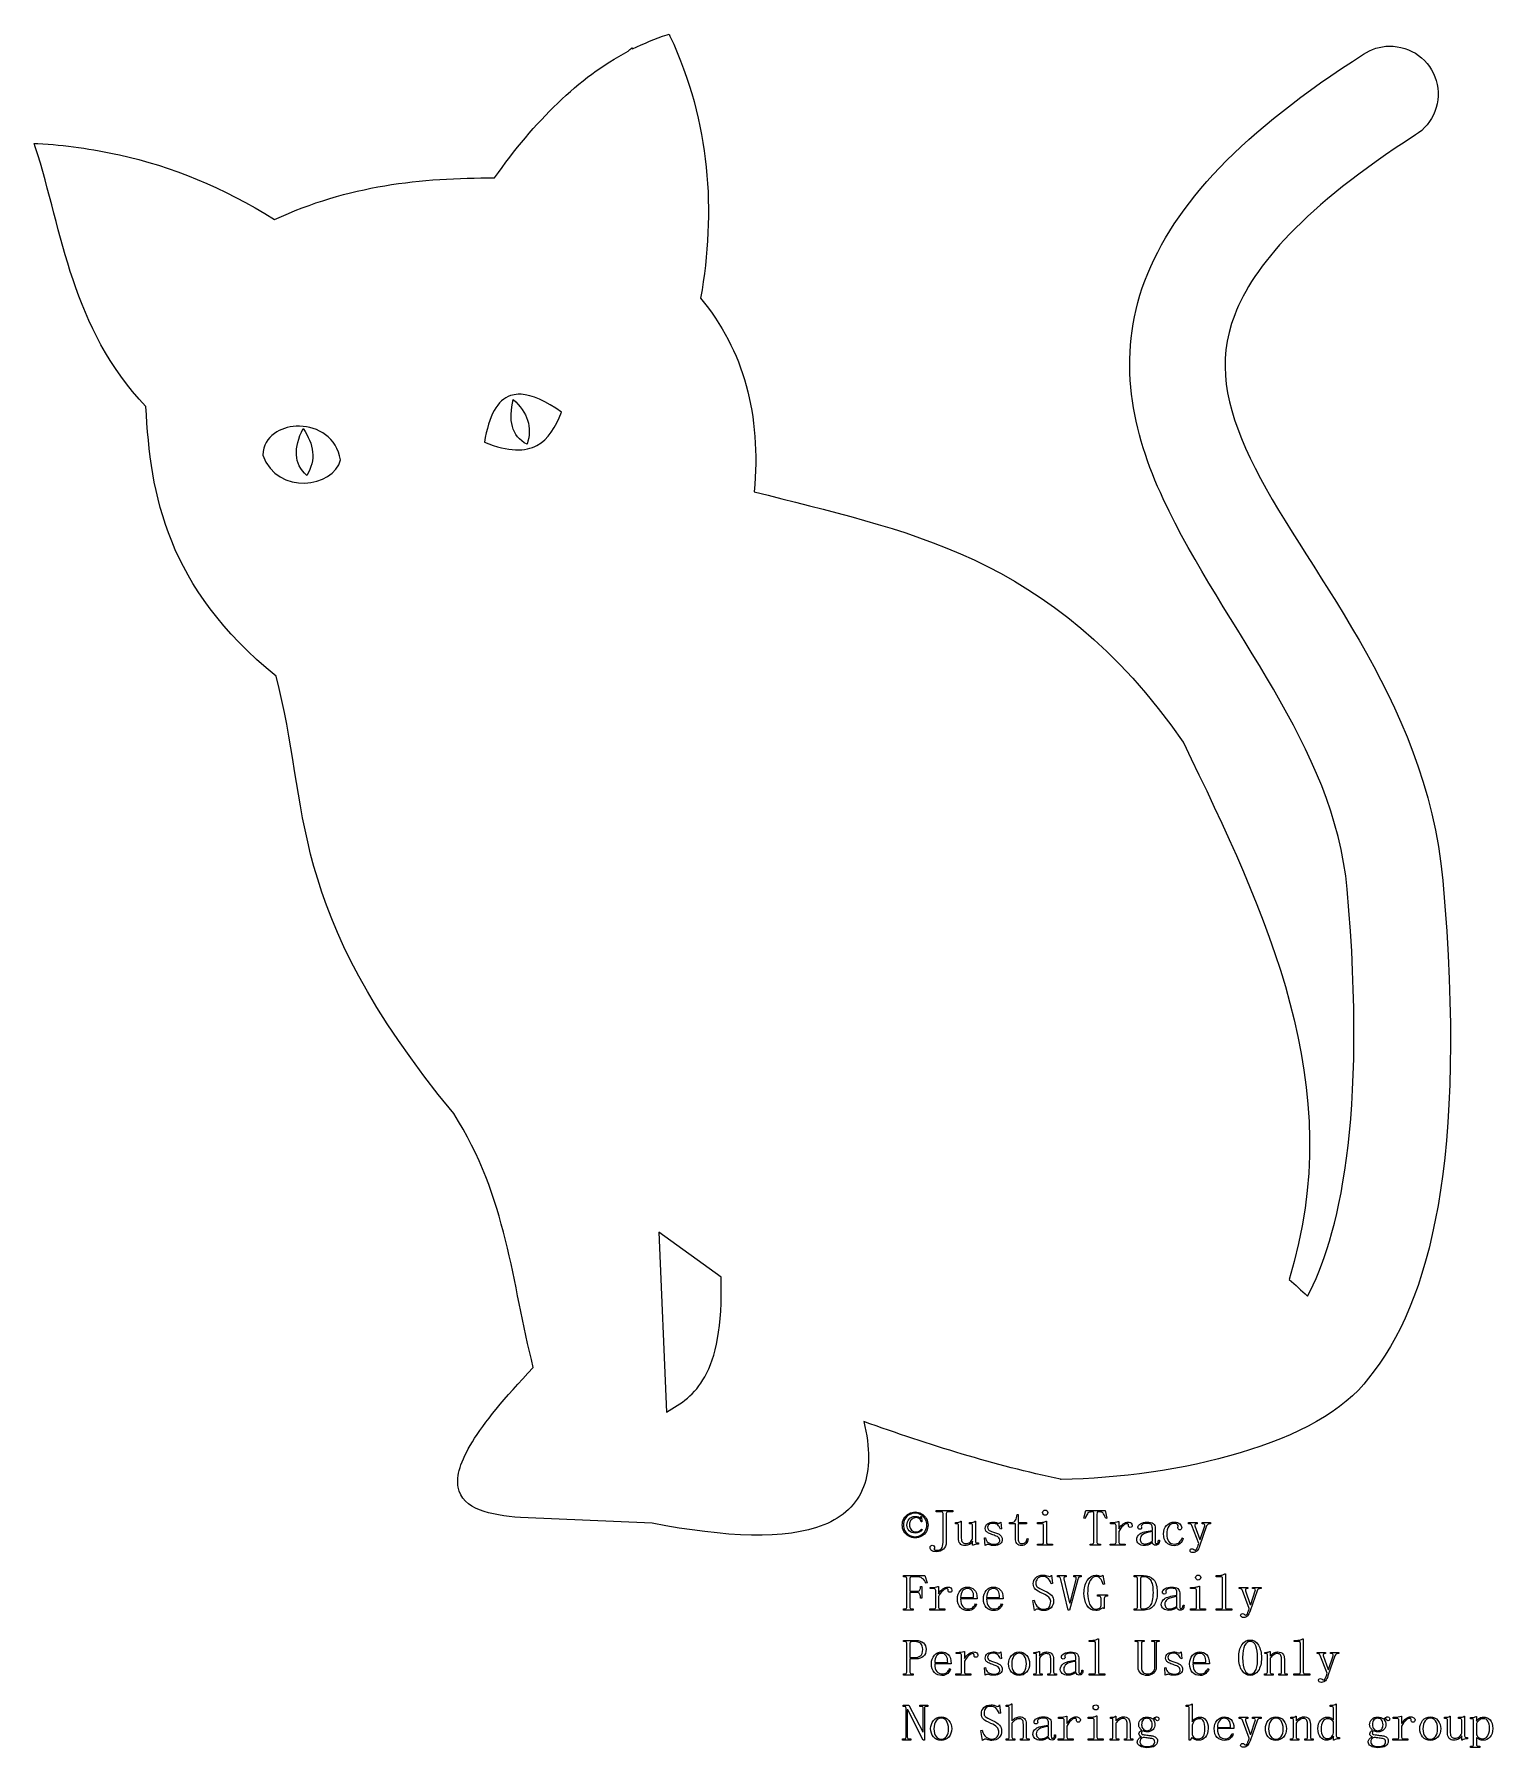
# Model space of a CAD drawing. Header units: centimetres. Extents: x -16 to 14.3, y -18.7 to 16.9.
import ezdxf

# ---------------------------------------------------------------- set-up
doc = ezdxf.new("R2010")
doc.units = ezdxf.units.CM
doc.header["$MEASUREMENT"] = 0
doc.layers.add('Layer 1', color=7, linetype='Continuous')

msp = doc.modelspace()

# ---------------------------------------------------------------- linework, layer by layer
at = {"layer": 'Layer 1'}
for points, knots in [([(-2.80372, 16.88731), (-2.80372, 16.88731), (-2.84483, 16.87485), (-2.84483, 16.87485), (-2.84483, 16.87485), (-3.08845, 16.79701), (-3.32681, 16.6994), (-3.5587, 16.58332), (-3.5587, 16.58332), (-3.5587, 16.58332), (-3.57863, 16.60575), (-3.57863, 16.60575), (-3.57863, 16.60575), (-3.60405, 16.58207), (-3.6294, 16.55849), (-3.65463, 16.53474), (-3.65463, 16.53474), (-4.68153, 15.99431), (-5.5951, 15.08698), (-6.42291, 13.90599), (-6.42291, 13.90599), (-7.94184, 13.91431), (-9.46587, 13.75409), (-10.99021, 13.04012), (-10.99021, 13.04012), (-12.06176, 13.71834), (-13.13592, 14.14424), (-14.20825, 14.38439), (-14.20825, 14.38439), (-14.20904, 14.38518), (-14.20871, 14.38618), (-14.20949, 14.38688), (-14.20949, 14.38688), (-14.20949, 14.38688), (-14.21198, 14.38439), (-14.21198, 14.38439), (-14.21198, 14.38439), (-14.77711, 14.51067), (-15.34161, 14.58799), (-15.90634, 14.61986), (-15.90634, 14.61986), (-15.90634, 14.61986), (-15.97985, 14.62235), (-15.97985, 14.62235), (-15.97985, 14.62235), (-15.97985, 14.62235), (-15.95867, 14.55383), (-15.95867, 14.55383), (-15.95867, 14.55383), (-15.37474, 12.73548), (-15.22001, 10.80878), (-13.66132, 9.16178), (-13.66132, 9.16178), (-13.56923, 7.30399), (-13.23004, 5.42667), (-10.96156, 3.56416), (-10.96156, 3.56416), (-10.23309, 0.83096), (-10.81841, -1.20856), (-7.27384, -5.51063), (-7.27384, -5.51063), (-6.16183, -7.25986), (-6.06987, -9.0131), (-5.62059, -10.78059), (-5.62059, -10.78059), (-6.23186, -11.42271), (-6.64147, -11.92621), (-6.88638, -12.32669), (-6.88638, -12.32669), (-7.13401, -12.73167), (-7.22105, -13.03392), (-7.1804, -13.26606), (-7.1804, -13.26606), (-7.13974, -13.4982), (-6.96693, -13.64812), (-6.73438, -13.73948), (-6.73438, -13.73948), (-6.50185, -13.83084), (-6.20486, -13.87189), (-5.88845, -13.89895), (-5.88845, -13.89895), (-5.88845, -13.89895), (-5.88596, -13.89895), (-5.88596, -13.89895), (-5.88596, -13.89895), (-5.88596, -13.89895), (-3.15131, -14.01606), (-3.15131, -14.01606), (-3.15131, -14.01606), (-1.62061, -14.30733), (-0.38065, -14.36803), (0.41307, -14.04845), (0.41307, -14.04845), (0.81063, -13.88838), (1.09479, -13.62707), (1.23658, -13.25609), (1.23658, -13.25609), (1.37078, -12.90496), (1.37309, -12.45688), (1.23907, -11.90309), (1.23907, -11.90309), (2.599, -12.39563), (3.96034, -12.81248), (5.32173, -13.1016), (5.32173, -13.1016), (5.32173, -13.1016), (5.32921, -13.10409), (5.32921, -13.10409), (5.32921, -13.10409), (5.32921, -13.10409), (5.33669, -13.10409), (5.33669, -13.10409), (5.33669, -13.10409), (7.7268, -13.0742), (10.72299, -12.36935), (11.7167, -11.00234), (11.7167, -11.00234), (12.99402, -9.44951), (13.77209, -6.44805), (13.25782, -0.67796), (13.25782, -0.67796), (12.91589, 3.15846), (10.30256, 5.86746), (9.25863, 8.09284), (9.25863, 8.09284), (8.73666, 9.20553), (8.5641, 10.07339), (8.93969, 11.06669), (8.93969, 11.06669), (9.31528, 12.05999), (10.36868, 13.3091), (12.68971, 14.79677), (12.68971, 14.79677), (12.87343, 14.91066), (13.01831, 15.08599), (13.09553, 15.28788), (13.09553, 15.28788), (13.17275, 15.48977), (13.18185, 15.71704), (13.12103, 15.92446), (13.12103, 15.92446), (13.0602, 16.13188), (12.92981, 16.31824), (12.75579, 16.44646), (12.75579, 16.44646), (12.58177, 16.57468), (12.36515, 16.644), (12.14902, 16.64064), (12.14902, 16.64064), (11.95957, 16.63783), (11.77126, 16.57959), (11.6133, 16.47494), (11.6133, 16.47494), (9.10216, 14.86541), (7.6787, 13.3693), (7.07466, 11.77185), (7.07466, 11.77185), (6.47062, 10.17439), (6.81606, 8.60696), (7.45465, 7.24567), (7.45465, 7.24567), (8.73182, 4.52309), (11.00737, 2.12758), (11.27319, -0.85486), (11.27319, -0.85486), (11.70069, -5.65139), (11.08492, -8.13233), (10.44968, -9.29925), (10.44968, -9.29925), (10.32501, -9.18398), (10.1963, -9.0693), (10.06596, -8.95539), (10.06596, -8.95539), (11.31475, -4.96124), (9.60174, -1.37755), (7.8745, 2.18627), (7.8745, 2.18627), (7.8745, 2.18627), (7.87201, 2.19125), (7.87201, 2.19125), (7.87201, 2.19125), (7.87201, 2.19125), (7.86952, 2.1925), (7.86952, 2.1925), (7.86952, 2.1925), (5.1169, 6.15472), (2.01025, 6.58884), (-1.03336, 7.39392), (-1.03336, 7.39392), (-0.88895, 8.98646), (-1.25487, 10.33224), (-2.14715, 11.41179), (-2.14715, 11.41179), (-1.83366, 13.22106), (-1.9396, 15.03678), (-2.78378, 16.84869), (-2.78378, 16.84869), (-2.78378, 16.84869), (-2.80372, 16.88731), (-2.80372, 16.88731)], [0, 0, 0, 0, 0.01960784, 0.01960784, 0.01960784, 0.01960784, 0.03921569, 0.03921569, 0.03921569, 0.03921569, 0.05882353, 0.05882353, 0.05882353, 0.05882353, 0.07843137, 0.07843137, 0.07843137, 0.07843137, 0.09803922, 0.09803922, 0.09803922, 0.09803922, 0.11764706, 0.11764706, 0.11764706, 0.11764706, 0.1372549, 0.1372549, 0.1372549, 0.1372549, 0.15686275, 0.15686275, 0.15686275, 0.15686275, 0.17647059, 0.17647059, 0.17647059, 0.17647059, 0.19607843, 0.19607843, 0.19607843, 0.19607843, 0.21568627, 0.21568627, 0.21568627, 0.21568627, 0.23529412, 0.23529412, 0.23529412, 0.23529412, 0.25490196, 0.25490196, 0.25490196, 0.25490196, 0.2745098, 0.2745098, 0.2745098, 0.2745098, 0.29411765, 0.29411765, 0.29411765, 0.29411765, 0.31372549, 0.31372549, 0.31372549, 0.31372549, 0.33333333, 0.33333333, 0.33333333, 0.33333333, 0.35294118, 0.35294118, 0.35294118, 0.35294118, 0.37254902, 0.37254902, 0.37254902, 0.37254902, 0.39215686, 0.39215686, 0.39215686, 0.39215686, 0.41176471, 0.41176471, 0.41176471, 0.41176471, 0.43137255, 0.43137255, 0.43137255, 0.43137255, 0.45098039, 0.45098039, 0.45098039, 0.45098039, 0.47058824, 0.47058824, 0.47058824, 0.47058824, 0.49019608, 0.49019608, 0.49019608, 0.49019608, 0.50980392, 0.50980392, 0.50980392, 0.50980392, 0.52941176, 0.52941176, 0.52941176, 0.52941176, 0.54901961, 0.54901961, 0.54901961, 0.54901961, 0.56862745, 0.56862745, 0.56862745, 0.56862745, 0.58823529, 0.58823529, 0.58823529, 0.58823529, 0.60784314, 0.60784314, 0.60784314, 0.60784314, 0.62745098, 0.62745098, 0.62745098, 0.62745098, 0.64705882, 0.64705882, 0.64705882, 0.64705882, 0.66666667, 0.66666667, 0.66666667, 0.66666667, 0.68627451, 0.68627451, 0.68627451, 0.68627451, 0.70588235, 0.70588235, 0.70588235, 0.70588235, 0.7254902, 0.7254902, 0.7254902, 0.7254902, 0.74509804, 0.74509804, 0.74509804, 0.74509804, 0.76470588, 0.76470588, 0.76470588, 0.76470588, 0.78431373, 0.78431373, 0.78431373, 0.78431373, 0.80392157, 0.80392157, 0.80392157, 0.80392157, 0.82352941, 0.82352941, 0.82352941, 0.82352941, 0.84313725, 0.84313725, 0.84313725, 0.84313725, 0.8627451, 0.8627451, 0.8627451, 0.8627451, 0.88235294, 0.88235294, 0.88235294, 0.88235294, 0.90196078, 0.90196078, 0.90196078, 0.90196078, 0.92156863, 0.92156863, 0.92156863, 0.92156863, 0.94117647, 0.94117647, 0.94117647, 0.94117647, 0.96078431, 0.96078431, 0.96078431, 0.96078431, 1, 1, 1, 1]), ([(-5.93455, 9.41593), (-5.91556, 9.41672), (-5.89576, 9.41695), (-5.87599, 9.41593), (-5.87599, 9.41593), (-5.64694, 9.40413), (-5.36291, 9.27598), (-5.03504, 9.04093), (-5.03504, 9.04093), (-5.15634, 8.73849), (-5.30826, 8.48295), (-5.54459, 8.35447), (-5.54459, 8.35447), (-5.78475, 8.22391), (-6.12384, 8.2172), (-6.63596, 8.4205), (-6.63596, 8.4205), (-6.5897, 8.69816), (-6.5213, 8.91926), (-6.43289, 9.07582), (-6.43289, 9.07582), (-6.33932, 9.24147), (-6.22667, 9.34152), (-6.09402, 9.38728), (-6.09402, 9.38728), (-6.04427, 9.40444), (-5.99149, 9.4136), (-5.93455, 9.41593)], [0, 0, 0, 0, 0.125, 0.125, 0.125, 0.125, 0.25, 0.25, 0.25, 0.25, 0.375, 0.375, 0.375, 0.375, 0.5, 0.5, 0.5, 0.5, 0.625, 0.625, 0.625, 0.625, 0.75, 0.75, 0.75, 0.75, 1, 1, 1, 1]), ([(-6.03546, 9.30879), (-6.14108, 8.87895), (-6.07615, 8.55066), (-5.75141, 8.37689), (-5.75141, 8.37689), (-5.63026, 8.73461), (-5.74382, 9.04121), (-6.03546, 9.30879)], [0, 0, 0, 0, 0.33333333, 0.33333333, 0.33333333, 0.33333333, 1, 1, 1, 1]), ([(-10.5442, 8.75439), (-10.52025, 8.75565), (-10.49738, 8.75494), (-10.47319, 8.75439), (-10.47319, 8.75439), (-10.08999, 8.74608), (-9.69988, 8.52107), (-9.62227, 8.05298), (-9.62227, 8.05298), (-9.76145, 7.4887), (-10.93002, 7.30089), (-11.23814, 8.15389), (-11.23814, 8.15389), (-11.22606, 8.35434), (-11.13421, 8.50122), (-10.9952, 8.6024), (-10.9952, 8.6024), (-10.87183, 8.69218), (-10.7117, 8.74554), (-10.5442, 8.75439)], [0, 0, 0, 0, 0.16666667, 0.16666667, 0.16666667, 0.16666667, 0.33333333, 0.33333333, 0.33333333, 0.33333333, 0.5, 0.5, 0.5, 0.5, 0.66666667, 0.66666667, 0.66666667, 0.66666667, 1, 1, 1, 1]), ([(-10.39968, 8.70331), (-10.59457, 8.3059), (-10.60139, 7.97059), (-10.32119, 7.73155), (-10.32119, 7.73155), (-10.12651, 8.05519), (-10.17184, 8.37968), (-10.39968, 8.70331)], [0, 0, 0, 0, 0.33333333, 0.33333333, 0.33333333, 0.33333333, 1, 1, 1, 1]), ([(-3.01427, -7.97741), (-3.01427, -7.97741), (-1.72232, -8.90682), (-1.72232, -8.90682), (-1.72232, -8.90682), (-1.69138, -9.9476), (-1.83304, -10.57038), (-2.0587, -10.97369), (-2.0587, -10.97369), (-2.26897, -11.3495), (-2.55448, -11.53705), (-2.85729, -11.7075), (-2.85729, -11.7075), (-2.85729, -11.7075), (-3.01427, -7.97741), (-3.01427, -7.97741)], [0, 0, 0, 0, 0.2, 0.2, 0.2, 0.2, 0.4, 0.4, 0.4, 0.4, 0.6, 0.6, 0.6, 0.6, 1, 1, 1, 1]), ([(2.30682, -13.78092), (2.26191, -13.78092), (2.21804, -13.79344), (2.17453, -13.8173), (2.17453, -13.8173), (2.13102, -13.84116), (2.09669, -13.87467), (2.07283, -13.91817), (2.07283, -13.91817), (2.04897, -13.96168), (2.03728, -14.00555), (2.03728, -14.05046), (2.03728, -14.05046), (2.03728, -14.09537), (2.04897, -14.14007), (2.07283, -14.18358), (2.07283, -14.18358), (2.09669, -14.22709), (2.12995, -14.26059), (2.17205, -14.28445), (2.17205, -14.28445), (2.21415, -14.30831), (2.25885, -14.32), (2.30517, -14.32), (2.30517, -14.32), (2.35148, -14.32), (2.39643, -14.30831), (2.43994, -14.28445), (2.43994, -14.28445), (2.48345, -14.26059), (2.51588, -14.22708), (2.53833, -14.18358), (2.53833, -14.18358), (2.56078, -14.14007), (2.57223, -14.09537), (2.57223, -14.05046), (2.57223, -14.05046), (2.57223, -14.00555), (2.56053, -13.96168), (2.53668, -13.91817), (2.53668, -13.91817), (2.51282, -13.87466), (2.47956, -13.84116), (2.43746, -13.8173), (2.43746, -13.8173), (2.39536, -13.79344), (2.35173, -13.78092), (2.30682, -13.78092)], [0, 0, 0, 0, 0.07692308, 0.07692308, 0.07692308, 0.07692308, 0.15384615, 0.15384615, 0.15384615, 0.15384615, 0.23076923, 0.23076923, 0.23076923, 0.23076923, 0.30769231, 0.30769231, 0.30769231, 0.30769231, 0.38461538, 0.38461538, 0.38461538, 0.38461538, 0.46153846, 0.46153846, 0.46153846, 0.46153846, 0.53846154, 0.53846154, 0.53846154, 0.53846154, 0.61538462, 0.61538462, 0.61538462, 0.61538462, 0.69230769, 0.69230769, 0.69230769, 0.69230769, 0.76923077, 0.76923077, 0.76923077, 0.76923077, 0.84615385, 0.84615385, 0.84615385, 0.84615385, 1, 1, 1, 1]), ([(2.30516, -13.80655), (2.34586, -13.80655), (2.38575, -13.81692), (2.42505, -13.83797), (2.42505, -13.83797), (2.46435, -13.85902), (2.49412, -13.88962), (2.51517, -13.92892), (2.51517, -13.92892), (2.53622, -13.96822), (2.54659, -14.00836), (2.54659, -14.05046), (2.54659, -14.05046), (2.54659, -14.09256), (2.53622, -14.13246), (2.51517, -14.17035), (2.51517, -14.17035), (2.49412, -14.20824), (2.46434, -14.23885), (2.42505, -14.2613), (2.42505, -14.2613), (2.38575, -14.28376), (2.34586, -14.2952), (2.30516, -14.2952), (2.30516, -14.2952), (2.26446, -14.2952), (2.22374, -14.28376), (2.18444, -14.2613), (2.18444, -14.2613), (2.14514, -14.23884), (2.11537, -14.20824), (2.09432, -14.17035), (2.09432, -14.17035), (2.07327, -14.13246), (2.0629, -14.09256), (2.0629, -14.05046), (2.0629, -14.05046), (2.0629, -14.00836), (2.07327, -13.96821), (2.09432, -13.92892), (2.09432, -13.92892), (2.11537, -13.88962), (2.14515, -13.85902), (2.18444, -13.83797), (2.18444, -13.83797), (2.22374, -13.81692), (2.26446, -13.80655), (2.30516, -13.80655)], [0, 0, 0, 0, 0.07692308, 0.07692308, 0.07692308, 0.07692308, 0.15384615, 0.15384615, 0.15384615, 0.15384615, 0.23076923, 0.23076923, 0.23076923, 0.23076923, 0.30769231, 0.30769231, 0.30769231, 0.30769231, 0.38461538, 0.38461538, 0.38461538, 0.38461538, 0.46153846, 0.46153846, 0.46153846, 0.46153846, 0.53846154, 0.53846154, 0.53846154, 0.53846154, 0.61538462, 0.61538462, 0.61538462, 0.61538462, 0.69230769, 0.69230769, 0.69230769, 0.69230769, 0.76923077, 0.76923077, 0.76923077, 0.76923077, 0.84615385, 0.84615385, 0.84615385, 0.84615385, 1, 1, 1, 1]), ([(2.74503, -13.75198), (2.74503, -13.75198), (2.74503, -13.77678), (2.74503, -13.77678), (2.74503, -13.77678), (2.74503, -13.77678), (2.8459, -13.77678), (2.8459, -13.77678), (2.8459, -13.77678), (2.85993, -13.77678), (2.87005, -13.77944), (2.87567, -13.78505), (2.87567, -13.78505), (2.88128, -13.79066), (2.88394, -13.79945), (2.88394, -13.81068), (2.88394, -13.81068), (2.88394, -13.81068), (2.88394, -14.40847), (2.88394, -14.40847), (2.88394, -14.40847), (2.88394, -14.47303), (2.8725, -14.51773), (2.85004, -14.54159), (2.85004, -14.54159), (2.82758, -14.56545), (2.79806, -14.57714), (2.76157, -14.57714), (2.76157, -14.57714), (2.74473, -14.57714), (2.73063, -14.57473), (2.7194, -14.57053), (2.7194, -14.57053), (2.70817, -14.56632), (2.70021, -14.55993), (2.6946, -14.55151), (2.6946, -14.55151), (2.70021, -14.5459), (2.70312, -14.54084), (2.70452, -14.53663), (2.70452, -14.53663), (2.70592, -14.53242), (2.707, -14.52819), (2.707, -14.52257), (2.707, -14.52257), (2.707, -14.50854), (2.70302, -14.49601), (2.6946, -14.48619), (2.6946, -14.48619), (2.68618, -14.47637), (2.67473, -14.47131), (2.6607, -14.47131), (2.6607, -14.47131), (2.64947, -14.47131), (2.6391, -14.47612), (2.62928, -14.48454), (2.62928, -14.48454), (2.61946, -14.49296), (2.6144, -14.50573), (2.6144, -14.52257), (2.6144, -14.52257), (2.6144, -14.54503), (2.62584, -14.56443), (2.6483, -14.58127), (2.6483, -14.58127), (2.67076, -14.59811), (2.70293, -14.60607), (2.74504, -14.60607), (2.74504, -14.60607), (2.80398, -14.60607), (2.85292, -14.58907), (2.89221, -14.55398), (2.89221, -14.55398), (2.93151, -14.51889), (2.95091, -14.47021), (2.95091, -14.40846), (2.95091, -14.40846), (2.95091, -14.40846), (2.95091, -13.81067), (2.95091, -13.81067), (2.95091, -13.81067), (2.95091, -13.79944), (2.95464, -13.79065), (2.96166, -13.78504), (2.96166, -13.78504), (2.96868, -13.77943), (2.97772, -13.77677), (2.98895, -13.77677), (2.98895, -13.77677), (2.98895, -13.77677), (3.08982, -13.77677), (3.08982, -13.77677), (3.08982, -13.77677), (3.08982, -13.77677), (3.08982, -13.75197), (3.08982, -13.75197), (3.08982, -13.75197), (3.08982, -13.75197), (2.74503, -13.75197), (2.74503, -13.75197), (2.74503, -13.75197), (2.74503, -13.75197), (2.74503, -13.75198), (2.74503, -13.75198)], [0, 0, 0, 0, 0.03703704, 0.03703704, 0.03703704, 0.03703704, 0.07407407, 0.07407407, 0.07407407, 0.07407407, 0.11111111, 0.11111111, 0.11111111, 0.11111111, 0.14814815, 0.14814815, 0.14814815, 0.14814815, 0.18518519, 0.18518519, 0.18518519, 0.18518519, 0.22222222, 0.22222222, 0.22222222, 0.22222222, 0.25925926, 0.25925926, 0.25925926, 0.25925926, 0.2962963, 0.2962963, 0.2962963, 0.2962963, 0.33333333, 0.33333333, 0.33333333, 0.33333333, 0.37037037, 0.37037037, 0.37037037, 0.37037037, 0.40740741, 0.40740741, 0.40740741, 0.40740741, 0.44444444, 0.44444444, 0.44444444, 0.44444444, 0.48148148, 0.48148148, 0.48148148, 0.48148148, 0.51851852, 0.51851852, 0.51851852, 0.51851852, 0.55555556, 0.55555556, 0.55555556, 0.55555556, 0.59259259, 0.59259259, 0.59259259, 0.59259259, 0.62962963, 0.62962963, 0.62962963, 0.62962963, 0.66666667, 0.66666667, 0.66666667, 0.66666667, 0.7037037, 0.7037037, 0.7037037, 0.7037037, 0.74074074, 0.74074074, 0.74074074, 0.74074074, 0.77777778, 0.77777778, 0.77777778, 0.77777778, 0.81481481, 0.81481481, 0.81481481, 0.81481481, 0.85185185, 0.85185185, 0.85185185, 0.85185185, 0.88888889, 0.88888889, 0.88888889, 0.88888889, 0.92592593, 0.92592593, 0.92592593, 0.92592593, 1, 1, 1, 1]), ([(4.42018, -13.83632), (4.42018, -13.83632), (4.41605, -13.86939), (4.41605, -13.86939), (4.41605, -13.86939), (4.41044, -13.9143), (4.39741, -13.94756), (4.37636, -13.96861), (4.37636, -13.96861), (4.35531, -13.98966), (4.32819, -14.00003), (4.2945, -14.00003), (4.2945, -14.00003), (4.2945, -14.00003), (4.2606, -14.00003), (4.2606, -14.00003), (4.2606, -14.00003), (4.2606, -14.00003), (4.2606, -14.02566), (4.2606, -14.02566), (4.2606, -14.02566), (4.2606, -14.02566), (4.3871, -14.02566), (4.3871, -14.02566), (4.3871, -14.02566), (4.3871, -14.02566), (4.3871, -14.32001), (4.3871, -14.32001), (4.3871, -14.32001), (4.3871, -14.37334), (4.39747, -14.41298), (4.41852, -14.43825), (4.41852, -14.43825), (4.43957, -14.46351), (4.47067, -14.47628), (4.51278, -14.47628), (4.51278, -14.47628), (4.55208, -14.47628), (4.58401, -14.46351), (4.60786, -14.43825), (4.60786, -14.43825), (4.63172, -14.41299), (4.64607, -14.38081), (4.65168, -14.34151), (4.65168, -14.34151), (4.65168, -14.34151), (4.63101, -14.33241), (4.63101, -14.33241), (4.63101, -14.33241), (4.6254, -14.36609), (4.61395, -14.39271), (4.59711, -14.41096), (4.59711, -14.41096), (4.58027, -14.42921), (4.55821, -14.43825), (4.53014, -14.43825), (4.53014, -14.43825), (4.50207, -14.43825), (4.48051, -14.43079), (4.46647, -14.41675), (4.46647, -14.41675), (4.45244, -14.40272), (4.4458, -14.37667), (4.4458, -14.33737), (4.4458, -14.33737), (4.4458, -14.33737), (4.4458, -14.02566), (4.4458, -14.02566), (4.4458, -14.02566), (4.4458, -14.02566), (4.61447, -14.02566), (4.61447, -14.02566), (4.61447, -14.02566), (4.61447, -14.02566), (4.61447, -14.00003), (4.61447, -14.00003), (4.61447, -14.00003), (4.61447, -14.00003), (4.4458, -14.00003), (4.4458, -14.00003), (4.4458, -14.00003), (4.4458, -14.00003), (4.4458, -13.83632), (4.4458, -13.83632), (4.4458, -13.83632), (4.4458, -13.83632), (4.42017, -13.83632), (4.42017, -13.83632), (4.42017, -13.83632), (4.42017, -13.83632), (4.42018, -13.83632), (4.42018, -13.83632)], [0, 0, 0, 0, 0.04166667, 0.04166667, 0.04166667, 0.04166667, 0.08333333, 0.08333333, 0.08333333, 0.08333333, 0.125, 0.125, 0.125, 0.125, 0.16666667, 0.16666667, 0.16666667, 0.16666667, 0.20833333, 0.20833333, 0.20833333, 0.20833333, 0.25, 0.25, 0.25, 0.25, 0.29166667, 0.29166667, 0.29166667, 0.29166667, 0.33333333, 0.33333333, 0.33333333, 0.33333333, 0.375, 0.375, 0.375, 0.375, 0.41666667, 0.41666667, 0.41666667, 0.41666667, 0.45833333, 0.45833333, 0.45833333, 0.45833333, 0.5, 0.5, 0.5, 0.5, 0.54166667, 0.54166667, 0.54166667, 0.54166667, 0.58333333, 0.58333333, 0.58333333, 0.58333333, 0.625, 0.625, 0.625, 0.625, 0.66666667, 0.66666667, 0.66666667, 0.66666667, 0.70833333, 0.70833333, 0.70833333, 0.70833333, 0.75, 0.75, 0.75, 0.75, 0.79166667, 0.79166667, 0.79166667, 0.79166667, 0.83333333, 0.83333333, 0.83333333, 0.83333333, 0.875, 0.875, 0.875, 0.875, 0.91666667, 0.91666667, 0.91666667, 0.91666667, 1, 1, 1, 1]), ([(5.00557, -13.74371), (4.99154, -13.74371), (4.97876, -13.74794), (4.96754, -13.75777), (4.96754, -13.75777), (4.95631, -13.7676), (4.951, -13.78012), (4.951, -13.79415), (4.951, -13.79415), (4.951, -13.80819), (4.95631, -13.82013), (4.96754, -13.83136), (4.96754, -13.83136), (4.97877, -13.84259), (4.99154, -13.84872), (5.00557, -13.84872), (5.00557, -13.84872), (5.0196, -13.84872), (5.03238, -13.84258), (5.0436, -13.83136), (5.0436, -13.83136), (5.05483, -13.82013), (5.06014, -13.80819), (5.06014, -13.79415), (5.06014, -13.79415), (5.06014, -13.78012), (5.05483, -13.76759), (5.0436, -13.75777), (5.0436, -13.75777), (5.03237, -13.74795), (5.0196, -13.74371), (5.00557, -13.74371)], [0, 0, 0, 0, 0.11111111, 0.11111111, 0.11111111, 0.11111111, 0.22222222, 0.22222222, 0.22222222, 0.22222222, 0.33333333, 0.33333333, 0.33333333, 0.33333333, 0.44444444, 0.44444444, 0.44444444, 0.44444444, 0.55555556, 0.55555556, 0.55555556, 0.55555556, 0.66666667, 0.66666667, 0.66666667, 0.66666667, 0.77777778, 0.77777778, 0.77777778, 0.77777778, 1, 1, 1, 1]), ([(5.8481, -13.75198), (5.8481, -13.75198), (5.81007, -13.91156), (5.81007, -13.91156), (5.81007, -13.91156), (5.81007, -13.91156), (5.8357, -13.91569), (5.8357, -13.91569), (5.8357, -13.91569), (5.85816, -13.85394), (5.87649, -13.81645), (5.89192, -13.80242), (5.89192, -13.80242), (5.90736, -13.78839), (5.93531, -13.78092), (5.9746, -13.78092), (5.9746, -13.78092), (5.99425, -13.78092), (6.00487, -13.78225), (6.00767, -13.78505), (6.00767, -13.78505), (6.01048, -13.78786), (6.01263, -13.80063), (6.01263, -13.82308), (6.01263, -13.82308), (6.01263, -13.82308), (6.01263, -14.4126), (6.01263, -14.4126), (6.01263, -14.4126), (6.01263, -14.42383), (6.00915, -14.43262), (6.00353, -14.43823), (6.00353, -14.43823), (5.99792, -14.44384), (5.98863, -14.4465), (5.97459, -14.4465), (5.97459, -14.4465), (5.97459, -14.4465), (5.93656, -14.4465), (5.93656, -14.4465), (5.93656, -14.4465), (5.93656, -14.4465), (5.93656, -14.4713), (5.93656, -14.4713), (5.93656, -14.4713), (5.93656, -14.4713), (6.15567, -14.4713), (6.15567, -14.4713), (6.15567, -14.4713), (6.15567, -14.4713), (6.15567, -14.4465), (6.15567, -14.4465), (6.15567, -14.4465), (6.15567, -14.4465), (6.11764, -14.4465), (6.11764, -14.4465), (6.11764, -14.4465), (6.10641, -14.4465), (6.09737, -14.44385), (6.09035, -14.43823), (6.09035, -14.43823), (6.08333, -14.43262), (6.0796, -14.42383), (6.0796, -14.4126), (6.0796, -14.4126), (6.0796, -14.4126), (6.0796, -13.82721), (6.0796, -13.82721), (6.0796, -13.82721), (6.0796, -13.80195), (6.08093, -13.78785), (6.08373, -13.78504), (6.08373, -13.78504), (6.08654, -13.78223), (6.10196, -13.78091), (6.13003, -13.78091), (6.13003, -13.78091), (6.16933, -13.78091), (6.19512, -13.78862), (6.20775, -13.80406), (6.20775, -13.80406), (6.22038, -13.8195), (6.23821, -13.85674), (6.26067, -13.91568), (6.26067, -13.91568), (6.26067, -13.91568), (6.28134, -13.91155), (6.28134, -13.91155), (6.28134, -13.91155), (6.28134, -13.91155), (6.24827, -13.75197), (6.24827, -13.75197), (6.24827, -13.75197), (6.24827, -13.75197), (5.84809, -13.75197), (5.84809, -13.75197), (5.84809, -13.75197), (5.84809, -13.75197), (5.8481, -13.75198), (5.8481, -13.75198)], [0, 0, 0, 0, 0.03846154, 0.03846154, 0.03846154, 0.03846154, 0.07692308, 0.07692308, 0.07692308, 0.07692308, 0.11538462, 0.11538462, 0.11538462, 0.11538462, 0.15384615, 0.15384615, 0.15384615, 0.15384615, 0.19230769, 0.19230769, 0.19230769, 0.19230769, 0.23076923, 0.23076923, 0.23076923, 0.23076923, 0.26923077, 0.26923077, 0.26923077, 0.26923077, 0.30769231, 0.30769231, 0.30769231, 0.30769231, 0.34615385, 0.34615385, 0.34615385, 0.34615385, 0.38461538, 0.38461538, 0.38461538, 0.38461538, 0.42307692, 0.42307692, 0.42307692, 0.42307692, 0.46153846, 0.46153846, 0.46153846, 0.46153846, 0.5, 0.5, 0.5, 0.5, 0.53846154, 0.53846154, 0.53846154, 0.53846154, 0.57692308, 0.57692308, 0.57692308, 0.57692308, 0.61538462, 0.61538462, 0.61538462, 0.61538462, 0.65384615, 0.65384615, 0.65384615, 0.65384615, 0.69230769, 0.69230769, 0.69230769, 0.69230769, 0.73076923, 0.73076923, 0.73076923, 0.73076923, 0.76923077, 0.76923077, 0.76923077, 0.76923077, 0.80769231, 0.80769231, 0.80769231, 0.80769231, 0.84615385, 0.84615385, 0.84615385, 0.84615385, 0.88461538, 0.88461538, 0.88461538, 0.88461538, 0.92307692, 0.92307692, 0.92307692, 0.92307692, 1, 1, 1, 1]), ([(2.31095, -13.87352), (2.29762, -13.87387), (2.28327, -13.87485), (2.26713, -13.87765), (2.26713, -13.87765), (2.23485, -13.88326), (2.20425, -13.90242), (2.17618, -13.9347), (2.17618, -13.9347), (2.14811, -13.96698), (2.13401, -14.00662), (2.13401, -14.05294), (2.13401, -14.05294), (2.13401, -14.09925), (2.15051, -14.13807), (2.18279, -14.17035), (2.18279, -14.17035), (2.21507, -14.20263), (2.25629, -14.21913), (2.30681, -14.21913), (2.30681, -14.21913), (2.36856, -14.21913), (2.41617, -14.19359), (2.44985, -14.14306), (2.44985, -14.14306), (2.44985, -14.14306), (2.43745, -14.13479), (2.43745, -14.13479), (2.43745, -14.13479), (2.40938, -14.17409), (2.36974, -14.19349), (2.31921, -14.19349), (2.31921, -14.19349), (2.28272, -14.19349), (2.25294, -14.1818), (2.22909, -14.15794), (2.22909, -14.15794), (2.20523, -14.13408), (2.19113, -14.10721), (2.18692, -14.07774), (2.18692, -14.07774), (2.18271, -14.04827), (2.18511, -14.02115), (2.19353, -13.99588), (2.19353, -13.99588), (2.20195, -13.97062), (2.21763, -13.94881), (2.24149, -13.93056), (2.24149, -13.93056), (2.26535, -13.91232), (2.29089, -13.90195), (2.31756, -13.89914), (2.31756, -13.89914), (2.34423, -13.89633), (2.36736, -13.90164), (2.38701, -13.91568), (2.38701, -13.91568), (2.40666, -13.92972), (2.42208, -13.95393), (2.43331, -13.98761), (2.43331, -13.98761), (2.43331, -13.98761), (2.44571, -13.98761), (2.44571, -13.98761), (2.44571, -13.98761), (2.44571, -13.98761), (2.43744, -13.87764), (2.43744, -13.87764), (2.43744, -13.87764), (2.43744, -13.87764), (2.42504, -13.87764), (2.42504, -13.87764), (2.42504, -13.87764), (2.42504, -13.89168), (2.42371, -13.90179), (2.42091, -13.90741), (2.42091, -13.90741), (2.4181, -13.91302), (2.41039, -13.91037), (2.39776, -13.89914), (2.39776, -13.89914), (2.38513, -13.88791), (2.36755, -13.8802), (2.3465, -13.87599), (2.3465, -13.87599), (2.33597, -13.87389), (2.32428, -13.87316), (2.31095, -13.87351), (2.31095, -13.87351), (2.31095, -13.87351), (2.31095, -13.87352), (2.31095, -13.87352)], [0, 0, 0, 0, 0.04166667, 0.04166667, 0.04166667, 0.04166667, 0.08333333, 0.08333333, 0.08333333, 0.08333333, 0.125, 0.125, 0.125, 0.125, 0.16666667, 0.16666667, 0.16666667, 0.16666667, 0.20833333, 0.20833333, 0.20833333, 0.20833333, 0.25, 0.25, 0.25, 0.25, 0.29166667, 0.29166667, 0.29166667, 0.29166667, 0.33333333, 0.33333333, 0.33333333, 0.33333333, 0.375, 0.375, 0.375, 0.375, 0.41666667, 0.41666667, 0.41666667, 0.41666667, 0.45833333, 0.45833333, 0.45833333, 0.45833333, 0.5, 0.5, 0.5, 0.5, 0.54166667, 0.54166667, 0.54166667, 0.54166667, 0.58333333, 0.58333333, 0.58333333, 0.58333333, 0.625, 0.625, 0.625, 0.625, 0.66666667, 0.66666667, 0.66666667, 0.66666667, 0.70833333, 0.70833333, 0.70833333, 0.70833333, 0.75, 0.75, 0.75, 0.75, 0.79166667, 0.79166667, 0.79166667, 0.79166667, 0.83333333, 0.83333333, 0.83333333, 0.83333333, 0.875, 0.875, 0.875, 0.875, 0.91666667, 0.91666667, 0.91666667, 0.91666667, 1, 1, 1, 1]), ([(3.25436, -13.97522), (3.24033, -13.98645), (3.22623, -13.99308), (3.21219, -13.99589), (3.21219, -13.99589), (3.19816, -13.9987), (3.18273, -14.00002), (3.16589, -14.00002), (3.16589, -14.00002), (3.16589, -14.00002), (3.14026, -14.00002), (3.14026, -14.00002), (3.14026, -14.00002), (3.14026, -14.00002), (3.14026, -14.02565), (3.14026, -14.02565), (3.14026, -14.02565), (3.14026, -14.02565), (3.16589, -14.02565), (3.16589, -14.02565), (3.16589, -14.02565), (3.17992, -14.02565), (3.19004, -14.02856), (3.19566, -14.03557), (3.19566, -14.03557), (3.20127, -14.04259), (3.20393, -14.05245), (3.20393, -14.06368), (3.20393, -14.06368), (3.20393, -14.06368), (3.20393, -14.31586), (3.20393, -14.31586), (3.20393, -14.31586), (3.20393, -14.372), (3.21455, -14.41297), (3.237, -14.43823), (3.237, -14.43823), (3.25945, -14.46349), (3.29379, -14.47626), (3.3387, -14.47626), (3.3387, -14.47626), (3.37519, -14.47626), (3.40737, -14.46855), (3.43544, -14.45311), (3.43544, -14.45311), (3.46351, -14.43767), (3.48424, -14.41453), (3.49828, -14.38366), (3.49828, -14.38366), (3.49828, -14.38366), (3.49828, -14.4713), (3.49828, -14.4713), (3.49828, -14.4713), (3.49828, -14.4713), (3.50655, -14.4713), (3.50655, -14.4713), (3.50655, -14.4713), (3.52339, -14.46288), (3.53882, -14.45732), (3.55285, -14.45311), (3.55285, -14.45311), (3.56688, -14.4489), (3.58098, -14.4465), (3.59502, -14.4465), (3.59502, -14.4465), (3.59502, -14.4465), (3.62065, -14.4465), (3.62065, -14.4465), (3.62065, -14.4465), (3.62065, -14.4465), (3.62065, -14.42087), (3.62065, -14.42087), (3.62065, -14.42087), (3.62065, -14.42087), (3.59502, -14.42087), (3.59502, -14.42087), (3.59502, -14.42087), (3.58379, -14.42087), (3.57475, -14.41822), (3.56773, -14.4126), (3.56773, -14.4126), (3.56071, -14.40699), (3.55698, -14.39902), (3.55698, -14.3878), (3.55698, -14.3878), (3.55698, -14.3878), (3.55698, -13.97522), (3.55698, -13.97522), (3.55698, -13.97522), (3.55698, -13.97522), (3.54871, -13.97522), (3.54871, -13.97522), (3.54871, -13.97522), (3.53468, -13.98645), (3.52058, -13.99308), (3.50654, -13.99589), (3.50654, -13.99589), (3.4925, -13.9987), (3.47708, -14.00002), (3.46024, -14.00002), (3.46024, -14.00002), (3.46024, -14.00002), (3.43544, -14.00002), (3.43544, -14.00002), (3.43544, -14.00002), (3.43544, -14.00002), (3.43544, -14.02565), (3.43544, -14.02565), (3.43544, -14.02565), (3.43544, -14.02565), (3.46024, -14.02565), (3.46024, -14.02565), (3.46024, -14.02565), (3.47427, -14.02565), (3.48439, -14.02856), (3.49001, -14.03557), (3.49001, -14.03557), (3.49562, -14.04259), (3.49828, -14.05245), (3.49828, -14.06368), (3.49828, -14.06368), (3.49828, -14.06368), (3.49828, -14.32826), (3.49828, -14.32826), (3.49828, -14.32826), (3.48705, -14.36475), (3.47005, -14.39162), (3.44619, -14.40846), (3.44619, -14.40846), (3.42233, -14.4253), (3.39306, -14.43409), (3.35937, -14.43409), (3.35937, -14.43409), (3.32849, -14.43409), (3.3051, -14.4253), (3.28826, -14.40846), (3.28826, -14.40846), (3.27142, -14.39162), (3.26263, -14.36342), (3.26263, -14.32412), (3.26263, -14.32412), (3.26263, -14.32412), (3.26263, -13.9752), (3.26263, -13.9752), (3.26263, -13.9752), (3.26263, -13.9752), (3.25436, -13.9752), (3.25436, -13.9752), (3.25436, -13.9752), (3.25436, -13.9752), (3.25436, -13.97522), (3.25436, -13.97522)], [0, 0, 0, 0, 0.02564103, 0.02564103, 0.02564103, 0.02564103, 0.05128205, 0.05128205, 0.05128205, 0.05128205, 0.07692308, 0.07692308, 0.07692308, 0.07692308, 0.1025641, 0.1025641, 0.1025641, 0.1025641, 0.12820513, 0.12820513, 0.12820513, 0.12820513, 0.15384615, 0.15384615, 0.15384615, 0.15384615, 0.17948718, 0.17948718, 0.17948718, 0.17948718, 0.20512821, 0.20512821, 0.20512821, 0.20512821, 0.23076923, 0.23076923, 0.23076923, 0.23076923, 0.25641026, 0.25641026, 0.25641026, 0.25641026, 0.28205128, 0.28205128, 0.28205128, 0.28205128, 0.30769231, 0.30769231, 0.30769231, 0.30769231, 0.33333333, 0.33333333, 0.33333333, 0.33333333, 0.35897436, 0.35897436, 0.35897436, 0.35897436, 0.38461538, 0.38461538, 0.38461538, 0.38461538, 0.41025641, 0.41025641, 0.41025641, 0.41025641, 0.43589744, 0.43589744, 0.43589744, 0.43589744, 0.46153846, 0.46153846, 0.46153846, 0.46153846, 0.48717949, 0.48717949, 0.48717949, 0.48717949, 0.51282051, 0.51282051, 0.51282051, 0.51282051, 0.53846154, 0.53846154, 0.53846154, 0.53846154, 0.56410256, 0.56410256, 0.56410256, 0.56410256, 0.58974359, 0.58974359, 0.58974359, 0.58974359, 0.61538462, 0.61538462, 0.61538462, 0.61538462, 0.64102564, 0.64102564, 0.64102564, 0.64102564, 0.66666667, 0.66666667, 0.66666667, 0.66666667, 0.69230769, 0.69230769, 0.69230769, 0.69230769, 0.71794872, 0.71794872, 0.71794872, 0.71794872, 0.74358974, 0.74358974, 0.74358974, 0.74358974, 0.76923077, 0.76923077, 0.76923077, 0.76923077, 0.79487179, 0.79487179, 0.79487179, 0.79487179, 0.82051282, 0.82051282, 0.82051282, 0.82051282, 0.84615385, 0.84615385, 0.84615385, 0.84615385, 0.87179487, 0.87179487, 0.87179487, 0.87179487, 0.8974359, 0.8974359, 0.8974359, 0.8974359, 0.92307692, 0.92307692, 0.92307692, 0.92307692, 0.94871795, 0.94871795, 0.94871795, 0.94871795, 1, 1, 1, 1]), ([(3.92408, -13.99176), (3.87917, -13.99176), (3.83978, -14.0032), (3.8075, -14.02566), (3.8075, -14.02566), (3.77522, -14.04812), (3.75954, -14.0803), (3.75954, -14.1224), (3.75954, -14.1224), (3.75954, -14.14205), (3.76485, -14.16013), (3.77608, -14.17697), (3.77608, -14.17697), (3.78731, -14.19381), (3.80539, -14.20791), (3.83065, -14.21914), (3.83065, -14.21914), (3.85591, -14.23037), (3.88544, -14.24206), (3.91912, -14.25469), (3.91912, -14.25469), (3.9528, -14.26732), (3.98365, -14.27984), (4.01172, -14.29107), (4.01172, -14.29107), (4.02295, -14.29668), (4.03439, -14.30572), (4.04562, -14.31836), (4.04562, -14.31836), (4.05685, -14.33099), (4.06298, -14.34667), (4.06298, -14.36632), (4.06298, -14.36632), (4.06298, -14.39439), (4.05179, -14.41595), (4.03073, -14.42999), (4.03073, -14.42999), (4.00968, -14.44402), (3.9799, -14.45066), (3.94061, -14.45066), (3.94061, -14.45066), (3.89009, -14.45066), (3.85044, -14.43922), (3.82237, -14.41676), (3.82237, -14.41676), (3.7943, -14.3943), (3.77622, -14.3608), (3.7678, -14.31589), (3.7678, -14.31589), (3.7678, -14.31589), (3.743, -14.32002), (3.743, -14.32002), (3.743, -14.32002), (3.743, -14.32002), (3.7554, -14.47629), (3.7554, -14.47629), (3.7554, -14.47629), (3.76663, -14.47068), (3.77699, -14.46562), (3.78682, -14.46141), (3.78682, -14.46141), (3.79664, -14.4572), (3.80568, -14.4548), (3.81411, -14.4548), (3.81411, -14.4548), (3.82534, -14.4548), (3.84051, -14.45853), (3.85876, -14.46555), (3.85876, -14.46555), (3.877, -14.47257), (3.90413, -14.4763), (3.94062, -14.4763), (3.94062, -14.4763), (3.99676, -14.4763), (4.0393, -14.46378), (4.06878, -14.43992), (4.06878, -14.43992), (4.09825, -14.41606), (4.11343, -14.38363), (4.11343, -14.34153), (4.11343, -14.34153), (4.11343, -14.31907), (4.10572, -14.29859), (4.09028, -14.28035), (4.09028, -14.28035), (4.07484, -14.26211), (4.05568, -14.24693), (4.03323, -14.2357), (4.03323, -14.2357), (4.00797, -14.22447), (3.98085, -14.21411), (3.95137, -14.20428), (3.95137, -14.20428), (3.9219, -14.19446), (3.8966, -14.18542), (3.87696, -14.17699), (3.87696, -14.17699), (3.8517, -14.17138), (3.83469, -14.16234), (3.82487, -14.1497), (3.82487, -14.1497), (3.81505, -14.13707), (3.80999, -14.11924), (3.80999, -14.09678), (3.80999, -14.09678), (3.80999, -14.07152), (3.82036, -14.05211), (3.84141, -14.03808), (3.84141, -14.03808), (3.86246, -14.02405), (3.89174, -14.01741), (3.92823, -14.01741), (3.92823, -14.01741), (3.96191, -14.01741), (3.99169, -14.02778), (4.01835, -14.04883), (4.01835, -14.04883), (4.04502, -14.06988), (4.06417, -14.09833), (4.0754, -14.13482), (4.0754, -14.13482), (4.0754, -14.13482), (4.1002, -14.13069), (4.1002, -14.13069), (4.1002, -14.13069), (4.1002, -14.13069), (4.08366, -13.99178), (4.08366, -13.99178), (4.08366, -13.99178), (4.07524, -14.0002), (4.0686, -14.00551), (4.06299, -14.00832), (4.06299, -14.00832), (4.05738, -14.01113), (4.04991, -14.01245), (4.04149, -14.01245), (4.04149, -14.01245), (4.03307, -14.01245), (4.01764, -14.00955), (3.99519, -14.00253), (3.99519, -14.00253), (3.97273, -13.99551), (3.94935, -13.99178), (3.92408, -13.99178), (3.92408, -13.99178), (3.92408, -13.99178), (3.92408, -13.99176), (3.92408, -13.99176)], [0, 0, 0, 0, 0.02631579, 0.02631579, 0.02631579, 0.02631579, 0.05263158, 0.05263158, 0.05263158, 0.05263158, 0.07894737, 0.07894737, 0.07894737, 0.07894737, 0.10526316, 0.10526316, 0.10526316, 0.10526316, 0.13157895, 0.13157895, 0.13157895, 0.13157895, 0.15789474, 0.15789474, 0.15789474, 0.15789474, 0.18421053, 0.18421053, 0.18421053, 0.18421053, 0.21052632, 0.21052632, 0.21052632, 0.21052632, 0.23684211, 0.23684211, 0.23684211, 0.23684211, 0.26315789, 0.26315789, 0.26315789, 0.26315789, 0.28947368, 0.28947368, 0.28947368, 0.28947368, 0.31578947, 0.31578947, 0.31578947, 0.31578947, 0.34210526, 0.34210526, 0.34210526, 0.34210526, 0.36842105, 0.36842105, 0.36842105, 0.36842105, 0.39473684, 0.39473684, 0.39473684, 0.39473684, 0.42105263, 0.42105263, 0.42105263, 0.42105263, 0.44736842, 0.44736842, 0.44736842, 0.44736842, 0.47368421, 0.47368421, 0.47368421, 0.47368421, 0.5, 0.5, 0.5, 0.5, 0.52631579, 0.52631579, 0.52631579, 0.52631579, 0.55263158, 0.55263158, 0.55263158, 0.55263158, 0.57894737, 0.57894737, 0.57894737, 0.57894737, 0.60526316, 0.60526316, 0.60526316, 0.60526316, 0.63157895, 0.63157895, 0.63157895, 0.63157895, 0.65789474, 0.65789474, 0.65789474, 0.65789474, 0.68421053, 0.68421053, 0.68421053, 0.68421053, 0.71052632, 0.71052632, 0.71052632, 0.71052632, 0.73684211, 0.73684211, 0.73684211, 0.73684211, 0.76315789, 0.76315789, 0.76315789, 0.76315789, 0.78947368, 0.78947368, 0.78947368, 0.78947368, 0.81578947, 0.81578947, 0.81578947, 0.81578947, 0.84210526, 0.84210526, 0.84210526, 0.84210526, 0.86842105, 0.86842105, 0.86842105, 0.86842105, 0.89473684, 0.89473684, 0.89473684, 0.89473684, 0.92105263, 0.92105263, 0.92105263, 0.92105263, 0.94736842, 0.94736842, 0.94736842, 0.94736842, 1, 1, 1, 1]), ([(5.02293, -13.97109), (5.00328, -13.98232), (4.98172, -13.99003), (4.95926, -13.99424), (4.95926, -13.99424), (4.9368, -13.99845), (4.91342, -14.00003), (4.88815, -14.00003), (4.88815, -14.00003), (4.88815, -14.00003), (4.84598, -14.00003), (4.84598, -14.00003), (4.84598, -14.00003), (4.84598, -14.00003), (4.84598, -14.02566), (4.84598, -14.02566), (4.84598, -14.02566), (4.84598, -14.02566), (4.93445, -14.02566), (4.93445, -14.02566), (4.93445, -14.02566), (4.94848, -14.02566), (4.95777, -14.02857), (4.96339, -14.03558), (4.96339, -14.03558), (4.969, -14.0426), (4.97166, -14.05246), (4.97166, -14.06369), (4.97166, -14.06369), (4.97166, -14.06369), (4.97166, -14.41261), (4.97166, -14.41261), (4.97166, -14.41261), (4.97166, -14.42384), (4.96901, -14.43263), (4.96339, -14.43824), (4.96339, -14.43824), (4.95778, -14.44385), (4.94849, -14.44651), (4.93445, -14.44651), (4.93445, -14.44651), (4.93445, -14.44651), (4.84598, -14.44651), (4.84598, -14.44651), (4.84598, -14.44651), (4.84598, -14.44651), (4.84598, -14.47131), (4.84598, -14.47131), (4.84598, -14.47131), (4.84598, -14.47131), (5.15769, -14.47131), (5.15769, -14.47131), (5.15769, -14.47131), (5.15769, -14.47131), (5.15769, -14.44651), (5.15769, -14.44651), (5.15769, -14.44651), (5.15769, -14.44651), (5.06922, -14.44651), (5.06922, -14.44651), (5.06922, -14.44651), (5.05799, -14.44651), (5.04813, -14.44386), (5.04111, -14.43824), (5.04111, -14.43824), (5.03409, -14.43263), (5.03119, -14.42384), (5.03119, -14.41261), (5.03119, -14.41261), (5.03119, -14.41261), (5.03119, -13.97109), (5.03119, -13.97109), (5.03119, -13.97109), (5.03119, -13.97109), (5.02292, -13.97109), (5.02292, -13.97109), (5.02292, -13.97109), (5.02292, -13.97109), (5.02293, -13.97109), (5.02293, -13.97109)], [0, 0, 0, 0, 0.04761905, 0.04761905, 0.04761905, 0.04761905, 0.0952381, 0.0952381, 0.0952381, 0.0952381, 0.14285714, 0.14285714, 0.14285714, 0.14285714, 0.19047619, 0.19047619, 0.19047619, 0.19047619, 0.23809524, 0.23809524, 0.23809524, 0.23809524, 0.28571429, 0.28571429, 0.28571429, 0.28571429, 0.33333333, 0.33333333, 0.33333333, 0.33333333, 0.38095238, 0.38095238, 0.38095238, 0.38095238, 0.42857143, 0.42857143, 0.42857143, 0.42857143, 0.47619048, 0.47619048, 0.47619048, 0.47619048, 0.52380952, 0.52380952, 0.52380952, 0.52380952, 0.57142857, 0.57142857, 0.57142857, 0.57142857, 0.61904762, 0.61904762, 0.61904762, 0.61904762, 0.66666667, 0.66666667, 0.66666667, 0.66666667, 0.71428571, 0.71428571, 0.71428571, 0.71428571, 0.76190476, 0.76190476, 0.76190476, 0.76190476, 0.80952381, 0.80952381, 0.80952381, 0.80952381, 0.85714286, 0.85714286, 0.85714286, 0.85714286, 0.9047619, 0.9047619, 0.9047619, 0.9047619, 1, 1, 1, 1]), ([(6.52196, -13.97936), (6.50793, -13.98497), (6.48744, -13.99003), (6.46078, -13.99424), (6.46078, -13.99424), (6.43411, -13.99845), (6.41098, -14.00003), (6.39133, -14.00003), (6.39133, -14.00003), (6.39133, -14.00003), (6.35743, -14.00003), (6.35743, -14.00003), (6.35743, -14.00003), (6.35743, -14.00003), (6.35743, -14.02566), (6.35743, -14.02566), (6.35743, -14.02566), (6.35743, -14.02566), (6.43763, -14.02566), (6.43763, -14.02566), (6.43763, -14.02566), (6.45166, -14.02566), (6.46178, -14.02857), (6.4674, -14.03558), (6.4674, -14.03558), (6.47301, -14.0426), (6.47567, -14.05246), (6.47567, -14.06369), (6.47567, -14.06369), (6.47567, -14.06369), (6.47567, -14.41261), (6.47567, -14.41261), (6.47567, -14.41261), (6.47567, -14.42384), (6.47302, -14.43263), (6.4674, -14.43824), (6.4674, -14.43824), (6.46179, -14.44385), (6.45167, -14.44651), (6.43763, -14.44651), (6.43763, -14.44651), (6.43763, -14.44651), (6.35329, -14.44651), (6.35329, -14.44651), (6.35329, -14.44651), (6.35329, -14.44651), (6.35329, -14.47131), (6.35329, -14.47131), (6.35329, -14.47131), (6.35329, -14.47131), (6.665, -14.47131), (6.665, -14.47131), (6.665, -14.47131), (6.665, -14.47131), (6.665, -14.44651), (6.665, -14.44651), (6.665, -14.44651), (6.665, -14.44651), (6.5724, -14.44651), (6.5724, -14.44651), (6.5724, -14.44651), (6.56117, -14.44651), (6.55213, -14.44386), (6.54511, -14.43824), (6.54511, -14.43824), (6.53809, -14.43263), (6.53436, -14.42384), (6.53436, -14.41261), (6.53436, -14.41261), (6.53436, -14.41261), (6.53436, -14.18523), (6.53436, -14.18523), (6.53436, -14.18523), (6.55962, -14.13471), (6.58807, -14.09589), (6.62035, -14.06782), (6.62035, -14.06782), (6.65263, -14.03975), (6.68058, -14.02565), (6.70303, -14.02565), (6.70303, -14.02565), (6.71706, -14.02565), (6.72503, -14.0283), (6.72783, -14.03392), (6.72783, -14.03392), (6.73064, -14.03953), (6.73196, -14.04617), (6.73196, -14.05459), (6.73196, -14.05459), (6.72915, -14.06863), (6.73156, -14.08007), (6.73857, -14.08849), (6.73857, -14.08849), (6.74559, -14.09691), (6.75595, -14.10089), (6.76999, -14.10089), (6.76999, -14.10089), (6.78402, -14.10089), (6.79439, -14.09691), (6.80141, -14.08849), (6.80141, -14.08849), (6.80843, -14.08007), (6.81216, -14.06863), (6.81216, -14.05459), (6.81216, -14.05459), (6.81216, -14.03775), (6.80445, -14.0234), (6.78901, -14.01077), (6.78901, -14.01077), (6.77357, -13.99814), (6.75176, -13.99175), (6.72369, -13.99175), (6.72369, -13.99175), (6.69001, -13.99175), (6.65758, -14.00345), (6.6253, -14.0273), (6.6253, -14.0273), (6.59302, -14.05116), (6.56242, -14.08574), (6.53435, -14.13065), (6.53435, -14.13065), (6.53435, -14.13065), (6.53435, -13.97934), (6.53435, -13.97934), (6.53435, -13.97934), (6.53435, -13.97934), (6.52195, -13.97934), (6.52195, -13.97934), (6.52195, -13.97934), (6.52195, -13.97934), (6.52196, -13.97936), (6.52196, -13.97936)], [0, 0, 0, 0, 0.02941176, 0.02941176, 0.02941176, 0.02941176, 0.05882353, 0.05882353, 0.05882353, 0.05882353, 0.08823529, 0.08823529, 0.08823529, 0.08823529, 0.11764706, 0.11764706, 0.11764706, 0.11764706, 0.14705882, 0.14705882, 0.14705882, 0.14705882, 0.17647059, 0.17647059, 0.17647059, 0.17647059, 0.20588235, 0.20588235, 0.20588235, 0.20588235, 0.23529412, 0.23529412, 0.23529412, 0.23529412, 0.26470588, 0.26470588, 0.26470588, 0.26470588, 0.29411765, 0.29411765, 0.29411765, 0.29411765, 0.32352941, 0.32352941, 0.32352941, 0.32352941, 0.35294118, 0.35294118, 0.35294118, 0.35294118, 0.38235294, 0.38235294, 0.38235294, 0.38235294, 0.41176471, 0.41176471, 0.41176471, 0.41176471, 0.44117647, 0.44117647, 0.44117647, 0.44117647, 0.47058824, 0.47058824, 0.47058824, 0.47058824, 0.5, 0.5, 0.5, 0.5, 0.52941176, 0.52941176, 0.52941176, 0.52941176, 0.55882353, 0.55882353, 0.55882353, 0.55882353, 0.58823529, 0.58823529, 0.58823529, 0.58823529, 0.61764706, 0.61764706, 0.61764706, 0.61764706, 0.64705882, 0.64705882, 0.64705882, 0.64705882, 0.67647059, 0.67647059, 0.67647059, 0.67647059, 0.70588235, 0.70588235, 0.70588235, 0.70588235, 0.73529412, 0.73529412, 0.73529412, 0.73529412, 0.76470588, 0.76470588, 0.76470588, 0.76470588, 0.79411765, 0.79411765, 0.79411765, 0.79411765, 0.82352941, 0.82352941, 0.82352941, 0.82352941, 0.85294118, 0.85294118, 0.85294118, 0.85294118, 0.88235294, 0.88235294, 0.88235294, 0.88235294, 0.91176471, 0.91176471, 0.91176471, 0.91176471, 0.94117647, 0.94117647, 0.94117647, 0.94117647, 1, 1, 1, 1]), ([(7.11975, -13.99176), (7.06642, -13.99176), (7.02147, -14.0032), (6.98498, -14.02566), (6.98498, -14.02566), (6.94849, -14.04812), (6.93041, -14.0715), (6.93041, -14.09677), (6.93041, -14.09677), (6.93041, -14.1108), (6.93331, -14.12117), (6.94033, -14.12819), (6.94033, -14.12819), (6.94735, -14.13521), (6.95721, -14.13894), (6.96844, -14.13894), (6.96844, -14.13894), (6.98528, -14.13894), (6.9959, -14.13363), (7.00151, -14.1224), (7.00151, -14.1224), (7.00712, -14.11117), (7.00712, -14.09973), (7.00151, -14.0885), (7.00151, -14.0885), (6.9959, -14.07166), (7.00336, -14.05598), (7.02301, -14.04054), (7.02301, -14.04054), (7.04266, -14.0251), (7.07616, -14.01739), (7.12388, -14.01739), (7.12388, -14.01739), (7.16879, -14.01739), (7.19724, -14.02643), (7.20987, -14.04468), (7.20987, -14.04468), (7.2225, -14.06293), (7.22889, -14.08606), (7.22889, -14.11413), (7.22889, -14.11413), (7.22889, -14.11413), (7.22889, -14.16457), (7.22889, -14.16457), (7.22889, -14.16457), (7.09977, -14.1786), (7.0136, -14.20174), (6.97009, -14.23402), (6.97009, -14.23402), (6.92658, -14.2663), (6.90477, -14.30752), (6.90477, -14.35804), (6.90477, -14.35804), (6.90477, -14.38892), (6.91887, -14.41604), (6.94694, -14.4399), (6.94694, -14.4399), (6.97501, -14.46376), (7.01465, -14.47628), (7.06518, -14.47628), (7.06518, -14.47628), (7.09886, -14.47628), (7.12731, -14.47122), (7.15117, -14.4614), (7.15117, -14.4614), (7.17503, -14.45158), (7.20082, -14.4364), (7.22889, -14.41675), (7.22889, -14.41675), (7.2345, -14.4364), (7.24329, -14.4505), (7.25452, -14.45892), (7.25452, -14.45892), (7.26575, -14.46734), (7.28117, -14.47132), (7.30082, -14.47132), (7.30082, -14.47132), (7.32327, -14.47132), (7.34136, -14.46361), (7.35539, -14.44817), (7.35539, -14.44817), (7.36942, -14.43273), (7.37606, -14.40561), (7.37606, -14.36631), (7.37606, -14.36631), (7.37606, -14.36631), (7.35539, -14.36631), (7.35539, -14.36631), (7.35539, -14.36631), (7.35539, -14.38877), (7.35274, -14.4066), (7.34712, -14.41923), (7.34712, -14.41923), (7.34151, -14.43186), (7.33139, -14.43825), (7.31735, -14.43825), (7.31735, -14.43825), (7.30612, -14.43825), (7.29841, -14.43584), (7.2942, -14.43164), (7.2942, -14.43164), (7.28999, -14.42743), (7.28841, -14.41441), (7.28841, -14.39195), (7.28841, -14.39195), (7.28841, -14.39195), (7.28841, -14.11414), (7.28841, -14.11414), (7.28841, -14.11414), (7.28841, -14.07484), (7.27431, -14.04424), (7.24624, -14.02319), (7.24624, -14.02319), (7.21817, -14.00214), (7.17587, -13.99177), (7.11974, -13.99177), (7.11974, -13.99177), (7.11974, -13.99177), (7.11975, -13.99176), (7.11975, -13.99176)], [0, 0, 0, 0, 0.03225806, 0.03225806, 0.03225806, 0.03225806, 0.06451613, 0.06451613, 0.06451613, 0.06451613, 0.09677419, 0.09677419, 0.09677419, 0.09677419, 0.12903226, 0.12903226, 0.12903226, 0.12903226, 0.16129032, 0.16129032, 0.16129032, 0.16129032, 0.19354839, 0.19354839, 0.19354839, 0.19354839, 0.22580645, 0.22580645, 0.22580645, 0.22580645, 0.25806452, 0.25806452, 0.25806452, 0.25806452, 0.29032258, 0.29032258, 0.29032258, 0.29032258, 0.32258065, 0.32258065, 0.32258065, 0.32258065, 0.35483871, 0.35483871, 0.35483871, 0.35483871, 0.38709677, 0.38709677, 0.38709677, 0.38709677, 0.41935484, 0.41935484, 0.41935484, 0.41935484, 0.4516129, 0.4516129, 0.4516129, 0.4516129, 0.48387097, 0.48387097, 0.48387097, 0.48387097, 0.51612903, 0.51612903, 0.51612903, 0.51612903, 0.5483871, 0.5483871, 0.5483871, 0.5483871, 0.58064516, 0.58064516, 0.58064516, 0.58064516, 0.61290323, 0.61290323, 0.61290323, 0.61290323, 0.64516129, 0.64516129, 0.64516129, 0.64516129, 0.67741935, 0.67741935, 0.67741935, 0.67741935, 0.70967742, 0.70967742, 0.70967742, 0.70967742, 0.74193548, 0.74193548, 0.74193548, 0.74193548, 0.77419355, 0.77419355, 0.77419355, 0.77419355, 0.80645161, 0.80645161, 0.80645161, 0.80645161, 0.83870968, 0.83870968, 0.83870968, 0.83870968, 0.87096774, 0.87096774, 0.87096774, 0.87096774, 0.90322581, 0.90322581, 0.90322581, 0.90322581, 0.93548387, 0.93548387, 0.93548387, 0.93548387, 1, 1, 1, 1]), ([(7.22889, -14.18937), (7.22889, -14.18937), (7.22889, -14.38781), (7.22889, -14.38781), (7.22889, -14.38781), (7.20082, -14.40746), (7.17395, -14.42181), (7.14869, -14.43163), (7.14869, -14.43163), (7.12343, -14.44145), (7.09871, -14.44651), (7.07345, -14.44651), (7.07345, -14.44651), (7.03977, -14.44651), (7.0153, -14.43614), (6.99986, -14.41509), (6.99986, -14.41509), (6.98442, -14.39404), (6.97671, -14.3709), (6.97671, -14.34564), (6.97671, -14.34564), (6.97671, -14.30634), (6.99479, -14.27309), (7.03128, -14.24642), (7.03128, -14.24642), (7.06777, -14.21975), (7.13346, -14.2006), (7.22889, -14.18937)], [0, 0, 0, 0, 0.125, 0.125, 0.125, 0.125, 0.25, 0.25, 0.25, 0.25, 0.375, 0.375, 0.375, 0.375, 0.5, 0.5, 0.5, 0.5, 0.625, 0.625, 0.625, 0.625, 0.75, 0.75, 0.75, 0.75, 1, 1, 1, 1]), ([(7.68778, -13.99176), (7.62041, -13.99176), (7.56617, -14.0149), (7.52407, -14.06121), (7.52407, -14.06121), (7.48197, -14.10752), (7.4604, -14.1655), (7.4604, -14.23567), (7.4604, -14.23567), (7.4604, -14.31426), (7.48063, -14.37464), (7.51993, -14.41674), (7.51993, -14.41674), (7.55923, -14.45884), (7.61214, -14.48041), (7.67951, -14.48041), (7.67951, -14.48041), (7.73284, -14.48041), (7.77514, -14.46523), (7.80601, -14.43576), (7.80601, -14.43576), (7.83689, -14.40629), (7.85762, -14.37038), (7.86885, -14.32827), (7.86885, -14.32827), (7.86885, -14.32827), (7.84818, -14.32), (7.84818, -14.32), (7.84818, -14.32), (7.83695, -14.35368), (7.81779, -14.38321), (7.79113, -14.40847), (7.79113, -14.40847), (7.76446, -14.43373), (7.73121, -14.4465), (7.69191, -14.4465), (7.69191, -14.4465), (7.63296, -14.4465), (7.5915, -14.42734), (7.56623, -14.38945), (7.56623, -14.38945), (7.54097, -14.35156), (7.5282, -14.30155), (7.5282, -14.2398), (7.5282, -14.2398), (7.5282, -14.17243), (7.54255, -14.11844), (7.57202, -14.07774), (7.57202, -14.07774), (7.60149, -14.03704), (7.6374, -14.01738), (7.67951, -14.01738), (7.67951, -14.01738), (7.71319, -14.01738), (7.73741, -14.02509), (7.75144, -14.04053), (7.75144, -14.04053), (7.76547, -14.05597), (7.77078, -14.06899), (7.76798, -14.08022), (7.76798, -14.08022), (7.76517, -14.08864), (7.76277, -14.09395), (7.76137, -14.09676), (7.76137, -14.09676), (7.75997, -14.09957), (7.75972, -14.1057), (7.75972, -14.11412), (7.75972, -14.11412), (7.75972, -14.12535), (7.76345, -14.13439), (7.77047, -14.14141), (7.77047, -14.14141), (7.77749, -14.14843), (7.78653, -14.15133), (7.79776, -14.15133), (7.79776, -14.15133), (7.81179, -14.15133), (7.82216, -14.14843), (7.82918, -14.14141), (7.82918, -14.14141), (7.8362, -14.13439), (7.83993, -14.12187), (7.83993, -14.10503), (7.83993, -14.10503), (7.83993, -14.07977), (7.82608, -14.05505), (7.79942, -14.02979), (7.79942, -14.02979), (7.77275, -14.00453), (7.73552, -13.99176), (7.6878, -13.99176), (7.6878, -13.99176), (7.6878, -13.99176), (7.68778, -13.99176), (7.68778, -13.99176)], [0, 0, 0, 0, 0.04, 0.04, 0.04, 0.04, 0.08, 0.08, 0.08, 0.08, 0.12, 0.12, 0.12, 0.12, 0.16, 0.16, 0.16, 0.16, 0.2, 0.2, 0.2, 0.2, 0.24, 0.24, 0.24, 0.24, 0.28, 0.28, 0.28, 0.28, 0.32, 0.32, 0.32, 0.32, 0.36, 0.36, 0.36, 0.36, 0.4, 0.4, 0.4, 0.4, 0.44, 0.44, 0.44, 0.44, 0.48, 0.48, 0.48, 0.48, 0.52, 0.52, 0.52, 0.52, 0.56, 0.56, 0.56, 0.56, 0.6, 0.6, 0.6, 0.6, 0.64, 0.64, 0.64, 0.64, 0.68, 0.68, 0.68, 0.68, 0.72, 0.72, 0.72, 0.72, 0.76, 0.76, 0.76, 0.76, 0.8, 0.8, 0.8, 0.8, 0.84, 0.84, 0.84, 0.84, 0.88, 0.88, 0.88, 0.88, 0.92, 0.92, 0.92, 0.92, 1, 1, 1, 1]), ([(7.98296, -14.00003), (7.98296, -14.00003), (7.98296, -14.02566), (7.98296, -14.02566), (7.98296, -14.02566), (7.98296, -14.02566), (7.9995, -14.02566), (7.9995, -14.02566), (7.9995, -14.02566), (8.01073, -14.02566), (8.0211, -14.02857), (8.03092, -14.03558), (8.03092, -14.03558), (8.04074, -14.0426), (8.04713, -14.05246), (8.04994, -14.06369), (8.04994, -14.06369), (8.04994, -14.06369), (8.19298, -14.43411), (8.19298, -14.43411), (8.19298, -14.43411), (8.18737, -14.45657), (8.18073, -14.47838), (8.17231, -14.49943), (8.17231, -14.49943), (8.16389, -14.52048), (8.1551, -14.53749), (8.14668, -14.55152), (8.14668, -14.55152), (8.14387, -14.55994), (8.13989, -14.56608), (8.13428, -14.56888), (8.13428, -14.56888), (8.12867, -14.57169), (8.12203, -14.57301), (8.11361, -14.57301), (8.11361, -14.57301), (8.108, -14.57301), (8.09921, -14.56795), (8.08798, -14.55813), (8.08798, -14.55813), (8.07675, -14.54831), (8.06531, -14.54325), (8.05408, -14.54325), (8.05408, -14.54325), (8.04005, -14.54325), (8.02968, -14.54723), (8.02266, -14.55565), (8.02266, -14.55565), (8.01564, -14.56407), (8.01191, -14.57286), (8.01191, -14.58128), (8.01191, -14.58128), (8.01191, -14.59531), (8.01805, -14.60568), (8.02927, -14.6127), (8.02927, -14.6127), (8.0405, -14.61972), (8.05592, -14.62345), (8.07557, -14.62345), (8.07557, -14.62345), (8.10925, -14.62345), (8.13637, -14.61176), (8.15743, -14.5879), (8.15743, -14.5879), (8.17848, -14.56404), (8.19631, -14.53078), (8.21035, -14.48868), (8.21035, -14.48868), (8.21035, -14.48868), (8.35339, -14.07196), (8.35339, -14.07196), (8.35339, -14.07196), (8.359, -14.05793), (8.36697, -14.04648), (8.37819, -14.03806), (8.37819, -14.03806), (8.38942, -14.02964), (8.40086, -14.02566), (8.41209, -14.02566), (8.41209, -14.02566), (8.41209, -14.02566), (8.43772, -14.02566), (8.43772, -14.02566), (8.43772, -14.02566), (8.43772, -14.02566), (8.43772, -14.00003), (8.43772, -14.00003), (8.43772, -14.00003), (8.43772, -14.00003), (8.26078, -14.00003), (8.26078, -14.00003), (8.26078, -14.00003), (8.26078, -14.00003), (8.26078, -14.02566), (8.26078, -14.02566), (8.26078, -14.02566), (8.26078, -14.02566), (8.28558, -14.02566), (8.28558, -14.02566), (8.28558, -14.02566), (8.29681, -14.02566), (8.30585, -14.02964), (8.31287, -14.03806), (8.31287, -14.03806), (8.31989, -14.04648), (8.32096, -14.05793), (8.31535, -14.07196), (8.31535, -14.07196), (8.31535, -14.07196), (8.22275, -14.35391), (8.22275, -14.35391), (8.22275, -14.35391), (8.22275, -14.35391), (8.21448, -14.35391), (8.21448, -14.35391), (8.21448, -14.35391), (8.21448, -14.35391), (8.11361, -14.06783), (8.11361, -14.06783), (8.11361, -14.06783), (8.1108, -14.0538), (8.11213, -14.0426), (8.11774, -14.03558), (8.11774, -14.03558), (8.12335, -14.02856), (8.13132, -14.02566), (8.14254, -14.02566), (8.14254, -14.02566), (8.14254, -14.02566), (8.1599, -14.02566), (8.1599, -14.02566), (8.1599, -14.02566), (8.1599, -14.02566), (8.1599, -14.00003), (8.1599, -14.00003), (8.1599, -14.00003), (8.1599, -14.00003), (7.98296, -14.00003), (7.98296, -14.00003)], [0, 0, 0, 0, 0.02777778, 0.02777778, 0.02777778, 0.02777778, 0.05555556, 0.05555556, 0.05555556, 0.05555556, 0.08333333, 0.08333333, 0.08333333, 0.08333333, 0.11111111, 0.11111111, 0.11111111, 0.11111111, 0.13888889, 0.13888889, 0.13888889, 0.13888889, 0.16666667, 0.16666667, 0.16666667, 0.16666667, 0.19444444, 0.19444444, 0.19444444, 0.19444444, 0.22222222, 0.22222222, 0.22222222, 0.22222222, 0.25, 0.25, 0.25, 0.25, 0.27777778, 0.27777778, 0.27777778, 0.27777778, 0.30555556, 0.30555556, 0.30555556, 0.30555556, 0.33333333, 0.33333333, 0.33333333, 0.33333333, 0.36111111, 0.36111111, 0.36111111, 0.36111111, 0.38888889, 0.38888889, 0.38888889, 0.38888889, 0.41666667, 0.41666667, 0.41666667, 0.41666667, 0.44444444, 0.44444444, 0.44444444, 0.44444444, 0.47222222, 0.47222222, 0.47222222, 0.47222222, 0.5, 0.5, 0.5, 0.5, 0.52777778, 0.52777778, 0.52777778, 0.52777778, 0.55555556, 0.55555556, 0.55555556, 0.55555556, 0.58333333, 0.58333333, 0.58333333, 0.58333333, 0.61111111, 0.61111111, 0.61111111, 0.61111111, 0.63888889, 0.63888889, 0.63888889, 0.63888889, 0.66666667, 0.66666667, 0.66666667, 0.66666667, 0.69444444, 0.69444444, 0.69444444, 0.69444444, 0.72222222, 0.72222222, 0.72222222, 0.72222222, 0.75, 0.75, 0.75, 0.75, 0.77777778, 0.77777778, 0.77777778, 0.77777778, 0.80555556, 0.80555556, 0.80555556, 0.80555556, 0.83333333, 0.83333333, 0.83333333, 0.83333333, 0.86111111, 0.86111111, 0.86111111, 0.86111111, 0.88888889, 0.88888889, 0.88888889, 0.88888889, 0.91666667, 0.91666667, 0.91666667, 0.91666667, 0.94444444, 0.94444444, 0.94444444, 0.94444444, 1, 1, 1, 1]), ([(2.06704, -15.09888), (2.06704, -15.09888), (2.06704, -15.12451), (2.06704, -15.12451), (2.06704, -15.12451), (2.06704, -15.12451), (2.09184, -15.12451), (2.09184, -15.12451), (2.09184, -15.12451), (2.10587, -15.12451), (2.11599, -15.12717), (2.12161, -15.13278), (2.12161, -15.13278), (2.12722, -15.13839), (2.12988, -15.14718), (2.12988, -15.15841), (2.12988, -15.15841), (2.12988, -15.15841), (2.12988, -15.76034), (2.12988, -15.76034), (2.12988, -15.76034), (2.12988, -15.77157), (2.12723, -15.77953), (2.12161, -15.78514), (2.12161, -15.78514), (2.116, -15.79075), (2.10588, -15.79341), (2.09184, -15.79341), (2.09184, -15.79341), (2.09184, -15.79341), (2.0629, -15.79341), (2.0629, -15.79341), (2.0629, -15.79341), (2.0629, -15.79341), (2.0629, -15.81904), (2.0629, -15.81904), (2.0629, -15.81904), (2.0629, -15.81904), (2.26464, -15.81904), (2.26464, -15.81904), (2.26464, -15.81904), (2.26464, -15.81904), (2.26464, -15.79341), (2.26464, -15.79341), (2.26464, -15.79341), (2.26464, -15.79341), (2.2357, -15.79341), (2.2357, -15.79341), (2.2357, -15.79341), (2.22447, -15.79341), (2.21461, -15.79076), (2.20759, -15.78514), (2.20759, -15.78514), (2.20057, -15.77953), (2.19767, -15.77156), (2.19767, -15.76034), (2.19767, -15.76034), (2.19767, -15.76034), (2.19767, -15.45276), (2.19767, -15.45276), (2.19767, -15.45276), (2.19767, -15.45276), (2.33658, -15.45276), (2.33658, -15.45276), (2.33658, -15.45276), (2.36465, -15.45276), (2.38513, -15.46155), (2.39776, -15.47839), (2.39776, -15.47839), (2.41039, -15.49523), (2.41595, -15.51995), (2.41595, -15.55363), (2.41595, -15.55363), (2.41595, -15.55363), (2.41595, -15.57099), (2.41595, -15.57099), (2.41595, -15.57099), (2.41595, -15.57099), (2.44158, -15.57099), (2.44158, -15.57099), (2.44158, -15.57099), (2.44158, -15.57099), (2.44158, -15.32625), (2.44158, -15.32625), (2.44158, -15.32625), (2.44158, -15.32625), (2.41595, -15.32625), (2.41595, -15.32625), (2.41595, -15.32625), (2.41595, -15.32625), (2.41595, -15.34775), (2.41595, -15.34775), (2.41595, -15.34775), (2.41595, -15.37582), (2.41039, -15.39548), (2.39776, -15.40811), (2.39776, -15.40811), (2.38513, -15.42074), (2.36464, -15.42713), (2.33658, -15.42713), (2.33658, -15.42713), (2.33658, -15.42713), (2.19767, -15.42713), (2.19767, -15.42713), (2.19767, -15.42713), (2.19767, -15.42713), (2.19767, -15.15841), (2.19767, -15.15841), (2.19767, -15.15841), (2.19767, -15.14718), (2.20057, -15.13839), (2.20759, -15.13278), (2.20759, -15.13278), (2.21461, -15.12717), (2.22447, -15.12451), (2.2357, -15.12451), (2.2357, -15.12451), (2.2357, -15.12451), (2.35311, -15.12451), (2.35311, -15.12451), (2.35311, -15.12451), (2.3896, -15.12451), (2.42311, -15.13596), (2.45398, -15.15841), (2.45398, -15.15841), (2.48486, -15.18087), (2.51173, -15.21437), (2.53418, -15.25928), (2.53418, -15.25928), (2.53418, -15.25928), (2.55568, -15.25101), (2.55568, -15.25101), (2.55568, -15.25101), (2.55568, -15.25101), (2.50442, -15.09887), (2.50442, -15.09887), (2.50442, -15.09887), (2.50442, -15.09887), (2.06703, -15.09887), (2.06703, -15.09887), (2.06703, -15.09887), (2.06703, -15.09887), (2.06704, -15.09888), (2.06704, -15.09888)], [0, 0, 0, 0, 0.02702703, 0.02702703, 0.02702703, 0.02702703, 0.05405405, 0.05405405, 0.05405405, 0.05405405, 0.08108108, 0.08108108, 0.08108108, 0.08108108, 0.10810811, 0.10810811, 0.10810811, 0.10810811, 0.13513514, 0.13513514, 0.13513514, 0.13513514, 0.16216216, 0.16216216, 0.16216216, 0.16216216, 0.18918919, 0.18918919, 0.18918919, 0.18918919, 0.21621622, 0.21621622, 0.21621622, 0.21621622, 0.24324324, 0.24324324, 0.24324324, 0.24324324, 0.27027027, 0.27027027, 0.27027027, 0.27027027, 0.2972973, 0.2972973, 0.2972973, 0.2972973, 0.32432432, 0.32432432, 0.32432432, 0.32432432, 0.35135135, 0.35135135, 0.35135135, 0.35135135, 0.37837838, 0.37837838, 0.37837838, 0.37837838, 0.40540541, 0.40540541, 0.40540541, 0.40540541, 0.43243243, 0.43243243, 0.43243243, 0.43243243, 0.45945946, 0.45945946, 0.45945946, 0.45945946, 0.48648649, 0.48648649, 0.48648649, 0.48648649, 0.51351351, 0.51351351, 0.51351351, 0.51351351, 0.54054054, 0.54054054, 0.54054054, 0.54054054, 0.56756757, 0.56756757, 0.56756757, 0.56756757, 0.59459459, 0.59459459, 0.59459459, 0.59459459, 0.62162162, 0.62162162, 0.62162162, 0.62162162, 0.64864865, 0.64864865, 0.64864865, 0.64864865, 0.67567568, 0.67567568, 0.67567568, 0.67567568, 0.7027027, 0.7027027, 0.7027027, 0.7027027, 0.72972973, 0.72972973, 0.72972973, 0.72972973, 0.75675676, 0.75675676, 0.75675676, 0.75675676, 0.78378378, 0.78378378, 0.78378378, 0.78378378, 0.81081081, 0.81081081, 0.81081081, 0.81081081, 0.83783784, 0.83783784, 0.83783784, 0.83783784, 0.86486486, 0.86486486, 0.86486486, 0.86486486, 0.89189189, 0.89189189, 0.89189189, 0.89189189, 0.91891892, 0.91891892, 0.91891892, 0.91891892, 0.94594595, 0.94594595, 0.94594595, 0.94594595, 1, 1, 1, 1]), ([(4.96009, -15.09061), (4.89553, -15.09061), (4.84552, -15.10977), (4.81044, -15.14766), (4.81044, -15.14766), (4.77535, -15.18555), (4.75752, -15.22545), (4.75752, -15.26755), (4.75752, -15.26755), (4.75752, -15.32088), (4.77162, -15.3597), (4.79969, -15.38496), (4.79969, -15.38496), (4.82776, -15.41022), (4.87935, -15.43975), (4.95513, -15.47343), (4.95513, -15.47343), (5.01127, -15.49869), (5.05331, -15.52531), (5.07998, -15.55198), (5.07998, -15.55198), (5.10665, -15.57865), (5.11967, -15.60577), (5.11967, -15.63384), (5.11967, -15.63384), (5.11967, -15.68717), (5.10797, -15.72814), (5.08412, -15.75621), (5.08412, -15.75621), (5.06026, -15.78428), (5.02435, -15.79838), (4.97663, -15.79838), (4.97663, -15.79838), (4.93172, -15.79838), (4.89183, -15.78453), (4.85674, -15.75787), (4.85674, -15.75787), (4.82165, -15.7312), (4.79371, -15.68252), (4.77406, -15.61235), (4.77406, -15.61235), (4.77406, -15.61235), (4.74926, -15.62145), (4.74926, -15.62145), (4.74926, -15.62145), (4.74926, -15.62145), (4.78316, -15.82733), (4.78316, -15.82733), (4.78316, -15.82733), (4.79439, -15.81891), (4.80368, -15.81227), (4.8121, -15.80666), (4.8121, -15.80666), (4.82052, -15.80105), (4.82931, -15.79839), (4.83773, -15.79839), (4.83773, -15.79839), (4.85176, -15.79839), (4.87092, -15.80262), (4.89478, -15.81245), (4.89478, -15.81245), (4.91864, -15.82227), (4.94443, -15.82733), (4.9725, -15.82733), (4.9725, -15.82733), (5.03987, -15.82733), (5.0912, -15.80792), (5.12629, -15.76863), (5.12629, -15.76863), (5.16138, -15.72933), (5.17838, -15.68438), (5.17838, -15.63386), (5.17838, -15.63386), (5.17838, -15.58614), (5.16403, -15.54492), (5.13456, -15.50984), (5.13456, -15.50984), (5.10509, -15.47475), (5.0564, -15.44282), (4.98904, -15.41476), (4.98904, -15.41476), (4.90764, -15.37827), (4.85763, -15.35115), (4.83939, -15.3329), (4.83939, -15.3329), (4.82114, -15.31466), (4.8121, -15.29019), (4.8121, -15.25931), (4.8121, -15.25931), (4.8121, -15.22563), (4.82222, -15.1937), (4.84187, -15.16423), (4.84187, -15.16423), (4.86152, -15.13476), (4.89768, -15.12041), (4.95101, -15.12041), (4.95101, -15.12041), (4.99311, -15.12041), (5.0277, -15.13078), (5.05436, -15.15183), (5.05436, -15.15183), (5.08103, -15.17288), (5.10682, -15.21277), (5.13208, -15.27172), (5.13208, -15.27172), (5.13208, -15.27172), (5.15358, -15.26345), (5.15358, -15.26345), (5.15358, -15.26345), (5.15358, -15.26345), (5.13622, -15.09064), (5.13622, -15.09064), (5.13622, -15.09064), (5.13061, -15.10187), (5.12422, -15.10958), (5.1172, -15.11379), (5.1172, -15.11379), (5.11018, -15.118), (5.10247, -15.12041), (5.09405, -15.1204), (5.09405, -15.1204), (5.08282, -15.1204), (5.06474, -15.11534), (5.03948, -15.10552), (5.03948, -15.10552), (5.01422, -15.0957), (4.98817, -15.09064), (4.9601, -15.09064), (4.9601, -15.09064), (4.9601, -15.09064), (4.96009, -15.09061), (4.96009, -15.09061)], [0, 0, 0, 0, 0.02941176, 0.02941176, 0.02941176, 0.02941176, 0.05882353, 0.05882353, 0.05882353, 0.05882353, 0.08823529, 0.08823529, 0.08823529, 0.08823529, 0.11764706, 0.11764706, 0.11764706, 0.11764706, 0.14705882, 0.14705882, 0.14705882, 0.14705882, 0.17647059, 0.17647059, 0.17647059, 0.17647059, 0.20588235, 0.20588235, 0.20588235, 0.20588235, 0.23529412, 0.23529412, 0.23529412, 0.23529412, 0.26470588, 0.26470588, 0.26470588, 0.26470588, 0.29411765, 0.29411765, 0.29411765, 0.29411765, 0.32352941, 0.32352941, 0.32352941, 0.32352941, 0.35294118, 0.35294118, 0.35294118, 0.35294118, 0.38235294, 0.38235294, 0.38235294, 0.38235294, 0.41176471, 0.41176471, 0.41176471, 0.41176471, 0.44117647, 0.44117647, 0.44117647, 0.44117647, 0.47058824, 0.47058824, 0.47058824, 0.47058824, 0.5, 0.5, 0.5, 0.5, 0.52941176, 0.52941176, 0.52941176, 0.52941176, 0.55882353, 0.55882353, 0.55882353, 0.55882353, 0.58823529, 0.58823529, 0.58823529, 0.58823529, 0.61764706, 0.61764706, 0.61764706, 0.61764706, 0.64705882, 0.64705882, 0.64705882, 0.64705882, 0.67647059, 0.67647059, 0.67647059, 0.67647059, 0.70588235, 0.70588235, 0.70588235, 0.70588235, 0.73529412, 0.73529412, 0.73529412, 0.73529412, 0.76470588, 0.76470588, 0.76470588, 0.76470588, 0.79411765, 0.79411765, 0.79411765, 0.79411765, 0.82352941, 0.82352941, 0.82352941, 0.82352941, 0.85294118, 0.85294118, 0.85294118, 0.85294118, 0.88235294, 0.88235294, 0.88235294, 0.88235294, 0.91176471, 0.91176471, 0.91176471, 0.91176471, 0.94117647, 0.94117647, 0.94117647, 0.94117647, 1, 1, 1, 1]), ([(5.25857, -15.09888), (5.25857, -15.09888), (5.25857, -15.12451), (5.25857, -15.12451), (5.25857, -15.12451), (5.25857, -15.12451), (5.28007, -15.12451), (5.28007, -15.12451), (5.28007, -15.12451), (5.2941, -15.12451), (5.30447, -15.12957), (5.31149, -15.13939), (5.31149, -15.13939), (5.31851, -15.14922), (5.32357, -15.16356), (5.32637, -15.18321), (5.32637, -15.18321), (5.32637, -15.18321), (5.48181, -15.81904), (5.48181, -15.81904), (5.48181, -15.81904), (5.48181, -15.81904), (5.50744, -15.81904), (5.50744, -15.81904), (5.50744, -15.81904), (5.50744, -15.81904), (5.67942, -15.18321), (5.67942, -15.18321), (5.67942, -15.18321), (5.68503, -15.16076), (5.69275, -15.14533), (5.70257, -15.13691), (5.70257, -15.13691), (5.71239, -15.12849), (5.72359, -15.12451), (5.73482, -15.12451), (5.73482, -15.12451), (5.73482, -15.12451), (5.75136, -15.12451), (5.75136, -15.12451), (5.75136, -15.12451), (5.75136, -15.12451), (5.75136, -15.09888), (5.75136, -15.09888), (5.75136, -15.09888), (5.75136, -15.09888), (5.60005, -15.09888), (5.60005, -15.09888), (5.60005, -15.09888), (5.60005, -15.09888), (5.60005, -15.12451), (5.60005, -15.12451), (5.60005, -15.12451), (5.60005, -15.12451), (5.61245, -15.12451), (5.61245, -15.12451), (5.61245, -15.12451), (5.62929, -15.12451), (5.64074, -15.12957), (5.64635, -15.13939), (5.64635, -15.13939), (5.65196, -15.14922), (5.65196, -15.16356), (5.64635, -15.18321), (5.64635, -15.18321), (5.64635, -15.18321), (5.51985, -15.66359), (5.51985, -15.66359), (5.51985, -15.66359), (5.51985, -15.66359), (5.51158, -15.66359), (5.51158, -15.66359), (5.51158, -15.66359), (5.51158, -15.66359), (5.39334, -15.1708), (5.39334, -15.1708), (5.39334, -15.1708), (5.39053, -15.15677), (5.39161, -15.14532), (5.39582, -15.1369), (5.39582, -15.1369), (5.40003, -15.12848), (5.40907, -15.1245), (5.42311, -15.1245), (5.42311, -15.1245), (5.42311, -15.1245), (5.43965, -15.1245), (5.43965, -15.1245), (5.43965, -15.1245), (5.43965, -15.1245), (5.43965, -15.09887), (5.43965, -15.09887), (5.43965, -15.09887), (5.43965, -15.09887), (5.25858, -15.09887), (5.25858, -15.09887), (5.25858, -15.09887), (5.25858, -15.09887), (5.25857, -15.09888), (5.25857, -15.09888)], [0, 0, 0, 0, 0.03846154, 0.03846154, 0.03846154, 0.03846154, 0.07692308, 0.07692308, 0.07692308, 0.07692308, 0.11538462, 0.11538462, 0.11538462, 0.11538462, 0.15384615, 0.15384615, 0.15384615, 0.15384615, 0.19230769, 0.19230769, 0.19230769, 0.19230769, 0.23076923, 0.23076923, 0.23076923, 0.23076923, 0.26923077, 0.26923077, 0.26923077, 0.26923077, 0.30769231, 0.30769231, 0.30769231, 0.30769231, 0.34615385, 0.34615385, 0.34615385, 0.34615385, 0.38461538, 0.38461538, 0.38461538, 0.38461538, 0.42307692, 0.42307692, 0.42307692, 0.42307692, 0.46153846, 0.46153846, 0.46153846, 0.46153846, 0.5, 0.5, 0.5, 0.5, 0.53846154, 0.53846154, 0.53846154, 0.53846154, 0.57692308, 0.57692308, 0.57692308, 0.57692308, 0.61538462, 0.61538462, 0.61538462, 0.61538462, 0.65384615, 0.65384615, 0.65384615, 0.65384615, 0.69230769, 0.69230769, 0.69230769, 0.69230769, 0.73076923, 0.73076923, 0.73076923, 0.73076923, 0.76923077, 0.76923077, 0.76923077, 0.76923077, 0.80769231, 0.80769231, 0.80769231, 0.80769231, 0.84615385, 0.84615385, 0.84615385, 0.84615385, 0.88461538, 0.88461538, 0.88461538, 0.88461538, 0.92307692, 0.92307692, 0.92307692, 0.92307692, 1, 1, 1, 1]), ([(6.05481, -15.09061), (5.98464, -15.09061), (5.92584, -15.12785), (5.87952, -15.20223), (5.87952, -15.20223), (5.83321, -15.27661), (5.81007, -15.36544), (5.81007, -15.46929), (5.81007, -15.46929), (5.81007, -15.55911), (5.82948, -15.6413), (5.86877, -15.71568), (5.86877, -15.71568), (5.90807, -15.79006), (5.9706, -15.8273), (6.05481, -15.8273), (6.05481, -15.8273), (6.07726, -15.8273), (6.09692, -15.82465), (6.11517, -15.81903), (6.11517, -15.81903), (6.13341, -15.81342), (6.15124, -15.8033), (6.16809, -15.78926), (6.16809, -15.78926), (6.1737, -15.78365), (6.17901, -15.78074), (6.18463, -15.77934), (6.18463, -15.77934), (6.19024, -15.77794), (6.19638, -15.77686), (6.20199, -15.77686), (6.20199, -15.77686), (6.2076, -15.77686), (6.21266, -15.77794), (6.21687, -15.77934), (6.21687, -15.77934), (6.22108, -15.78074), (6.22531, -15.78232), (6.23093, -15.78513), (6.23093, -15.78513), (6.23093, -15.78513), (6.23093, -15.57512), (6.23093, -15.57512), (6.23093, -15.57512), (6.23093, -15.56109), (6.23574, -15.54964), (6.24416, -15.54122), (6.24416, -15.54122), (6.25258, -15.5328), (6.2632, -15.52882), (6.27723, -15.52882), (6.27723, -15.52882), (6.27723, -15.52882), (6.29873, -15.52882), (6.29873, -15.52882), (6.29873, -15.52882), (6.29873, -15.52882), (6.29873, -15.50319), (6.29873, -15.50319), (6.29873, -15.50319), (6.29873, -15.50319), (6.08789, -15.50319), (6.08789, -15.50319), (6.08789, -15.50319), (6.08789, -15.50319), (6.08789, -15.52882), (6.08789, -15.52882), (6.08789, -15.52882), (6.08789, -15.52882), (6.11352, -15.52882), (6.11352, -15.52882), (6.11352, -15.52882), (6.13036, -15.52882), (6.14313, -15.5328), (6.15155, -15.54122), (6.15155, -15.54122), (6.15997, -15.54964), (6.16395, -15.56241), (6.16395, -15.57925), (6.16395, -15.57925), (6.16395, -15.57925), (6.16395, -15.72229), (6.16395, -15.72229), (6.16395, -15.72229), (6.16114, -15.74755), (6.15078, -15.76671), (6.13253, -15.77934), (6.13253, -15.77934), (6.11428, -15.79197), (6.08982, -15.79836), (6.05894, -15.79836), (6.05894, -15.79836), (5.99719, -15.79836), (5.95249, -15.7627), (5.92582, -15.69253), (5.92582, -15.69253), (5.89915, -15.62236), (5.88613, -15.54788), (5.88613, -15.46929), (5.88613, -15.46929), (5.88613, -15.3514), (5.90313, -15.2639), (5.93822, -15.20636), (5.93822, -15.20636), (5.97331, -15.14882), (6.0127, -15.12037), (6.0548, -15.12037), (6.0548, -15.12037), (6.09129, -15.12037), (6.12214, -15.13339), (6.1474, -15.16006), (6.1474, -15.16006), (6.17266, -15.18673), (6.1934, -15.22927), (6.21024, -15.28822), (6.21024, -15.28822), (6.21024, -15.28822), (6.23504, -15.27995), (6.23504, -15.27995), (6.23504, -15.27995), (6.23504, -15.27995), (6.20197, -15.09061), (6.20197, -15.09061), (6.20197, -15.09061), (6.19636, -15.09903), (6.18889, -15.10542), (6.18047, -15.10963), (6.18047, -15.10963), (6.17205, -15.11384), (6.16409, -15.11625), (6.15567, -15.11624), (6.15567, -15.11624), (6.15006, -15.11624), (6.13596, -15.11143), (6.1135, -15.10301), (6.1135, -15.10301), (6.09104, -15.09459), (6.07164, -15.09061), (6.0548, -15.09061), (6.0548, -15.09061), (6.0548, -15.09061), (6.05481, -15.09061), (6.05481, -15.09061)], [0, 0, 0, 0, 0.02702703, 0.02702703, 0.02702703, 0.02702703, 0.05405405, 0.05405405, 0.05405405, 0.05405405, 0.08108108, 0.08108108, 0.08108108, 0.08108108, 0.10810811, 0.10810811, 0.10810811, 0.10810811, 0.13513514, 0.13513514, 0.13513514, 0.13513514, 0.16216216, 0.16216216, 0.16216216, 0.16216216, 0.18918919, 0.18918919, 0.18918919, 0.18918919, 0.21621622, 0.21621622, 0.21621622, 0.21621622, 0.24324324, 0.24324324, 0.24324324, 0.24324324, 0.27027027, 0.27027027, 0.27027027, 0.27027027, 0.2972973, 0.2972973, 0.2972973, 0.2972973, 0.32432432, 0.32432432, 0.32432432, 0.32432432, 0.35135135, 0.35135135, 0.35135135, 0.35135135, 0.37837838, 0.37837838, 0.37837838, 0.37837838, 0.40540541, 0.40540541, 0.40540541, 0.40540541, 0.43243243, 0.43243243, 0.43243243, 0.43243243, 0.45945946, 0.45945946, 0.45945946, 0.45945946, 0.48648649, 0.48648649, 0.48648649, 0.48648649, 0.51351351, 0.51351351, 0.51351351, 0.51351351, 0.54054054, 0.54054054, 0.54054054, 0.54054054, 0.56756757, 0.56756757, 0.56756757, 0.56756757, 0.59459459, 0.59459459, 0.59459459, 0.59459459, 0.62162162, 0.62162162, 0.62162162, 0.62162162, 0.64864865, 0.64864865, 0.64864865, 0.64864865, 0.67567568, 0.67567568, 0.67567568, 0.67567568, 0.7027027, 0.7027027, 0.7027027, 0.7027027, 0.72972973, 0.72972973, 0.72972973, 0.72972973, 0.75675676, 0.75675676, 0.75675676, 0.75675676, 0.78378378, 0.78378378, 0.78378378, 0.78378378, 0.81081081, 0.81081081, 0.81081081, 0.81081081, 0.83783784, 0.83783784, 0.83783784, 0.83783784, 0.86486486, 0.86486486, 0.86486486, 0.86486486, 0.89189189, 0.89189189, 0.89189189, 0.89189189, 0.91891892, 0.91891892, 0.91891892, 0.91891892, 0.94594595, 0.94594595, 0.94594595, 0.94594595, 1, 1, 1, 1]), ([(6.85434, -15.09888), (6.85434, -15.09888), (6.85434, -15.12451), (6.85434, -15.12451), (6.85434, -15.12451), (6.85434, -15.12451), (6.87997, -15.12451), (6.87997, -15.12451), (6.87997, -15.12451), (6.894, -15.12451), (6.90412, -15.12717), (6.90974, -15.13278), (6.90974, -15.13278), (6.91535, -15.13839), (6.91801, -15.14718), (6.91801, -15.15841), (6.91801, -15.15841), (6.91801, -15.15841), (6.91801, -15.76034), (6.91801, -15.76034), (6.91801, -15.76034), (6.91801, -15.77157), (6.91536, -15.77953), (6.90974, -15.78514), (6.90974, -15.78514), (6.90413, -15.79075), (6.89401, -15.79341), (6.87997, -15.79341), (6.87997, -15.79341), (6.87997, -15.79341), (6.8502, -15.79341), (6.8502, -15.79341), (6.8502, -15.79341), (6.8502, -15.79341), (6.8502, -15.81904), (6.8502, -15.81904), (6.8502, -15.81904), (6.8502, -15.81904), (7.03127, -15.81904), (7.03127, -15.81904), (7.03127, -15.81904), (7.12951, -15.81904), (7.20399, -15.78926), (7.25451, -15.72892), (7.25451, -15.72892), (7.30503, -15.66857), (7.33058, -15.57361), (7.33058, -15.44449), (7.33058, -15.44449), (7.33058, -15.3266), (7.30479, -15.23935), (7.25286, -15.18321), (7.25286, -15.18321), (7.20093, -15.12707), (7.13151, -15.09887), (7.0445, -15.09887), (7.0445, -15.09887), (7.0445, -15.09887), (6.85433, -15.09887), (6.85433, -15.09887), (6.85433, -15.09887), (6.85433, -15.09887), (6.85434, -15.09888), (6.85434, -15.09888)], [0, 0, 0, 0, 0.05882353, 0.05882353, 0.05882353, 0.05882353, 0.11764706, 0.11764706, 0.11764706, 0.11764706, 0.17647059, 0.17647059, 0.17647059, 0.17647059, 0.23529412, 0.23529412, 0.23529412, 0.23529412, 0.29411765, 0.29411765, 0.29411765, 0.29411765, 0.35294118, 0.35294118, 0.35294118, 0.35294118, 0.41176471, 0.41176471, 0.41176471, 0.41176471, 0.47058824, 0.47058824, 0.47058824, 0.47058824, 0.52941176, 0.52941176, 0.52941176, 0.52941176, 0.58823529, 0.58823529, 0.58823529, 0.58823529, 0.64705882, 0.64705882, 0.64705882, 0.64705882, 0.70588235, 0.70588235, 0.70588235, 0.70588235, 0.76470588, 0.76470588, 0.76470588, 0.76470588, 0.82352941, 0.82352941, 0.82352941, 0.82352941, 0.88235294, 0.88235294, 0.88235294, 0.88235294, 1, 1, 1, 1]), ([(7.04451, -15.12451), (7.10907, -15.12451), (7.15933, -15.14898), (7.19582, -15.1981), (7.19582, -15.1981), (7.23231, -15.24722), (7.25039, -15.33206), (7.25039, -15.45276), (7.25039, -15.45276), (7.25039, -15.58749), (7.22965, -15.67764), (7.18755, -15.72396), (7.18755, -15.72396), (7.14545, -15.77027), (7.09303, -15.79341), (7.03128, -15.79341), (7.03128, -15.79341), (7.01725, -15.79341), (7.00663, -15.79076), (6.99821, -15.78514), (6.99821, -15.78514), (6.98979, -15.77953), (6.98498, -15.77156), (6.98498, -15.76034), (6.98498, -15.76034), (6.98498, -15.76034), (6.98498, -15.15841), (6.98498, -15.15841), (6.98498, -15.15841), (6.98498, -15.14718), (6.99004, -15.13839), (6.99986, -15.13278), (6.99986, -15.13278), (7.00968, -15.12717), (7.02486, -15.12451), (7.04451, -15.12451)], [0, 0, 0, 0, 0.1, 0.1, 0.1, 0.1, 0.2, 0.2, 0.2, 0.2, 0.3, 0.3, 0.3, 0.3, 0.4, 0.4, 0.4, 0.4, 0.5, 0.5, 0.5, 0.5, 0.6, 0.6, 0.6, 0.6, 0.7, 0.7, 0.7, 0.7, 0.8, 0.8, 0.8, 0.8, 1, 1, 1, 1]), ([(8.18057, -15.09061), (8.16654, -15.09061), (8.15459, -15.09567), (8.14336, -15.10549), (8.14336, -15.10549), (8.13213, -15.11531), (8.126, -15.12701), (8.126, -15.14104), (8.126, -15.14104), (8.126, -15.15508), (8.13214, -15.16785), (8.14336, -15.17907), (8.14336, -15.17907), (8.15459, -15.1903), (8.16653, -15.19561), (8.18057, -15.19561), (8.18057, -15.19561), (8.1946, -15.19561), (8.20738, -15.1903), (8.2186, -15.17907), (8.2186, -15.17907), (8.22983, -15.16784), (8.23596, -15.15507), (8.23596, -15.14104), (8.23596, -15.14104), (8.23596, -15.12701), (8.22982, -15.11531), (8.2186, -15.10549), (8.2186, -15.10549), (8.20737, -15.09567), (8.1946, -15.09061), (8.18057, -15.09061)], [0, 0, 0, 0, 0.11111111, 0.11111111, 0.11111111, 0.11111111, 0.22222222, 0.22222222, 0.22222222, 0.22222222, 0.33333333, 0.33333333, 0.33333333, 0.33333333, 0.44444444, 0.44444444, 0.44444444, 0.44444444, 0.55555556, 0.55555556, 0.55555556, 0.55555556, 0.66666667, 0.66666667, 0.66666667, 0.66666667, 0.77777778, 0.77777778, 0.77777778, 0.77777778, 1, 1, 1, 1]), ([(8.73702, -15.06498), (8.71737, -15.07621), (8.69581, -15.085), (8.67335, -15.09061), (8.67335, -15.09061), (8.65089, -15.09622), (8.62751, -15.09888), (8.60224, -15.09888), (8.60224, -15.09888), (8.60224, -15.09888), (8.55594, -15.09888), (8.55594, -15.09888), (8.55594, -15.09888), (8.55594, -15.09888), (8.55594, -15.12451), (8.55594, -15.12451), (8.55594, -15.12451), (8.55594, -15.12451), (8.64854, -15.12451), (8.64854, -15.12451), (8.64854, -15.12451), (8.66257, -15.12451), (8.67186, -15.12717), (8.67748, -15.13278), (8.67748, -15.13278), (8.68309, -15.13839), (8.68575, -15.14718), (8.68575, -15.15841), (8.68575, -15.15841), (8.68575, -15.15841), (8.68575, -15.76034), (8.68575, -15.76034), (8.68575, -15.76034), (8.68575, -15.77157), (8.6831, -15.77953), (8.67748, -15.78514), (8.67748, -15.78514), (8.67187, -15.79075), (8.66258, -15.79341), (8.64854, -15.79341), (8.64854, -15.79341), (8.64854, -15.79341), (8.5518, -15.79341), (8.5518, -15.79341), (8.5518, -15.79341), (8.5518, -15.79341), (8.5518, -15.81904), (8.5518, -15.81904), (8.5518, -15.81904), (8.5518, -15.81904), (8.88005, -15.81904), (8.88005, -15.81904), (8.88005, -15.81904), (8.88005, -15.81904), (8.88005, -15.79341), (8.88005, -15.79341), (8.88005, -15.79341), (8.88005, -15.79341), (8.78331, -15.79341), (8.78331, -15.79341), (8.78331, -15.79341), (8.77208, -15.79341), (8.76304, -15.79076), (8.75602, -15.78514), (8.75602, -15.78514), (8.749, -15.77953), (8.74527, -15.77156), (8.74527, -15.76034), (8.74527, -15.76034), (8.74527, -15.76034), (8.74527, -15.06498), (8.74527, -15.06498), (8.74527, -15.06498), (8.74527, -15.06498), (8.737, -15.06498), (8.737, -15.06498), (8.737, -15.06498), (8.737, -15.06498), (8.73702, -15.06498), (8.73702, -15.06498)], [0, 0, 0, 0, 0.04761905, 0.04761905, 0.04761905, 0.04761905, 0.0952381, 0.0952381, 0.0952381, 0.0952381, 0.14285714, 0.14285714, 0.14285714, 0.14285714, 0.19047619, 0.19047619, 0.19047619, 0.19047619, 0.23809524, 0.23809524, 0.23809524, 0.23809524, 0.28571429, 0.28571429, 0.28571429, 0.28571429, 0.33333333, 0.33333333, 0.33333333, 0.33333333, 0.38095238, 0.38095238, 0.38095238, 0.38095238, 0.42857143, 0.42857143, 0.42857143, 0.42857143, 0.47619048, 0.47619048, 0.47619048, 0.47619048, 0.52380952, 0.52380952, 0.52380952, 0.52380952, 0.57142857, 0.57142857, 0.57142857, 0.57142857, 0.61904762, 0.61904762, 0.61904762, 0.61904762, 0.66666667, 0.66666667, 0.66666667, 0.66666667, 0.71428571, 0.71428571, 0.71428571, 0.71428571, 0.76190476, 0.76190476, 0.76190476, 0.76190476, 0.80952381, 0.80952381, 0.80952381, 0.80952381, 0.85714286, 0.85714286, 0.85714286, 0.85714286, 0.9047619, 0.9047619, 0.9047619, 0.9047619, 1, 1, 1, 1]), ([(2.77811, -15.32625), (2.76408, -15.33186), (2.74442, -15.33692), (2.71775, -15.34113), (2.71775, -15.34113), (2.69108, -15.34534), (2.66795, -15.34775), (2.6483, -15.34774), (2.6483, -15.34774), (2.6483, -15.34774), (2.6144, -15.34774), (2.6144, -15.34774), (2.6144, -15.34774), (2.6144, -15.34774), (2.6144, -15.37254), (2.6144, -15.37254), (2.6144, -15.37254), (2.6144, -15.37254), (2.6946, -15.37254), (2.6946, -15.37254), (2.6946, -15.37254), (2.70863, -15.37254), (2.71792, -15.37627), (2.72354, -15.38329), (2.72354, -15.38329), (2.72915, -15.39031), (2.73181, -15.39935), (2.73181, -15.41058), (2.73181, -15.41058), (2.73181, -15.41058), (2.73181, -15.76033), (2.73181, -15.76033), (2.73181, -15.76033), (2.73181, -15.77156), (2.72916, -15.77952), (2.72354, -15.78513), (2.72354, -15.78513), (2.71793, -15.79074), (2.70864, -15.7934), (2.6946, -15.7934), (2.6946, -15.7934), (2.6946, -15.7934), (2.61026, -15.7934), (2.61026, -15.7934), (2.61026, -15.7934), (2.61026, -15.7934), (2.61026, -15.81903), (2.61026, -15.81903), (2.61026, -15.81903), (2.61026, -15.81903), (2.92197, -15.81903), (2.92197, -15.81903), (2.92197, -15.81903), (2.92197, -15.81903), (2.92197, -15.7934), (2.92197, -15.7934), (2.92197, -15.7934), (2.92197, -15.7934), (2.82937, -15.7934), (2.82937, -15.7934), (2.82937, -15.7934), (2.81814, -15.7934), (2.80828, -15.79075), (2.80126, -15.78513), (2.80126, -15.78513), (2.79424, -15.77952), (2.79134, -15.77155), (2.79134, -15.76033), (2.79134, -15.76033), (2.79134, -15.76033), (2.79134, -15.53295), (2.79134, -15.53295), (2.79134, -15.53295), (2.8166, -15.48243), (2.84505, -15.44278), (2.87733, -15.41471), (2.87733, -15.41471), (2.90961, -15.38664), (2.93673, -15.37254), (2.95919, -15.37254), (2.95919, -15.37254), (2.97322, -15.37254), (2.98201, -15.37519), (2.98482, -15.38081), (2.98482, -15.38081), (2.98763, -15.38642), (2.98895, -15.39389), (2.98895, -15.40231), (2.98895, -15.40231), (2.98614, -15.41634), (2.98855, -15.42779), (2.99556, -15.43621), (2.99556, -15.43621), (3.00258, -15.44463), (3.01294, -15.44861), (3.02698, -15.44861), (3.02698, -15.44861), (3.04101, -15.44861), (3.05138, -15.44463), (3.0584, -15.43621), (3.0584, -15.43621), (3.06542, -15.42779), (3.06915, -15.41635), (3.06915, -15.40231), (3.06915, -15.40231), (3.06915, -15.38547), (3.06144, -15.37029), (3.046, -15.35766), (3.046, -15.35766), (3.03056, -15.34503), (3.00875, -15.33864), (2.98068, -15.33864), (2.98068, -15.33864), (2.947, -15.33864), (2.91374, -15.35116), (2.88146, -15.37502), (2.88146, -15.37502), (2.84918, -15.39888), (2.81941, -15.43346), (2.79134, -15.47837), (2.79134, -15.47837), (2.79134, -15.47837), (2.79134, -15.32623), (2.79134, -15.32623), (2.79134, -15.32623), (2.79134, -15.32623), (2.77811, -15.32623), (2.77811, -15.32623), (2.77811, -15.32623), (2.77811, -15.32623), (2.77811, -15.32625), (2.77811, -15.32625)], [0, 0, 0, 0, 0.02941176, 0.02941176, 0.02941176, 0.02941176, 0.05882353, 0.05882353, 0.05882353, 0.05882353, 0.08823529, 0.08823529, 0.08823529, 0.08823529, 0.11764706, 0.11764706, 0.11764706, 0.11764706, 0.14705882, 0.14705882, 0.14705882, 0.14705882, 0.17647059, 0.17647059, 0.17647059, 0.17647059, 0.20588235, 0.20588235, 0.20588235, 0.20588235, 0.23529412, 0.23529412, 0.23529412, 0.23529412, 0.26470588, 0.26470588, 0.26470588, 0.26470588, 0.29411765, 0.29411765, 0.29411765, 0.29411765, 0.32352941, 0.32352941, 0.32352941, 0.32352941, 0.35294118, 0.35294118, 0.35294118, 0.35294118, 0.38235294, 0.38235294, 0.38235294, 0.38235294, 0.41176471, 0.41176471, 0.41176471, 0.41176471, 0.44117647, 0.44117647, 0.44117647, 0.44117647, 0.47058824, 0.47058824, 0.47058824, 0.47058824, 0.5, 0.5, 0.5, 0.5, 0.52941176, 0.52941176, 0.52941176, 0.52941176, 0.55882353, 0.55882353, 0.55882353, 0.55882353, 0.58823529, 0.58823529, 0.58823529, 0.58823529, 0.61764706, 0.61764706, 0.61764706, 0.61764706, 0.64705882, 0.64705882, 0.64705882, 0.64705882, 0.67647059, 0.67647059, 0.67647059, 0.67647059, 0.70588235, 0.70588235, 0.70588235, 0.70588235, 0.73529412, 0.73529412, 0.73529412, 0.73529412, 0.76470588, 0.76470588, 0.76470588, 0.76470588, 0.79411765, 0.79411765, 0.79411765, 0.79411765, 0.82352941, 0.82352941, 0.82352941, 0.82352941, 0.85294118, 0.85294118, 0.85294118, 0.85294118, 0.88235294, 0.88235294, 0.88235294, 0.88235294, 0.91176471, 0.91176471, 0.91176471, 0.91176471, 0.94117647, 0.94117647, 0.94117647, 0.94117647, 1, 1, 1, 1]), ([(3.39326, -15.33865), (3.33431, -15.33865), (3.28431, -15.36179), (3.24361, -15.4081), (3.24361, -15.4081), (3.20291, -15.45441), (3.18243, -15.51321), (3.18243, -15.58339), (3.18243, -15.58339), (3.18243, -15.66198), (3.20291, -15.72236), (3.24361, -15.76446), (3.24361, -15.76446), (3.28431, -15.80656), (3.33697, -15.8273), (3.40153, -15.8273), (3.40153, -15.8273), (3.45205, -15.8273), (3.49195, -15.81295), (3.52142, -15.78348), (3.52142, -15.78348), (3.55089, -15.75401), (3.57005, -15.72341), (3.57847, -15.69253), (3.57847, -15.69253), (3.57847, -15.69253), (3.55697, -15.68426), (3.55697, -15.68426), (3.55697, -15.68426), (3.54574, -15.71514), (3.52766, -15.74093), (3.5024, -15.76198), (3.5024, -15.76198), (3.47714, -15.78303), (3.44629, -15.7934), (3.4098, -15.7934), (3.4098, -15.7934), (3.36208, -15.7934), (3.32352, -15.77772), (3.29404, -15.74544), (3.29404, -15.74544), (3.26457, -15.71316), (3.25022, -15.65917), (3.25022, -15.58338), (3.25022, -15.58338), (3.25022, -15.58338), (3.59087, -15.58338), (3.59087, -15.58338), (3.59087, -15.58338), (3.59087, -15.49356), (3.57146, -15.43053), (3.53217, -15.39404), (3.53217, -15.39404), (3.49287, -15.35755), (3.44659, -15.33864), (3.39326, -15.33864), (3.39326, -15.33864), (3.39326, -15.33864), (3.39326, -15.33865), (3.39326, -15.33865)], [0, 0, 0, 0, 0.0625, 0.0625, 0.0625, 0.0625, 0.125, 0.125, 0.125, 0.125, 0.1875, 0.1875, 0.1875, 0.1875, 0.25, 0.25, 0.25, 0.25, 0.3125, 0.3125, 0.3125, 0.3125, 0.375, 0.375, 0.375, 0.375, 0.4375, 0.4375, 0.4375, 0.4375, 0.5, 0.5, 0.5, 0.5, 0.5625, 0.5625, 0.5625, 0.5625, 0.625, 0.625, 0.625, 0.625, 0.6875, 0.6875, 0.6875, 0.6875, 0.75, 0.75, 0.75, 0.75, 0.8125, 0.8125, 0.8125, 0.8125, 0.875, 0.875, 0.875, 0.875, 1, 1, 1, 1]), ([(3.39326, -15.36842), (3.43256, -15.36842), (3.46366, -15.38492), (3.48752, -15.4172), (3.48752, -15.4172), (3.51138, -15.44948), (3.52257, -15.49601), (3.51977, -15.55776), (3.51977, -15.55776), (3.51977, -15.55776), (3.25023, -15.55776), (3.25023, -15.55776), (3.25023, -15.55776), (3.25023, -15.49882), (3.26325, -15.45254), (3.28992, -15.41885), (3.28992, -15.41885), (3.31659, -15.38517), (3.35117, -15.36841), (3.39327, -15.36841), (3.39327, -15.36841), (3.39327, -15.36841), (3.39326, -15.36842), (3.39326, -15.36842)], [0, 0, 0, 0, 0.14285714, 0.14285714, 0.14285714, 0.14285714, 0.28571429, 0.28571429, 0.28571429, 0.28571429, 0.42857143, 0.42857143, 0.42857143, 0.42857143, 0.57142857, 0.57142857, 0.57142857, 0.57142857, 0.71428571, 0.71428571, 0.71428571, 0.71428571, 1, 1, 1, 1]), ([(3.93235, -15.33865), (3.8734, -15.33865), (3.82339, -15.36179), (3.7827, -15.4081), (3.7827, -15.4081), (3.742, -15.45441), (3.72151, -15.51321), (3.72152, -15.58339), (3.72152, -15.58339), (3.72152, -15.66198), (3.742, -15.72236), (3.7827, -15.76446), (3.7827, -15.76446), (3.8234, -15.80656), (3.87606, -15.8273), (3.94062, -15.8273), (3.94062, -15.8273), (3.99114, -15.8273), (4.03104, -15.81295), (4.06051, -15.78348), (4.06051, -15.78348), (4.08998, -15.75401), (4.10914, -15.72341), (4.11756, -15.69253), (4.11756, -15.69253), (4.11756, -15.69253), (4.09606, -15.68426), (4.09606, -15.68426), (4.09606, -15.68426), (4.08483, -15.71514), (4.06675, -15.74093), (4.04149, -15.76198), (4.04149, -15.76198), (4.01623, -15.78303), (3.98538, -15.7934), (3.94889, -15.7934), (3.94889, -15.7934), (3.90117, -15.7934), (3.86261, -15.77772), (3.83313, -15.74544), (3.83313, -15.74544), (3.80366, -15.71316), (3.78931, -15.65917), (3.78931, -15.58338), (3.78931, -15.58338), (3.78931, -15.58338), (4.12996, -15.58338), (4.12996, -15.58338), (4.12996, -15.58338), (4.12996, -15.49356), (4.11055, -15.43053), (4.07126, -15.39404), (4.07126, -15.39404), (4.03196, -15.35755), (3.98568, -15.33864), (3.93235, -15.33864), (3.93235, -15.33864), (3.93235, -15.33864), (3.93235, -15.33865), (3.93235, -15.33865)], [0, 0, 0, 0, 0.0625, 0.0625, 0.0625, 0.0625, 0.125, 0.125, 0.125, 0.125, 0.1875, 0.1875, 0.1875, 0.1875, 0.25, 0.25, 0.25, 0.25, 0.3125, 0.3125, 0.3125, 0.3125, 0.375, 0.375, 0.375, 0.375, 0.4375, 0.4375, 0.4375, 0.4375, 0.5, 0.5, 0.5, 0.5, 0.5625, 0.5625, 0.5625, 0.5625, 0.625, 0.625, 0.625, 0.625, 0.6875, 0.6875, 0.6875, 0.6875, 0.75, 0.75, 0.75, 0.75, 0.8125, 0.8125, 0.8125, 0.8125, 0.875, 0.875, 0.875, 0.875, 1, 1, 1, 1]), ([(3.93235, -15.36842), (3.97165, -15.36842), (4.00275, -15.38492), (4.02661, -15.4172), (4.02661, -15.4172), (4.05047, -15.44948), (4.06084, -15.49601), (4.05803, -15.55776), (4.05803, -15.55776), (4.05803, -15.55776), (3.78931, -15.55776), (3.78931, -15.55776), (3.78931, -15.55776), (3.78931, -15.49882), (3.80233, -15.45254), (3.829, -15.41885), (3.829, -15.41885), (3.85567, -15.38517), (3.89025, -15.36841), (3.93235, -15.36841), (3.93235, -15.36841), (3.93235, -15.36841), (3.93235, -15.36842), (3.93235, -15.36842)], [0, 0, 0, 0, 0.14285714, 0.14285714, 0.14285714, 0.14285714, 0.28571429, 0.28571429, 0.28571429, 0.28571429, 0.42857143, 0.42857143, 0.42857143, 0.42857143, 0.57142857, 0.57142857, 0.57142857, 0.57142857, 0.71428571, 0.71428571, 0.71428571, 0.71428571, 1, 1, 1, 1]), ([(7.62908, -15.33865), (7.57575, -15.33865), (7.5308, -15.3501), (7.49431, -15.37255), (7.49431, -15.37255), (7.45782, -15.39501), (7.43974, -15.41922), (7.43974, -15.44448), (7.43974, -15.44448), (7.43974, -15.45852), (7.44347, -15.46888), (7.45049, -15.4759), (7.45049, -15.4759), (7.45751, -15.48292), (7.46655, -15.48665), (7.47778, -15.48665), (7.47778, -15.48665), (7.49462, -15.48665), (7.50607, -15.48051), (7.51168, -15.46929), (7.51168, -15.46929), (7.51729, -15.45806), (7.51729, -15.44745), (7.51168, -15.43622), (7.51168, -15.43622), (7.50607, -15.41938), (7.5127, -15.40288), (7.53235, -15.38744), (7.53235, -15.38744), (7.552, -15.372), (7.5855, -15.36429), (7.63322, -15.36429), (7.63322, -15.36429), (7.67813, -15.36429), (7.7074, -15.37333), (7.72004, -15.39158), (7.72004, -15.39158), (7.73267, -15.40983), (7.73906, -15.43296), (7.73906, -15.46103), (7.73906, -15.46103), (7.73906, -15.46103), (7.73906, -15.51147), (7.73906, -15.51147), (7.73906, -15.51147), (7.60994, -15.5255), (7.52377, -15.54864), (7.48026, -15.58092), (7.48026, -15.58092), (7.43675, -15.6132), (7.41494, -15.65442), (7.41494, -15.70494), (7.41494, -15.70494), (7.41494, -15.73582), (7.42904, -15.76376), (7.45711, -15.78762), (7.45711, -15.78762), (7.48518, -15.81148), (7.52399, -15.82317), (7.57452, -15.82317), (7.57452, -15.82317), (7.6082, -15.82317), (7.63748, -15.81811), (7.66134, -15.80829), (7.66134, -15.80829), (7.6852, -15.79847), (7.71099, -15.78412), (7.73906, -15.76447), (7.73906, -15.76447), (7.74467, -15.78412), (7.75264, -15.79822), (7.76386, -15.80664), (7.76386, -15.80664), (7.77509, -15.81506), (7.79051, -15.81904), (7.81016, -15.81904), (7.81016, -15.81904), (7.83261, -15.81904), (7.85152, -15.81133), (7.86556, -15.79589), (7.86556, -15.79589), (7.87959, -15.78045), (7.88623, -15.75333), (7.88623, -15.71403), (7.88623, -15.71403), (7.88623, -15.71403), (7.86556, -15.71403), (7.86556, -15.71403), (7.86556, -15.71403), (7.86556, -15.73649), (7.86208, -15.75349), (7.85646, -15.76612), (7.85646, -15.76612), (7.85085, -15.77875), (7.84156, -15.78514), (7.82752, -15.78514), (7.82752, -15.78514), (7.81629, -15.78514), (7.80858, -15.78356), (7.80437, -15.77935), (7.80437, -15.77935), (7.80016, -15.77514), (7.79776, -15.76129), (7.79776, -15.73884), (7.79776, -15.73884), (7.79776, -15.73884), (7.79776, -15.46103), (7.79776, -15.46103), (7.79776, -15.46103), (7.79776, -15.42173), (7.78366, -15.39196), (7.75559, -15.37091), (7.75559, -15.37091), (7.72752, -15.34986), (7.68522, -15.33866), (7.62909, -15.33866), (7.62909, -15.33866), (7.62909, -15.33866), (7.62908, -15.33865), (7.62908, -15.33865)], [0, 0, 0, 0, 0.03225806, 0.03225806, 0.03225806, 0.03225806, 0.06451613, 0.06451613, 0.06451613, 0.06451613, 0.09677419, 0.09677419, 0.09677419, 0.09677419, 0.12903226, 0.12903226, 0.12903226, 0.12903226, 0.16129032, 0.16129032, 0.16129032, 0.16129032, 0.19354839, 0.19354839, 0.19354839, 0.19354839, 0.22580645, 0.22580645, 0.22580645, 0.22580645, 0.25806452, 0.25806452, 0.25806452, 0.25806452, 0.29032258, 0.29032258, 0.29032258, 0.29032258, 0.32258065, 0.32258065, 0.32258065, 0.32258065, 0.35483871, 0.35483871, 0.35483871, 0.35483871, 0.38709677, 0.38709677, 0.38709677, 0.38709677, 0.41935484, 0.41935484, 0.41935484, 0.41935484, 0.4516129, 0.4516129, 0.4516129, 0.4516129, 0.48387097, 0.48387097, 0.48387097, 0.48387097, 0.51612903, 0.51612903, 0.51612903, 0.51612903, 0.5483871, 0.5483871, 0.5483871, 0.5483871, 0.58064516, 0.58064516, 0.58064516, 0.58064516, 0.61290323, 0.61290323, 0.61290323, 0.61290323, 0.64516129, 0.64516129, 0.64516129, 0.64516129, 0.67741935, 0.67741935, 0.67741935, 0.67741935, 0.70967742, 0.70967742, 0.70967742, 0.70967742, 0.74193548, 0.74193548, 0.74193548, 0.74193548, 0.77419355, 0.77419355, 0.77419355, 0.77419355, 0.80645161, 0.80645161, 0.80645161, 0.80645161, 0.83870968, 0.83870968, 0.83870968, 0.83870968, 0.87096774, 0.87096774, 0.87096774, 0.87096774, 0.90322581, 0.90322581, 0.90322581, 0.90322581, 0.93548387, 0.93548387, 0.93548387, 0.93548387, 1, 1, 1, 1]), ([(7.73904, -15.53709), (7.73904, -15.53709), (7.73904, -15.7347), (7.73904, -15.7347), (7.73904, -15.7347), (7.71097, -15.75435), (7.6841, -15.76952), (7.65884, -15.77935), (7.65884, -15.77935), (7.63358, -15.78917), (7.60803, -15.79341), (7.58277, -15.79341), (7.58277, -15.79341), (7.54909, -15.79341), (7.52462, -15.78304), (7.50918, -15.76199), (7.50918, -15.76199), (7.49374, -15.74094), (7.48603, -15.7178), (7.48603, -15.69254), (7.48603, -15.69254), (7.48603, -15.65324), (7.50411, -15.62081), (7.5406, -15.59415), (7.5406, -15.59415), (7.57709, -15.56748), (7.6436, -15.54833), (7.73904, -15.5371), (7.73904, -15.5371), (7.73904, -15.5371), (7.73904, -15.53709), (7.73904, -15.53709)], [0, 0, 0, 0, 0.11111111, 0.11111111, 0.11111111, 0.11111111, 0.22222222, 0.22222222, 0.22222222, 0.22222222, 0.33333333, 0.33333333, 0.33333333, 0.33333333, 0.44444444, 0.44444444, 0.44444444, 0.44444444, 0.55555556, 0.55555556, 0.55555556, 0.55555556, 0.66666667, 0.66666667, 0.66666667, 0.66666667, 0.77777778, 0.77777778, 0.77777778, 0.77777778, 1, 1, 1, 1]), ([(8.19793, -15.31798), (8.17828, -15.32921), (8.15672, -15.33692), (8.13426, -15.34113), (8.13426, -15.34113), (8.1118, -15.34534), (8.08842, -15.34775), (8.06315, -15.34774), (8.06315, -15.34774), (8.06315, -15.34774), (8.02098, -15.34774), (8.02098, -15.34774), (8.02098, -15.34774), (8.02098, -15.34774), (8.02098, -15.37254), (8.02098, -15.37254), (8.02098, -15.37254), (8.02098, -15.37254), (8.10945, -15.37254), (8.10945, -15.37254), (8.10945, -15.37254), (8.12348, -15.37254), (8.13277, -15.37627), (8.13839, -15.38329), (8.13839, -15.38329), (8.144, -15.39031), (8.14748, -15.39935), (8.14749, -15.41058), (8.14749, -15.41058), (8.14749, -15.41058), (8.14749, -15.76033), (8.14749, -15.76033), (8.14749, -15.76033), (8.14749, -15.77156), (8.14401, -15.77952), (8.13839, -15.78513), (8.13839, -15.78513), (8.13278, -15.79074), (8.12349, -15.7934), (8.10945, -15.7934), (8.10945, -15.7934), (8.10945, -15.7934), (8.02098, -15.7934), (8.02098, -15.7934), (8.02098, -15.7934), (8.02098, -15.7934), (8.02098, -15.81903), (8.02098, -15.81903), (8.02098, -15.81903), (8.02098, -15.81903), (8.33269, -15.81903), (8.33269, -15.81903), (8.33269, -15.81903), (8.33269, -15.81903), (8.33269, -15.7934), (8.33269, -15.7934), (8.33269, -15.7934), (8.33269, -15.7934), (8.24422, -15.7934), (8.24422, -15.7934), (8.24422, -15.7934), (8.23299, -15.7934), (8.22395, -15.79075), (8.21693, -15.78513), (8.21693, -15.78513), (8.20991, -15.77952), (8.20618, -15.77155), (8.20618, -15.76033), (8.20618, -15.76033), (8.20618, -15.76033), (8.20618, -15.31798), (8.20618, -15.31798), (8.20618, -15.31798), (8.20618, -15.31798), (8.19791, -15.31798), (8.19791, -15.31798), (8.19791, -15.31798), (8.19791, -15.31798), (8.19793, -15.31798), (8.19793, -15.31798)], [0, 0, 0, 0, 0.04761905, 0.04761905, 0.04761905, 0.04761905, 0.0952381, 0.0952381, 0.0952381, 0.0952381, 0.14285714, 0.14285714, 0.14285714, 0.14285714, 0.19047619, 0.19047619, 0.19047619, 0.19047619, 0.23809524, 0.23809524, 0.23809524, 0.23809524, 0.28571429, 0.28571429, 0.28571429, 0.28571429, 0.33333333, 0.33333333, 0.33333333, 0.33333333, 0.38095238, 0.38095238, 0.38095238, 0.38095238, 0.42857143, 0.42857143, 0.42857143, 0.42857143, 0.47619048, 0.47619048, 0.47619048, 0.47619048, 0.52380952, 0.52380952, 0.52380952, 0.52380952, 0.57142857, 0.57142857, 0.57142857, 0.57142857, 0.61904762, 0.61904762, 0.61904762, 0.61904762, 0.66666667, 0.66666667, 0.66666667, 0.66666667, 0.71428571, 0.71428571, 0.71428571, 0.71428571, 0.76190476, 0.76190476, 0.76190476, 0.76190476, 0.80952381, 0.80952381, 0.80952381, 0.80952381, 0.85714286, 0.85714286, 0.85714286, 0.85714286, 0.9047619, 0.9047619, 0.9047619, 0.9047619, 1, 1, 1, 1]), ([(9.03137, -15.34775), (9.03137, -15.34775), (9.03137, -15.37255), (9.03137, -15.37255), (9.03137, -15.37255), (9.03137, -15.37255), (9.04791, -15.37255), (9.04791, -15.37255), (9.04791, -15.37255), (9.05914, -15.37255), (9.07033, -15.37628), (9.08016, -15.3833), (9.08016, -15.3833), (9.08998, -15.39032), (9.09637, -15.39936), (9.09918, -15.41059), (9.09918, -15.41059), (9.09918, -15.41059), (9.24222, -15.78101), (9.24222, -15.78101), (9.24222, -15.78101), (9.23661, -15.80347), (9.22914, -15.82528), (9.22072, -15.84633), (9.22072, -15.84633), (9.2123, -15.86738), (9.20434, -15.88521), (9.19592, -15.89925), (9.19592, -15.89925), (9.19311, -15.90767), (9.1883, -15.91298), (9.18269, -15.91579), (9.18269, -15.91579), (9.17708, -15.9186), (9.17044, -15.91992), (9.16202, -15.91992), (9.16202, -15.91992), (9.15641, -15.91992), (9.14762, -15.91486), (9.13639, -15.90504), (9.13639, -15.90504), (9.12516, -15.89522), (9.11454, -15.89098), (9.10332, -15.89098), (9.10332, -15.89098), (9.08929, -15.89098), (9.07809, -15.89496), (9.07107, -15.90338), (9.07107, -15.90338), (9.06405, -15.9118), (9.06115, -15.91976), (9.06115, -15.92818), (9.06115, -15.92818), (9.06115, -15.94221), (9.06646, -15.95341), (9.07769, -15.96043), (9.07769, -15.96043), (9.08892, -15.96745), (9.10434, -15.97035), (9.12399, -15.97035), (9.12399, -15.97035), (9.15767, -15.97035), (9.18479, -15.95866), (9.20585, -15.9348), (9.20585, -15.9348), (9.2269, -15.91094), (9.24473, -15.87768), (9.25877, -15.83558), (9.25877, -15.83558), (9.25877, -15.83558), (9.40181, -15.41886), (9.40181, -15.41886), (9.40181, -15.41886), (9.40742, -15.40483), (9.41621, -15.39338), (9.42744, -15.38496), (9.42744, -15.38496), (9.43867, -15.37654), (9.44928, -15.37256), (9.46051, -15.37256), (9.46051, -15.37256), (9.46051, -15.37256), (9.48614, -15.37256), (9.48614, -15.37256), (9.48614, -15.37256), (9.48614, -15.37256), (9.48614, -15.34776), (9.48614, -15.34776), (9.48614, -15.34776), (9.48614, -15.34776), (9.3092, -15.34776), (9.3092, -15.34776), (9.3092, -15.34776), (9.3092, -15.34776), (9.3092, -15.37256), (9.3092, -15.37256), (9.3092, -15.37256), (9.3092, -15.37256), (9.33483, -15.37256), (9.33483, -15.37256), (9.33483, -15.37256), (9.34606, -15.37256), (9.3551, -15.37654), (9.36212, -15.38496), (9.36212, -15.38496), (9.36914, -15.39338), (9.36939, -15.40483), (9.36377, -15.41886), (9.36377, -15.41886), (9.36377, -15.41886), (9.27117, -15.70081), (9.27117, -15.70081), (9.27117, -15.70081), (9.27117, -15.70081), (9.2629, -15.70081), (9.2629, -15.70081), (9.2629, -15.70081), (9.2629, -15.70081), (9.16203, -15.41473), (9.16203, -15.41473), (9.16203, -15.41473), (9.15922, -15.4007), (9.16055, -15.39033), (9.16616, -15.38331), (9.16616, -15.38331), (9.17177, -15.37629), (9.18056, -15.37256), (9.19179, -15.37256), (9.19179, -15.37256), (9.19179, -15.37256), (9.20833, -15.37256), (9.20833, -15.37256), (9.20833, -15.37256), (9.20833, -15.37256), (9.20833, -15.34776), (9.20833, -15.34776), (9.20833, -15.34776), (9.20833, -15.34776), (9.03139, -15.34776), (9.03139, -15.34776), (9.03139, -15.34776), (9.03139, -15.34776), (9.03137, -15.34775), (9.03137, -15.34775)], [0, 0, 0, 0, 0.02702703, 0.02702703, 0.02702703, 0.02702703, 0.05405405, 0.05405405, 0.05405405, 0.05405405, 0.08108108, 0.08108108, 0.08108108, 0.08108108, 0.10810811, 0.10810811, 0.10810811, 0.10810811, 0.13513514, 0.13513514, 0.13513514, 0.13513514, 0.16216216, 0.16216216, 0.16216216, 0.16216216, 0.18918919, 0.18918919, 0.18918919, 0.18918919, 0.21621622, 0.21621622, 0.21621622, 0.21621622, 0.24324324, 0.24324324, 0.24324324, 0.24324324, 0.27027027, 0.27027027, 0.27027027, 0.27027027, 0.2972973, 0.2972973, 0.2972973, 0.2972973, 0.32432432, 0.32432432, 0.32432432, 0.32432432, 0.35135135, 0.35135135, 0.35135135, 0.35135135, 0.37837838, 0.37837838, 0.37837838, 0.37837838, 0.40540541, 0.40540541, 0.40540541, 0.40540541, 0.43243243, 0.43243243, 0.43243243, 0.43243243, 0.45945946, 0.45945946, 0.45945946, 0.45945946, 0.48648649, 0.48648649, 0.48648649, 0.48648649, 0.51351351, 0.51351351, 0.51351351, 0.51351351, 0.54054054, 0.54054054, 0.54054054, 0.54054054, 0.56756757, 0.56756757, 0.56756757, 0.56756757, 0.59459459, 0.59459459, 0.59459459, 0.59459459, 0.62162162, 0.62162162, 0.62162162, 0.62162162, 0.64864865, 0.64864865, 0.64864865, 0.64864865, 0.67567568, 0.67567568, 0.67567568, 0.67567568, 0.7027027, 0.7027027, 0.7027027, 0.7027027, 0.72972973, 0.72972973, 0.72972973, 0.72972973, 0.75675676, 0.75675676, 0.75675676, 0.75675676, 0.78378378, 0.78378378, 0.78378378, 0.78378378, 0.81081081, 0.81081081, 0.81081081, 0.81081081, 0.83783784, 0.83783784, 0.83783784, 0.83783784, 0.86486486, 0.86486486, 0.86486486, 0.86486486, 0.89189189, 0.89189189, 0.89189189, 0.89189189, 0.91891892, 0.91891892, 0.91891892, 0.91891892, 0.94594595, 0.94594595, 0.94594595, 0.94594595, 1, 1, 1, 1]), ([(2.06704, -16.4466), (2.06704, -16.4466), (2.06704, -16.4714), (2.06704, -16.4714), (2.06704, -16.4714), (2.06704, -16.4714), (2.09184, -16.4714), (2.09184, -16.4714), (2.09184, -16.4714), (2.10587, -16.4714), (2.11599, -16.47406), (2.12161, -16.47967), (2.12161, -16.47967), (2.12722, -16.48528), (2.12988, -16.49407), (2.12988, -16.5053), (2.12988, -16.5053), (2.12988, -16.5053), (2.12988, -17.10723), (2.12988, -17.10723), (2.12988, -17.10723), (2.12988, -17.11846), (2.12723, -17.12725), (2.12161, -17.13286), (2.12161, -17.13286), (2.116, -17.13847), (2.10588, -17.14113), (2.09184, -17.14113), (2.09184, -17.14113), (2.09184, -17.14113), (2.0629, -17.14113), (2.0629, -17.14113), (2.0629, -17.14113), (2.0629, -17.14113), (2.0629, -17.16593), (2.0629, -17.16593), (2.0629, -17.16593), (2.0629, -17.16593), (2.26464, -17.16593), (2.26464, -17.16593), (2.26464, -17.16593), (2.26464, -17.16593), (2.26464, -17.14113), (2.26464, -17.14113), (2.26464, -17.14113), (2.26464, -17.14113), (2.2357, -17.14113), (2.2357, -17.14113), (2.2357, -17.14113), (2.22447, -17.14113), (2.21461, -17.13848), (2.20759, -17.13286), (2.20759, -17.13286), (2.20057, -17.12725), (2.19767, -17.11846), (2.19767, -17.10723), (2.19767, -17.10723), (2.19767, -17.10723), (2.19767, -16.82942), (2.19767, -16.82942), (2.19767, -16.82942), (2.19767, -16.82942), (2.32831, -16.82942), (2.32831, -16.82942), (2.32831, -16.82942), (2.38445, -16.82942), (2.4323, -16.81267), (2.473, -16.77898), (2.473, -16.77898), (2.5137, -16.7453), (2.53418, -16.69636), (2.53418, -16.63181), (2.53418, -16.63181), (2.53418, -16.57848), (2.51502, -16.53378), (2.47713, -16.49869), (2.47713, -16.49869), (2.43924, -16.4636), (2.38524, -16.4466), (2.31507, -16.4466), (2.31507, -16.4466), (2.31507, -16.4466), (2.06702, -16.4466), (2.06702, -16.4466), (2.06702, -16.4466), (2.06702, -16.4466), (2.06704, -16.4466), (2.06704, -16.4466)], [0, 0, 0, 0, 0.04347826, 0.04347826, 0.04347826, 0.04347826, 0.08695652, 0.08695652, 0.08695652, 0.08695652, 0.13043478, 0.13043478, 0.13043478, 0.13043478, 0.17391304, 0.17391304, 0.17391304, 0.17391304, 0.2173913, 0.2173913, 0.2173913, 0.2173913, 0.26086957, 0.26086957, 0.26086957, 0.26086957, 0.30434783, 0.30434783, 0.30434783, 0.30434783, 0.34782609, 0.34782609, 0.34782609, 0.34782609, 0.39130435, 0.39130435, 0.39130435, 0.39130435, 0.43478261, 0.43478261, 0.43478261, 0.43478261, 0.47826087, 0.47826087, 0.47826087, 0.47826087, 0.52173913, 0.52173913, 0.52173913, 0.52173913, 0.56521739, 0.56521739, 0.56521739, 0.56521739, 0.60869565, 0.60869565, 0.60869565, 0.60869565, 0.65217391, 0.65217391, 0.65217391, 0.65217391, 0.69565217, 0.69565217, 0.69565217, 0.69565217, 0.73913043, 0.73913043, 0.73913043, 0.73913043, 0.7826087, 0.7826087, 0.7826087, 0.7826087, 0.82608696, 0.82608696, 0.82608696, 0.82608696, 0.86956522, 0.86956522, 0.86956522, 0.86956522, 0.91304348, 0.91304348, 0.91304348, 0.91304348, 1, 1, 1, 1]), ([(2.23571, -16.4714), (2.23571, -16.4714), (2.29441, -16.4714), (2.29441, -16.4714), (2.29441, -16.4714), (2.35335, -16.4714), (2.3959, -16.48525), (2.42257, -16.51191), (2.42257, -16.51191), (2.44924, -16.53858), (2.46308, -16.5798), (2.46308, -16.63593), (2.46308, -16.63593), (2.46308, -16.69768), (2.44658, -16.74131), (2.4143, -16.76657), (2.4143, -16.76657), (2.38202, -16.79183), (2.34478, -16.8046), (2.30268, -16.8046), (2.30268, -16.8046), (2.30268, -16.8046), (2.19767, -16.8046), (2.19767, -16.8046), (2.19767, -16.8046), (2.19767, -16.8046), (2.19767, -16.50529), (2.19767, -16.50529), (2.19767, -16.50529), (2.19767, -16.49406), (2.20057, -16.48527), (2.20759, -16.47966), (2.20759, -16.47966), (2.21461, -16.47405), (2.22447, -16.47139), (2.2357, -16.47139), (2.2357, -16.47139), (2.2357, -16.47139), (2.23571, -16.4714), (2.23571, -16.4714)], [0, 0, 0, 0, 0.09090909, 0.09090909, 0.09090909, 0.09090909, 0.18181818, 0.18181818, 0.18181818, 0.18181818, 0.27272727, 0.27272727, 0.27272727, 0.27272727, 0.36363636, 0.36363636, 0.36363636, 0.36363636, 0.45454545, 0.45454545, 0.45454545, 0.45454545, 0.54545455, 0.54545455, 0.54545455, 0.54545455, 0.63636364, 0.63636364, 0.63636364, 0.63636364, 0.72727273, 0.72727273, 0.72727273, 0.72727273, 0.81818182, 0.81818182, 0.81818182, 0.81818182, 1, 1, 1, 1]), ([(2.85417, -16.68638), (2.79522, -16.68638), (2.74522, -16.70952), (2.70452, -16.75583), (2.70452, -16.75583), (2.66382, -16.80214), (2.64334, -16.86012), (2.64334, -16.93029), (2.64334, -16.93029), (2.64334, -17.00888), (2.66382, -17.06926), (2.70452, -17.11136), (2.70452, -17.11136), (2.74522, -17.15346), (2.79788, -17.17503), (2.86244, -17.17503), (2.86244, -17.17503), (2.91296, -17.17503), (2.95286, -17.15985), (2.98233, -17.13038), (2.98233, -17.13038), (3.0118, -17.10091), (3.03096, -17.07113), (3.03938, -17.04026), (3.03938, -17.04026), (3.03938, -17.04026), (3.01871, -17.03199), (3.01871, -17.03199), (3.01871, -17.03199), (3.00748, -17.06287), (2.98857, -17.08866), (2.96331, -17.10971), (2.96331, -17.10971), (2.93805, -17.13076), (2.9072, -17.14113), (2.87071, -17.14113), (2.87071, -17.14113), (2.82299, -17.14113), (2.78443, -17.12463), (2.75495, -17.09235), (2.75495, -17.09235), (2.72548, -17.06007), (2.71113, -17.00608), (2.71113, -16.93029), (2.71113, -16.93029), (2.71113, -16.93029), (3.05178, -16.93029), (3.05178, -16.93029), (3.05178, -16.93029), (3.05178, -16.84047), (3.03237, -16.77744), (2.99308, -16.74095), (2.99308, -16.74095), (2.95378, -16.70446), (2.9075, -16.68638), (2.85417, -16.68638)], [0, 0, 0, 0, 0.06666667, 0.06666667, 0.06666667, 0.06666667, 0.13333333, 0.13333333, 0.13333333, 0.13333333, 0.2, 0.2, 0.2, 0.2, 0.26666667, 0.26666667, 0.26666667, 0.26666667, 0.33333333, 0.33333333, 0.33333333, 0.33333333, 0.4, 0.4, 0.4, 0.4, 0.46666667, 0.46666667, 0.46666667, 0.46666667, 0.53333333, 0.53333333, 0.53333333, 0.53333333, 0.6, 0.6, 0.6, 0.6, 0.66666667, 0.66666667, 0.66666667, 0.66666667, 0.73333333, 0.73333333, 0.73333333, 0.73333333, 0.8, 0.8, 0.8, 0.8, 0.86666667, 0.86666667, 0.86666667, 0.86666667, 1, 1, 1, 1]), ([(3.31719, -16.67397), (3.30316, -16.67958), (3.28267, -16.68464), (3.25601, -16.68885), (3.25601, -16.68885), (3.22934, -16.69306), (3.20621, -16.69464), (3.18656, -16.69464), (3.18656, -16.69464), (3.18656, -16.69464), (3.15349, -16.69464), (3.15349, -16.69464), (3.15349, -16.69464), (3.15349, -16.69464), (3.15349, -16.72027), (3.15349, -16.72027), (3.15349, -16.72027), (3.15349, -16.72027), (3.23287, -16.72027), (3.23287, -16.72027), (3.23287, -16.72027), (3.2469, -16.72027), (3.25702, -16.72318), (3.26264, -16.73019), (3.26264, -16.73019), (3.26825, -16.73721), (3.27091, -16.74707), (3.27091, -16.7583), (3.27091, -16.7583), (3.27091, -16.7583), (3.27091, -17.10722), (3.27091, -17.10722), (3.27091, -17.10722), (3.27091, -17.11845), (3.26826, -17.12724), (3.26264, -17.13285), (3.26264, -17.13285), (3.25703, -17.13846), (3.24691, -17.14112), (3.23287, -17.14112), (3.23287, -17.14112), (3.23287, -17.14112), (3.14936, -17.14112), (3.14936, -17.14112), (3.14936, -17.14112), (3.14936, -17.14112), (3.14936, -17.16592), (3.14936, -17.16592), (3.14936, -17.16592), (3.14936, -17.16592), (3.46025, -17.16592), (3.46025, -17.16592), (3.46025, -17.16592), (3.46025, -17.16592), (3.46025, -17.14112), (3.46025, -17.14112), (3.46025, -17.14112), (3.46025, -17.14112), (3.36765, -17.14112), (3.36765, -17.14112), (3.36765, -17.14112), (3.35642, -17.14112), (3.34738, -17.13847), (3.34036, -17.13285), (3.34036, -17.13285), (3.33334, -17.12724), (3.33044, -17.11845), (3.33044, -17.10722), (3.33044, -17.10722), (3.33044, -17.10722), (3.33044, -16.87984), (3.33044, -16.87984), (3.33044, -16.87984), (3.3557, -16.82932), (3.38415, -16.7905), (3.41643, -16.76243), (3.41643, -16.76243), (3.44871, -16.73436), (3.47583, -16.72026), (3.49829, -16.72026), (3.49829, -16.72026), (3.51232, -16.72026), (3.52111, -16.72291), (3.52392, -16.72853), (3.52392, -16.72853), (3.52673, -16.73414), (3.52805, -16.74078), (3.52805, -16.7492), (3.52805, -16.7492), (3.52524, -16.76324), (3.52682, -16.77468), (3.53384, -16.7831), (3.53384, -16.7831), (3.54086, -16.79152), (3.55205, -16.7955), (3.56609, -16.7955), (3.56609, -16.7955), (3.58012, -16.7955), (3.59049, -16.79152), (3.59751, -16.7831), (3.59751, -16.7831), (3.60453, -16.77468), (3.60826, -16.76324), (3.60826, -16.7492), (3.60826, -16.7492), (3.60826, -16.73236), (3.60055, -16.71801), (3.58511, -16.70538), (3.58511, -16.70538), (3.56967, -16.69275), (3.54786, -16.68636), (3.51979, -16.68636), (3.51979, -16.68636), (3.48611, -16.68636), (3.45285, -16.69806), (3.42057, -16.72191), (3.42057, -16.72191), (3.38829, -16.74577), (3.35852, -16.78035), (3.33045, -16.82526), (3.33045, -16.82526), (3.33045, -16.82526), (3.33045, -16.67395), (3.33045, -16.67395), (3.33045, -16.67395), (3.33045, -16.67395), (3.31722, -16.67395), (3.31722, -16.67395), (3.31722, -16.67395), (3.31722, -16.67395), (3.31719, -16.67397), (3.31719, -16.67397)], [0, 0, 0, 0, 0.02941176, 0.02941176, 0.02941176, 0.02941176, 0.05882353, 0.05882353, 0.05882353, 0.05882353, 0.08823529, 0.08823529, 0.08823529, 0.08823529, 0.11764706, 0.11764706, 0.11764706, 0.11764706, 0.14705882, 0.14705882, 0.14705882, 0.14705882, 0.17647059, 0.17647059, 0.17647059, 0.17647059, 0.20588235, 0.20588235, 0.20588235, 0.20588235, 0.23529412, 0.23529412, 0.23529412, 0.23529412, 0.26470588, 0.26470588, 0.26470588, 0.26470588, 0.29411765, 0.29411765, 0.29411765, 0.29411765, 0.32352941, 0.32352941, 0.32352941, 0.32352941, 0.35294118, 0.35294118, 0.35294118, 0.35294118, 0.38235294, 0.38235294, 0.38235294, 0.38235294, 0.41176471, 0.41176471, 0.41176471, 0.41176471, 0.44117647, 0.44117647, 0.44117647, 0.44117647, 0.47058824, 0.47058824, 0.47058824, 0.47058824, 0.5, 0.5, 0.5, 0.5, 0.52941176, 0.52941176, 0.52941176, 0.52941176, 0.55882353, 0.55882353, 0.55882353, 0.55882353, 0.58823529, 0.58823529, 0.58823529, 0.58823529, 0.61764706, 0.61764706, 0.61764706, 0.61764706, 0.64705882, 0.64705882, 0.64705882, 0.64705882, 0.67647059, 0.67647059, 0.67647059, 0.67647059, 0.70588235, 0.70588235, 0.70588235, 0.70588235, 0.73529412, 0.73529412, 0.73529412, 0.73529412, 0.76470588, 0.76470588, 0.76470588, 0.76470588, 0.79411765, 0.79411765, 0.79411765, 0.79411765, 0.82352941, 0.82352941, 0.82352941, 0.82352941, 0.85294118, 0.85294118, 0.85294118, 0.85294118, 0.88235294, 0.88235294, 0.88235294, 0.88235294, 0.91176471, 0.91176471, 0.91176471, 0.91176471, 0.94117647, 0.94117647, 0.94117647, 0.94117647, 1, 1, 1, 1]), ([(3.92408, -16.68638), (3.87917, -16.68638), (3.83978, -16.69783), (3.8075, -16.72028), (3.8075, -16.72028), (3.77522, -16.74274), (3.75954, -16.77492), (3.75954, -16.81702), (3.75954, -16.81702), (3.75954, -16.83667), (3.76485, -16.85475), (3.77608, -16.87159), (3.77608, -16.87159), (3.78731, -16.88843), (3.80539, -16.90253), (3.83065, -16.91376), (3.83065, -16.91376), (3.85591, -16.92499), (3.88544, -16.93668), (3.91912, -16.94931), (3.91912, -16.94931), (3.9528, -16.96194), (3.98365, -16.97446), (4.01172, -16.98569), (4.01172, -16.98569), (4.02295, -16.9913), (4.03439, -17.00034), (4.04562, -17.01298), (4.04562, -17.01298), (4.05685, -17.02561), (4.06298, -17.04129), (4.06298, -17.06094), (4.06298, -17.06094), (4.06298, -17.08901), (4.05179, -17.11057), (4.03073, -17.12461), (4.03073, -17.12461), (4.00968, -17.13864), (3.9799, -17.14528), (3.94061, -17.14528), (3.94061, -17.14528), (3.89009, -17.14528), (3.85044, -17.13384), (3.82237, -17.11138), (3.82237, -17.11138), (3.7943, -17.08892), (3.77622, -17.05542), (3.7678, -17.01051), (3.7678, -17.01051), (3.7678, -17.01051), (3.743, -17.01464), (3.743, -17.01464), (3.743, -17.01464), (3.743, -17.01464), (3.7554, -17.17091), (3.7554, -17.17091), (3.7554, -17.17091), (3.76663, -17.1653), (3.77699, -17.16024), (3.78682, -17.15603), (3.78682, -17.15603), (3.79664, -17.15182), (3.80568, -17.14942), (3.81411, -17.14942), (3.81411, -17.14942), (3.82534, -17.14942), (3.84051, -17.15315), (3.85876, -17.16017), (3.85876, -17.16017), (3.877, -17.16719), (3.90413, -17.17092), (3.94062, -17.17092), (3.94062, -17.17092), (3.99676, -17.17092), (4.0393, -17.1584), (4.06878, -17.13454), (4.06878, -17.13454), (4.09825, -17.11068), (4.11343, -17.07825), (4.11343, -17.03615), (4.11343, -17.03615), (4.11343, -17.01369), (4.10572, -16.99321), (4.09028, -16.97497), (4.09028, -16.97497), (4.07484, -16.95673), (4.05568, -16.94155), (4.03323, -16.93032), (4.03323, -16.93032), (4.00797, -16.91909), (3.98085, -16.90873), (3.95137, -16.8989), (3.95137, -16.8989), (3.9219, -16.88908), (3.8966, -16.88004), (3.87696, -16.87161), (3.87696, -16.87161), (3.8517, -16.866), (3.83469, -16.85696), (3.82487, -16.84432), (3.82487, -16.84432), (3.81505, -16.83169), (3.80999, -16.81386), (3.80999, -16.7914), (3.80999, -16.7914), (3.80999, -16.76614), (3.82036, -16.74673), (3.84141, -16.7327), (3.84141, -16.7327), (3.86246, -16.71867), (3.89174, -16.71203), (3.92823, -16.71203), (3.92823, -16.71203), (3.96191, -16.71203), (3.99169, -16.7224), (4.01835, -16.74345), (4.01835, -16.74345), (4.04502, -16.7645), (4.06417, -16.79295), (4.0754, -16.82944), (4.0754, -16.82944), (4.0754, -16.82944), (4.1002, -16.82531), (4.1002, -16.82531), (4.1002, -16.82531), (4.1002, -16.82531), (4.08366, -16.6864), (4.08366, -16.6864), (4.08366, -16.6864), (4.07524, -16.69482), (4.0686, -16.70013), (4.06299, -16.70294), (4.06299, -16.70294), (4.05738, -16.70575), (4.04991, -16.70707), (4.04149, -16.70707), (4.04149, -16.70707), (4.03307, -16.70707), (4.01764, -16.70417), (3.99519, -16.69715), (3.99519, -16.69715), (3.97273, -16.69013), (3.94935, -16.6864), (3.92408, -16.6864), (3.92408, -16.6864), (3.92408, -16.6864), (3.92408, -16.68638), (3.92408, -16.68638)], [0, 0, 0, 0, 0.02631579, 0.02631579, 0.02631579, 0.02631579, 0.05263158, 0.05263158, 0.05263158, 0.05263158, 0.07894737, 0.07894737, 0.07894737, 0.07894737, 0.10526316, 0.10526316, 0.10526316, 0.10526316, 0.13157895, 0.13157895, 0.13157895, 0.13157895, 0.15789474, 0.15789474, 0.15789474, 0.15789474, 0.18421053, 0.18421053, 0.18421053, 0.18421053, 0.21052632, 0.21052632, 0.21052632, 0.21052632, 0.23684211, 0.23684211, 0.23684211, 0.23684211, 0.26315789, 0.26315789, 0.26315789, 0.26315789, 0.28947368, 0.28947368, 0.28947368, 0.28947368, 0.31578947, 0.31578947, 0.31578947, 0.31578947, 0.34210526, 0.34210526, 0.34210526, 0.34210526, 0.36842105, 0.36842105, 0.36842105, 0.36842105, 0.39473684, 0.39473684, 0.39473684, 0.39473684, 0.42105263, 0.42105263, 0.42105263, 0.42105263, 0.44736842, 0.44736842, 0.44736842, 0.44736842, 0.47368421, 0.47368421, 0.47368421, 0.47368421, 0.5, 0.5, 0.5, 0.5, 0.52631579, 0.52631579, 0.52631579, 0.52631579, 0.55263158, 0.55263158, 0.55263158, 0.55263158, 0.57894737, 0.57894737, 0.57894737, 0.57894737, 0.60526316, 0.60526316, 0.60526316, 0.60526316, 0.63157895, 0.63157895, 0.63157895, 0.63157895, 0.65789474, 0.65789474, 0.65789474, 0.65789474, 0.68421053, 0.68421053, 0.68421053, 0.68421053, 0.71052632, 0.71052632, 0.71052632, 0.71052632, 0.73684211, 0.73684211, 0.73684211, 0.73684211, 0.76315789, 0.76315789, 0.76315789, 0.76315789, 0.78947368, 0.78947368, 0.78947368, 0.78947368, 0.81578947, 0.81578947, 0.81578947, 0.81578947, 0.84210526, 0.84210526, 0.84210526, 0.84210526, 0.86842105, 0.86842105, 0.86842105, 0.86842105, 0.89473684, 0.89473684, 0.89473684, 0.89473684, 0.92105263, 0.92105263, 0.92105263, 0.92105263, 0.94736842, 0.94736842, 0.94736842, 0.94736842, 1, 1, 1, 1]), ([(4.46234, -16.68638), (4.39778, -16.68638), (4.34512, -16.71192), (4.30442, -16.76245), (4.30442, -16.76245), (4.26372, -16.81297), (4.24406, -16.86854), (4.24406, -16.9303), (4.24406, -16.9303), (4.24406, -16.99767), (4.26372, -17.05539), (4.30442, -17.10311), (4.30442, -17.10311), (4.34512, -17.15083), (4.39778, -17.17504), (4.46234, -17.17504), (4.46234, -17.17504), (4.52409, -17.17504), (4.57651, -17.1519), (4.61861, -17.10559), (4.61861, -17.10559), (4.66071, -17.05928), (4.68145, -17.00048), (4.68145, -16.9303), (4.68145, -16.9303), (4.68145, -16.86855), (4.66204, -16.81298), (4.62275, -16.76245), (4.62275, -16.76245), (4.58345, -16.71193), (4.52971, -16.68638), (4.46235, -16.68638), (4.46235, -16.68638), (4.46235, -16.68638), (4.46234, -16.68638), (4.46234, -16.68638)], [0, 0, 0, 0, 0.1, 0.1, 0.1, 0.1, 0.2, 0.2, 0.2, 0.2, 0.3, 0.3, 0.3, 0.3, 0.4, 0.4, 0.4, 0.4, 0.5, 0.5, 0.5, 0.5, 0.6, 0.6, 0.6, 0.6, 0.7, 0.7, 0.7, 0.7, 0.8, 0.8, 0.8, 0.8, 1, 1, 1, 1]), ([(4.46234, -16.71201), (4.50444, -16.71201), (4.54035, -16.73034), (4.56983, -16.76823), (4.56983, -16.76823), (4.5993, -16.80612), (4.61448, -16.86144), (4.61448, -16.93442), (4.61448, -16.93442), (4.61448, -17.00179), (4.60063, -17.05445), (4.57397, -17.09234), (4.57397, -17.09234), (4.5473, -17.13023), (4.51007, -17.14939), (4.46235, -17.14939), (4.46235, -17.14939), (4.42025, -17.14939), (4.38434, -17.13156), (4.35486, -17.09647), (4.35486, -17.09647), (4.32539, -17.06138), (4.31104, -17.00739), (4.31104, -16.93441), (4.31104, -16.93441), (4.31104, -16.86143), (4.32647, -16.80611), (4.35734, -16.76822), (4.35734, -16.76822), (4.38822, -16.73033), (4.42305, -16.712), (4.46235, -16.712), (4.46235, -16.712), (4.46235, -16.712), (4.46234, -16.71201), (4.46234, -16.71201)], [0, 0, 0, 0, 0.1, 0.1, 0.1, 0.1, 0.2, 0.2, 0.2, 0.2, 0.3, 0.3, 0.3, 0.3, 0.4, 0.4, 0.4, 0.4, 0.5, 0.5, 0.5, 0.5, 0.6, 0.6, 0.6, 0.6, 0.7, 0.7, 0.7, 0.7, 0.8, 0.8, 0.8, 0.8, 1, 1, 1, 1]), ([(4.87493, -16.67397), (4.8637, -16.68239), (4.85201, -16.6877), (4.83938, -16.69051), (4.83938, -16.69051), (4.82675, -16.69332), (4.81373, -16.69464), (4.79969, -16.69464), (4.79969, -16.69464), (4.79969, -16.69464), (4.76992, -16.69464), (4.76992, -16.69464), (4.76992, -16.69464), (4.76992, -16.69464), (4.76992, -16.72027), (4.76992, -16.72027), (4.76992, -16.72027), (4.76992, -16.72027), (4.80382, -16.72027), (4.80382, -16.72027), (4.80382, -16.72027), (4.81224, -16.72027), (4.81755, -16.72185), (4.82036, -16.72606), (4.82036, -16.72606), (4.82317, -16.73027), (4.82449, -16.73666), (4.82449, -16.74508), (4.82449, -16.74508), (4.82449, -16.74508), (4.82449, -17.10723), (4.82449, -17.10723), (4.82449, -17.10723), (4.82449, -17.11846), (4.82184, -17.12725), (4.81622, -17.13286), (4.81622, -17.13286), (4.81061, -17.13847), (4.80049, -17.14113), (4.78645, -17.14113), (4.78645, -17.14113), (4.78645, -17.14113), (4.76578, -17.14113), (4.76578, -17.14113), (4.76578, -17.14113), (4.76578, -17.14113), (4.76578, -17.16593), (4.76578, -17.16593), (4.76578, -17.16593), (4.76578, -17.16593), (4.94272, -17.16593), (4.94272, -17.16593), (4.94272, -17.16593), (4.94272, -17.16593), (4.94272, -17.14113), (4.94272, -17.14113), (4.94272, -17.14113), (4.94272, -17.14113), (4.92122, -17.14113), (4.92122, -17.14113), (4.92122, -17.14113), (4.90999, -17.14113), (4.90095, -17.13848), (4.89393, -17.13286), (4.89393, -17.13286), (4.88691, -17.12725), (4.88401, -17.11846), (4.88401, -17.10723), (4.88401, -17.10723), (4.88401, -17.10723), (4.88401, -16.81702), (4.88401, -16.81702), (4.88401, -16.81702), (4.90646, -16.78614), (4.93093, -16.76193), (4.9576, -16.74509), (4.9576, -16.74509), (4.98427, -16.72825), (5.01006, -16.72029), (5.03532, -16.72029), (5.03532, -16.72029), (5.06339, -16.72029), (5.08412, -16.72933), (5.09816, -16.74758), (5.09816, -16.74758), (5.11219, -16.76583), (5.11966, -16.79162), (5.11966, -16.8253), (5.11966, -16.8253), (5.11966, -16.8253), (5.11966, -17.10725), (5.11966, -17.10725), (5.11966, -17.10725), (5.11966, -17.11848), (5.11701, -17.12727), (5.11139, -17.13288), (5.11139, -17.13288), (5.10578, -17.13849), (5.09566, -17.14115), (5.08162, -17.14115), (5.08162, -17.14115), (5.08162, -17.14115), (5.06012, -17.14115), (5.06012, -17.14115), (5.06012, -17.14115), (5.06012, -17.14115), (5.06012, -17.16595), (5.06012, -17.16595), (5.06012, -17.16595), (5.06012, -17.16595), (5.23706, -17.16595), (5.23706, -17.16595), (5.23706, -17.16595), (5.23706, -17.16595), (5.23706, -17.14115), (5.23706, -17.14115), (5.23706, -17.14115), (5.23706, -17.14115), (5.21639, -17.14115), (5.21639, -17.14115), (5.21639, -17.14115), (5.20516, -17.14115), (5.19612, -17.1385), (5.1891, -17.13288), (5.1891, -17.13288), (5.18208, -17.12727), (5.17835, -17.11848), (5.17835, -17.10725), (5.17835, -17.10725), (5.17835, -17.10725), (5.17835, -16.83771), (5.17835, -16.83771), (5.17835, -16.83771), (5.17835, -16.78719), (5.1669, -16.7497), (5.14445, -16.72444), (5.14445, -16.72444), (5.12199, -16.69918), (5.08716, -16.68641), (5.03944, -16.68641), (5.03944, -16.68641), (5.01137, -16.68641), (4.9845, -16.69305), (4.95924, -16.70708), (4.95924, -16.70708), (4.93398, -16.72112), (4.90926, -16.74268), (4.884, -16.77075), (4.884, -16.77075), (4.884, -16.77075), (4.884, -16.67401), (4.884, -16.67401), (4.884, -16.67401), (4.884, -16.67401), (4.8749, -16.67401), (4.8749, -16.67401), (4.8749, -16.67401), (4.8749, -16.67401), (4.87493, -16.67397), (4.87493, -16.67397)], [0, 0, 0, 0, 0.02439024, 0.02439024, 0.02439024, 0.02439024, 0.04878049, 0.04878049, 0.04878049, 0.04878049, 0.07317073, 0.07317073, 0.07317073, 0.07317073, 0.09756098, 0.09756098, 0.09756098, 0.09756098, 0.12195122, 0.12195122, 0.12195122, 0.12195122, 0.14634146, 0.14634146, 0.14634146, 0.14634146, 0.17073171, 0.17073171, 0.17073171, 0.17073171, 0.19512195, 0.19512195, 0.19512195, 0.19512195, 0.2195122, 0.2195122, 0.2195122, 0.2195122, 0.24390244, 0.24390244, 0.24390244, 0.24390244, 0.26829268, 0.26829268, 0.26829268, 0.26829268, 0.29268293, 0.29268293, 0.29268293, 0.29268293, 0.31707317, 0.31707317, 0.31707317, 0.31707317, 0.34146341, 0.34146341, 0.34146341, 0.34146341, 0.36585366, 0.36585366, 0.36585366, 0.36585366, 0.3902439, 0.3902439, 0.3902439, 0.3902439, 0.41463415, 0.41463415, 0.41463415, 0.41463415, 0.43902439, 0.43902439, 0.43902439, 0.43902439, 0.46341463, 0.46341463, 0.46341463, 0.46341463, 0.48780488, 0.48780488, 0.48780488, 0.48780488, 0.51219512, 0.51219512, 0.51219512, 0.51219512, 0.53658537, 0.53658537, 0.53658537, 0.53658537, 0.56097561, 0.56097561, 0.56097561, 0.56097561, 0.58536585, 0.58536585, 0.58536585, 0.58536585, 0.6097561, 0.6097561, 0.6097561, 0.6097561, 0.63414634, 0.63414634, 0.63414634, 0.63414634, 0.65853659, 0.65853659, 0.65853659, 0.65853659, 0.68292683, 0.68292683, 0.68292683, 0.68292683, 0.70731707, 0.70731707, 0.70731707, 0.70731707, 0.73170732, 0.73170732, 0.73170732, 0.73170732, 0.75609756, 0.75609756, 0.75609756, 0.75609756, 0.7804878, 0.7804878, 0.7804878, 0.7804878, 0.80487805, 0.80487805, 0.80487805, 0.80487805, 0.82926829, 0.82926829, 0.82926829, 0.82926829, 0.85365854, 0.85365854, 0.85365854, 0.85365854, 0.87804878, 0.87804878, 0.87804878, 0.87804878, 0.90243902, 0.90243902, 0.90243902, 0.90243902, 0.92682927, 0.92682927, 0.92682927, 0.92682927, 0.95121951, 0.95121951, 0.95121951, 0.95121951, 1, 1, 1, 1]), ([(5.53225, -16.68638), (5.47892, -16.68638), (5.43397, -16.69783), (5.39748, -16.72028), (5.39748, -16.72028), (5.36099, -16.74274), (5.34291, -16.76612), (5.34291, -16.79139), (5.34291, -16.79139), (5.34291, -16.80542), (5.34581, -16.81579), (5.35283, -16.82281), (5.35283, -16.82281), (5.35985, -16.82983), (5.36889, -16.83356), (5.38012, -16.83356), (5.38012, -16.83356), (5.39696, -16.83356), (5.40841, -16.82825), (5.41402, -16.81702), (5.41402, -16.81702), (5.41963, -16.80579), (5.41963, -16.79435), (5.41402, -16.78312), (5.41402, -16.78312), (5.40841, -16.76628), (5.41587, -16.7506), (5.43552, -16.73516), (5.43552, -16.73516), (5.45517, -16.71972), (5.48867, -16.71201), (5.53639, -16.71201), (5.53639, -16.71201), (5.5813, -16.71201), (5.60975, -16.72105), (5.62238, -16.7393), (5.62238, -16.7393), (5.63501, -16.75755), (5.6414, -16.78068), (5.6414, -16.80875), (5.6414, -16.80875), (5.6414, -16.80875), (5.6414, -16.85919), (5.6414, -16.85919), (5.6414, -16.85919), (5.51228, -16.87322), (5.42611, -16.89636), (5.3826, -16.92864), (5.3826, -16.92864), (5.33909, -16.96092), (5.31728, -17.00214), (5.31728, -17.05266), (5.31728, -17.05266), (5.31728, -17.08354), (5.33138, -17.11066), (5.35945, -17.13452), (5.35945, -17.13452), (5.38752, -17.15838), (5.42716, -17.1709), (5.47769, -17.1709), (5.47769, -17.1709), (5.51137, -17.1709), (5.53982, -17.16584), (5.56368, -17.15602), (5.56368, -17.15602), (5.58754, -17.1462), (5.61333, -17.13102), (5.6414, -17.11137), (5.6414, -17.11137), (5.64701, -17.13102), (5.6558, -17.14512), (5.66703, -17.15354), (5.66703, -17.15354), (5.67826, -17.16196), (5.69368, -17.16594), (5.71333, -17.16594), (5.71333, -17.16594), (5.73578, -17.16594), (5.75387, -17.15823), (5.7679, -17.14279), (5.7679, -17.14279), (5.78193, -17.12735), (5.78857, -17.10023), (5.78857, -17.06093), (5.78857, -17.06093), (5.78857, -17.06093), (5.7679, -17.06093), (5.7679, -17.06093), (5.7679, -17.06093), (5.7679, -17.08339), (5.76524, -17.10122), (5.75963, -17.11385), (5.75963, -17.11385), (5.75402, -17.12648), (5.7439, -17.13287), (5.72986, -17.13287), (5.72986, -17.13287), (5.71863, -17.13287), (5.71092, -17.13046), (5.70671, -17.12626), (5.70671, -17.12626), (5.7025, -17.12205), (5.70009, -17.10903), (5.7001, -17.08657), (5.7001, -17.08657), (5.7001, -17.08657), (5.7001, -16.80876), (5.7001, -16.80876), (5.7001, -16.80876), (5.7001, -16.76946), (5.68683, -16.73886), (5.65876, -16.71781), (5.65876, -16.71781), (5.63069, -16.69676), (5.58839, -16.68639), (5.53226, -16.68639), (5.53226, -16.68639), (5.53226, -16.68639), (5.53225, -16.68638), (5.53225, -16.68638)], [0, 0, 0, 0, 0.03225806, 0.03225806, 0.03225806, 0.03225806, 0.06451613, 0.06451613, 0.06451613, 0.06451613, 0.09677419, 0.09677419, 0.09677419, 0.09677419, 0.12903226, 0.12903226, 0.12903226, 0.12903226, 0.16129032, 0.16129032, 0.16129032, 0.16129032, 0.19354839, 0.19354839, 0.19354839, 0.19354839, 0.22580645, 0.22580645, 0.22580645, 0.22580645, 0.25806452, 0.25806452, 0.25806452, 0.25806452, 0.29032258, 0.29032258, 0.29032258, 0.29032258, 0.32258065, 0.32258065, 0.32258065, 0.32258065, 0.35483871, 0.35483871, 0.35483871, 0.35483871, 0.38709677, 0.38709677, 0.38709677, 0.38709677, 0.41935484, 0.41935484, 0.41935484, 0.41935484, 0.4516129, 0.4516129, 0.4516129, 0.4516129, 0.48387097, 0.48387097, 0.48387097, 0.48387097, 0.51612903, 0.51612903, 0.51612903, 0.51612903, 0.5483871, 0.5483871, 0.5483871, 0.5483871, 0.58064516, 0.58064516, 0.58064516, 0.58064516, 0.61290323, 0.61290323, 0.61290323, 0.61290323, 0.64516129, 0.64516129, 0.64516129, 0.64516129, 0.67741935, 0.67741935, 0.67741935, 0.67741935, 0.70967742, 0.70967742, 0.70967742, 0.70967742, 0.74193548, 0.74193548, 0.74193548, 0.74193548, 0.77419355, 0.77419355, 0.77419355, 0.77419355, 0.80645161, 0.80645161, 0.80645161, 0.80645161, 0.83870968, 0.83870968, 0.83870968, 0.83870968, 0.87096774, 0.87096774, 0.87096774, 0.87096774, 0.90322581, 0.90322581, 0.90322581, 0.90322581, 0.93548387, 0.93548387, 0.93548387, 0.93548387, 1, 1, 1, 1]), ([(6.10028, -16.4127), (6.08063, -16.42393), (6.0599, -16.43272), (6.03744, -16.43833), (6.03744, -16.43833), (6.01498, -16.44394), (5.99077, -16.4466), (5.96551, -16.4466), (5.96551, -16.4466), (5.96551, -16.4466), (5.91921, -16.4466), (5.91921, -16.4466), (5.91921, -16.4466), (5.91921, -16.4466), (5.91921, -16.4714), (5.91921, -16.4714), (5.91921, -16.4714), (5.91921, -16.4714), (6.01181, -16.4714), (6.01181, -16.4714), (6.01181, -16.4714), (6.02584, -16.4714), (6.03596, -16.47406), (6.04158, -16.47967), (6.04158, -16.47967), (6.04719, -16.48528), (6.04985, -16.49407), (6.04985, -16.5053), (6.04985, -16.5053), (6.04985, -16.5053), (6.04985, -17.10723), (6.04985, -17.10723), (6.04985, -17.10723), (6.04985, -17.11846), (6.0472, -17.12725), (6.04158, -17.13286), (6.04158, -17.13286), (6.03597, -17.13847), (6.02585, -17.14113), (6.01181, -17.14113), (6.01181, -17.14113), (6.01181, -17.14113), (5.91507, -17.14113), (5.91507, -17.14113), (5.91507, -17.14113), (5.91507, -17.14113), (5.91507, -17.16593), (5.91507, -17.16593), (5.91507, -17.16593), (5.91507, -17.16593), (6.24332, -17.16593), (6.24332, -17.16593), (6.24332, -17.16593), (6.24332, -17.16593), (6.24332, -17.14113), (6.24332, -17.14113), (6.24332, -17.14113), (6.24332, -17.14113), (6.14658, -17.14113), (6.14658, -17.14113), (6.14658, -17.14113), (6.13535, -17.14113), (6.12631, -17.13848), (6.11929, -17.13286), (6.11929, -17.13286), (6.11227, -17.12725), (6.10854, -17.11846), (6.10854, -17.10723), (6.10854, -17.10723), (6.10854, -17.10723), (6.10854, -16.4127), (6.10854, -16.4127), (6.10854, -16.4127), (6.10854, -16.4127), (6.10027, -16.4127), (6.10027, -16.4127), (6.10027, -16.4127), (6.10027, -16.4127), (6.10028, -16.4127), (6.10028, -16.4127)], [0, 0, 0, 0, 0.04761905, 0.04761905, 0.04761905, 0.04761905, 0.0952381, 0.0952381, 0.0952381, 0.0952381, 0.14285714, 0.14285714, 0.14285714, 0.14285714, 0.19047619, 0.19047619, 0.19047619, 0.19047619, 0.23809524, 0.23809524, 0.23809524, 0.23809524, 0.28571429, 0.28571429, 0.28571429, 0.28571429, 0.33333333, 0.33333333, 0.33333333, 0.33333333, 0.38095238, 0.38095238, 0.38095238, 0.38095238, 0.42857143, 0.42857143, 0.42857143, 0.42857143, 0.47619048, 0.47619048, 0.47619048, 0.47619048, 0.52380952, 0.52380952, 0.52380952, 0.52380952, 0.57142857, 0.57142857, 0.57142857, 0.57142857, 0.61904762, 0.61904762, 0.61904762, 0.61904762, 0.66666667, 0.66666667, 0.66666667, 0.66666667, 0.71428571, 0.71428571, 0.71428571, 0.71428571, 0.76190476, 0.76190476, 0.76190476, 0.76190476, 0.80952381, 0.80952381, 0.80952381, 0.80952381, 0.85714286, 0.85714286, 0.85714286, 0.85714286, 0.9047619, 0.9047619, 0.9047619, 0.9047619, 1, 1, 1, 1]), ([(6.87501, -16.4466), (6.87501, -16.4466), (6.87501, -16.4714), (6.87501, -16.4714), (6.87501, -16.4714), (6.87501, -16.4714), (6.89651, -16.4714), (6.89651, -16.4714), (6.89651, -16.4714), (6.91054, -16.4714), (6.92066, -16.47406), (6.92628, -16.47967), (6.92628, -16.47967), (6.93189, -16.48528), (6.93455, -16.49407), (6.93455, -16.5053), (6.93455, -16.5053), (6.93455, -16.5053), (6.93455, -16.99809), (6.93455, -16.99809), (6.93455, -16.99809), (6.93455, -17.05984), (6.95371, -17.10479), (6.9916, -17.13286), (6.9916, -17.13286), (7.02949, -17.16093), (7.07337, -17.17503), (7.12389, -17.17503), (7.12389, -17.17503), (7.17161, -17.17503), (7.21415, -17.15853), (7.25205, -17.12625), (7.25205, -17.12625), (7.28994, -17.09397), (7.3091, -17.0501), (7.3091, -16.99396), (7.3091, -16.99396), (7.3091, -16.99396), (7.3091, -16.50531), (7.3091, -16.50531), (7.3091, -16.50531), (7.3091, -16.49408), (7.31283, -16.48529), (7.31985, -16.47968), (7.31985, -16.47968), (7.32687, -16.47407), (7.33591, -16.47141), (7.34714, -16.47141), (7.34714, -16.47141), (7.34714, -16.47141), (7.37194, -16.47141), (7.37194, -16.47141), (7.37194, -16.47141), (7.37194, -16.47141), (7.37194, -16.44661), (7.37194, -16.44661), (7.37194, -16.44661), (7.37194, -16.44661), (7.22063, -16.44661), (7.22063, -16.44661), (7.22063, -16.44661), (7.22063, -16.44661), (7.22063, -16.47141), (7.22063, -16.47141), (7.22063, -16.47141), (7.22063, -16.47141), (7.24626, -16.47141), (7.24626, -16.47141), (7.24626, -16.47141), (7.26029, -16.47141), (7.26958, -16.47407), (7.2752, -16.47968), (7.2752, -16.47968), (7.28081, -16.48529), (7.28347, -16.49408), (7.28347, -16.50531), (7.28347, -16.50531), (7.28347, -16.50531), (7.28347, -16.99396), (7.28347, -16.99396), (7.28347, -16.99396), (7.28347, -17.03606), (7.26912, -17.0709), (7.23965, -17.09897), (7.23965, -17.09897), (7.21018, -17.12704), (7.17427, -17.14114), (7.13216, -17.14114), (7.13216, -17.14114), (7.09286, -17.14114), (7.06176, -17.13102), (7.0379, -17.11137), (7.0379, -17.11137), (7.01404, -17.09172), (7.00152, -17.05423), (7.00152, -16.9981), (7.00152, -16.9981), (7.00152, -16.9981), (7.00152, -16.50531), (7.00152, -16.50531), (7.00152, -16.50531), (7.00152, -16.49408), (7.00525, -16.48529), (7.01227, -16.47968), (7.01227, -16.47968), (7.01929, -16.47407), (7.02833, -16.47141), (7.03956, -16.47141), (7.03956, -16.47141), (7.03956, -16.47141), (7.06106, -16.47141), (7.06106, -16.47141), (7.06106, -16.47141), (7.06106, -16.47141), (7.06106, -16.44661), (7.06106, -16.44661), (7.06106, -16.44661), (7.06106, -16.44661), (6.87502, -16.44661), (6.87502, -16.44661), (6.87502, -16.44661), (6.87502, -16.44661), (6.87501, -16.4466), (6.87501, -16.4466)], [0, 0, 0, 0, 0.03125, 0.03125, 0.03125, 0.03125, 0.0625, 0.0625, 0.0625, 0.0625, 0.09375, 0.09375, 0.09375, 0.09375, 0.125, 0.125, 0.125, 0.125, 0.15625, 0.15625, 0.15625, 0.15625, 0.1875, 0.1875, 0.1875, 0.1875, 0.21875, 0.21875, 0.21875, 0.21875, 0.25, 0.25, 0.25, 0.25, 0.28125, 0.28125, 0.28125, 0.28125, 0.3125, 0.3125, 0.3125, 0.3125, 0.34375, 0.34375, 0.34375, 0.34375, 0.375, 0.375, 0.375, 0.375, 0.40625, 0.40625, 0.40625, 0.40625, 0.4375, 0.4375, 0.4375, 0.4375, 0.46875, 0.46875, 0.46875, 0.46875, 0.5, 0.5, 0.5, 0.5, 0.53125, 0.53125, 0.53125, 0.53125, 0.5625, 0.5625, 0.5625, 0.5625, 0.59375, 0.59375, 0.59375, 0.59375, 0.625, 0.625, 0.625, 0.625, 0.65625, 0.65625, 0.65625, 0.65625, 0.6875, 0.6875, 0.6875, 0.6875, 0.71875, 0.71875, 0.71875, 0.71875, 0.75, 0.75, 0.75, 0.75, 0.78125, 0.78125, 0.78125, 0.78125, 0.8125, 0.8125, 0.8125, 0.8125, 0.84375, 0.84375, 0.84375, 0.84375, 0.875, 0.875, 0.875, 0.875, 0.90625, 0.90625, 0.90625, 0.90625, 0.9375, 0.9375, 0.9375, 0.9375, 1, 1, 1, 1]), ([(7.66711, -16.68638), (7.6222, -16.68638), (7.58363, -16.69783), (7.55135, -16.72028), (7.55135, -16.72028), (7.51907, -16.74274), (7.50257, -16.77492), (7.50257, -16.81702), (7.50257, -16.81702), (7.50257, -16.83667), (7.50871, -16.85475), (7.51993, -16.87159), (7.51993, -16.87159), (7.53116, -16.88843), (7.54924, -16.90253), (7.5745, -16.91376), (7.5745, -16.91376), (7.59976, -16.92499), (7.62929, -16.93668), (7.66297, -16.94931), (7.66297, -16.94931), (7.69665, -16.96194), (7.7275, -16.97446), (7.75557, -16.98569), (7.75557, -16.98569), (7.7668, -16.9913), (7.77824, -17.00034), (7.78947, -17.01298), (7.78947, -17.01298), (7.8007, -17.02561), (7.80601, -17.04129), (7.80601, -17.06094), (7.80601, -17.06094), (7.80601, -17.08901), (7.79564, -17.11057), (7.77459, -17.12461), (7.77459, -17.12461), (7.75354, -17.13864), (7.72294, -17.14528), (7.68364, -17.14528), (7.68364, -17.14528), (7.63312, -17.14528), (7.5943, -17.13384), (7.56623, -17.11138), (7.56623, -17.11138), (7.53816, -17.08892), (7.51925, -17.05542), (7.51083, -17.01051), (7.51083, -17.01051), (7.51083, -17.01051), (7.48603, -17.01464), (7.48603, -17.01464), (7.48603, -17.01464), (7.48603, -17.01464), (7.49843, -17.17091), (7.49843, -17.17091), (7.49843, -17.17091), (7.50966, -17.1653), (7.52003, -17.16024), (7.52985, -17.15603), (7.52985, -17.15603), (7.53967, -17.15182), (7.54871, -17.14942), (7.55714, -17.14942), (7.55714, -17.14942), (7.56837, -17.14942), (7.58354, -17.15315), (7.60179, -17.16017), (7.60179, -17.16017), (7.62003, -17.16719), (7.64716, -17.17092), (7.68365, -17.17092), (7.68365, -17.17092), (7.73979, -17.17092), (7.78316, -17.1584), (7.81263, -17.13454), (7.81263, -17.13454), (7.8421, -17.11068), (7.85645, -17.07825), (7.85645, -17.03615), (7.85645, -17.03615), (7.85645, -17.01369), (7.84874, -16.99321), (7.8333, -16.97497), (7.8333, -16.97497), (7.81786, -16.95673), (7.7987, -16.94155), (7.77625, -16.93032), (7.77625, -16.93032), (7.75099, -16.91909), (7.72387, -16.90873), (7.69439, -16.8989), (7.69439, -16.8989), (7.66492, -16.88908), (7.64045, -16.88004), (7.6208, -16.87161), (7.6208, -16.87161), (7.59554, -16.866), (7.57771, -16.85696), (7.56788, -16.84432), (7.56788, -16.84432), (7.55806, -16.83169), (7.553, -16.81386), (7.553, -16.7914), (7.553, -16.7914), (7.553, -16.76614), (7.56419, -16.74673), (7.58525, -16.7327), (7.58525, -16.7327), (7.6063, -16.71867), (7.63475, -16.71203), (7.67124, -16.71203), (7.67124, -16.71203), (7.70492, -16.71203), (7.7347, -16.7224), (7.76136, -16.74345), (7.76136, -16.74345), (7.78803, -16.7645), (7.80718, -16.79295), (7.81841, -16.82944), (7.81841, -16.82944), (7.81841, -16.82944), (7.84404, -16.82531), (7.84404, -16.82531), (7.84404, -16.82531), (7.84404, -16.82531), (7.82668, -16.6864), (7.82668, -16.6864), (7.82668, -16.6864), (7.81826, -16.69482), (7.81162, -16.70013), (7.80601, -16.70294), (7.80601, -16.70294), (7.8004, -16.70575), (7.79293, -16.70707), (7.78451, -16.70707), (7.78451, -16.70707), (7.77609, -16.70707), (7.76066, -16.70417), (7.73821, -16.69715), (7.73821, -16.69715), (7.71575, -16.69013), (7.69237, -16.6864), (7.6671, -16.6864), (7.6671, -16.6864), (7.6671, -16.6864), (7.66711, -16.68638), (7.66711, -16.68638)], [0, 0, 0, 0, 0.02631579, 0.02631579, 0.02631579, 0.02631579, 0.05263158, 0.05263158, 0.05263158, 0.05263158, 0.07894737, 0.07894737, 0.07894737, 0.07894737, 0.10526316, 0.10526316, 0.10526316, 0.10526316, 0.13157895, 0.13157895, 0.13157895, 0.13157895, 0.15789474, 0.15789474, 0.15789474, 0.15789474, 0.18421053, 0.18421053, 0.18421053, 0.18421053, 0.21052632, 0.21052632, 0.21052632, 0.21052632, 0.23684211, 0.23684211, 0.23684211, 0.23684211, 0.26315789, 0.26315789, 0.26315789, 0.26315789, 0.28947368, 0.28947368, 0.28947368, 0.28947368, 0.31578947, 0.31578947, 0.31578947, 0.31578947, 0.34210526, 0.34210526, 0.34210526, 0.34210526, 0.36842105, 0.36842105, 0.36842105, 0.36842105, 0.39473684, 0.39473684, 0.39473684, 0.39473684, 0.42105263, 0.42105263, 0.42105263, 0.42105263, 0.44736842, 0.44736842, 0.44736842, 0.44736842, 0.47368421, 0.47368421, 0.47368421, 0.47368421, 0.5, 0.5, 0.5, 0.5, 0.52631579, 0.52631579, 0.52631579, 0.52631579, 0.55263158, 0.55263158, 0.55263158, 0.55263158, 0.57894737, 0.57894737, 0.57894737, 0.57894737, 0.60526316, 0.60526316, 0.60526316, 0.60526316, 0.63157895, 0.63157895, 0.63157895, 0.63157895, 0.65789474, 0.65789474, 0.65789474, 0.65789474, 0.68421053, 0.68421053, 0.68421053, 0.68421053, 0.71052632, 0.71052632, 0.71052632, 0.71052632, 0.73684211, 0.73684211, 0.73684211, 0.73684211, 0.76315789, 0.76315789, 0.76315789, 0.76315789, 0.78947368, 0.78947368, 0.78947368, 0.78947368, 0.81578947, 0.81578947, 0.81578947, 0.81578947, 0.84210526, 0.84210526, 0.84210526, 0.84210526, 0.86842105, 0.86842105, 0.86842105, 0.86842105, 0.89473684, 0.89473684, 0.89473684, 0.89473684, 0.92105263, 0.92105263, 0.92105263, 0.92105263, 0.94736842, 0.94736842, 0.94736842, 0.94736842, 1, 1, 1, 1]), ([(8.21447, -16.68638), (8.15552, -16.68638), (8.10552, -16.70952), (8.06482, -16.75583), (8.06482, -16.75583), (8.02412, -16.80214), (8.00364, -16.86012), (8.00364, -16.93029), (8.00364, -16.93029), (8.00364, -17.00888), (8.02412, -17.06926), (8.06482, -17.11136), (8.06482, -17.11136), (8.10552, -17.15346), (8.15818, -17.17503), (8.22274, -17.17503), (8.22274, -17.17503), (8.27326, -17.17503), (8.31316, -17.15985), (8.34263, -17.13038), (8.34263, -17.13038), (8.3721, -17.10091), (8.39126, -17.07113), (8.39968, -17.04026), (8.39968, -17.04026), (8.39968, -17.04026), (8.37818, -17.03199), (8.37818, -17.03199), (8.37818, -17.03199), (8.36695, -17.06287), (8.34887, -17.08866), (8.32361, -17.10971), (8.32361, -17.10971), (8.29835, -17.13076), (8.2675, -17.14113), (8.23101, -17.14113), (8.23101, -17.14113), (8.18329, -17.14113), (8.14473, -17.12463), (8.11525, -17.09235), (8.11525, -17.09235), (8.08578, -17.06007), (8.07143, -17.00608), (8.07143, -16.93029), (8.07143, -16.93029), (8.07143, -16.93029), (8.41208, -16.93029), (8.41208, -16.93029), (8.41208, -16.93029), (8.41208, -16.84047), (8.39267, -16.77744), (8.35338, -16.74095), (8.35338, -16.74095), (8.31408, -16.70446), (8.2678, -16.68638), (8.21447, -16.68638)], [0, 0, 0, 0, 0.06666667, 0.06666667, 0.06666667, 0.06666667, 0.13333333, 0.13333333, 0.13333333, 0.13333333, 0.2, 0.2, 0.2, 0.2, 0.26666667, 0.26666667, 0.26666667, 0.26666667, 0.33333333, 0.33333333, 0.33333333, 0.33333333, 0.4, 0.4, 0.4, 0.4, 0.46666667, 0.46666667, 0.46666667, 0.46666667, 0.53333333, 0.53333333, 0.53333333, 0.53333333, 0.6, 0.6, 0.6, 0.6, 0.66666667, 0.66666667, 0.66666667, 0.66666667, 0.73333333, 0.73333333, 0.73333333, 0.73333333, 0.8, 0.8, 0.8, 0.8, 0.86666667, 0.86666667, 0.86666667, 0.86666667, 1, 1, 1, 1]), ([(9.25874, -16.43833), (9.18857, -16.43833), (9.13192, -16.47184), (9.08841, -16.5392), (9.08841, -16.5392), (9.0449, -16.60657), (9.02309, -16.69514), (9.02309, -16.80461), (9.02309, -16.80461), (9.02309, -16.91689), (9.04623, -17.00596), (9.09254, -17.07333), (9.09254, -17.07333), (9.13885, -17.1407), (9.19417, -17.17503), (9.25873, -17.17503), (9.25873, -17.17503), (9.3261, -17.17503), (9.38249, -17.14177), (9.4274, -17.07581), (9.4274, -17.07581), (9.47231, -17.00985), (9.49437, -16.9197), (9.49437, -16.80461), (9.49437, -16.80461), (9.49437, -16.70356), (9.47363, -16.61656), (9.43153, -16.54499), (9.43153, -16.54499), (9.38943, -16.47341), (9.3317, -16.43833), (9.25872, -16.43833), (9.25872, -16.43833), (9.25872, -16.43833), (9.25874, -16.43833), (9.25874, -16.43833)], [0, 0, 0, 0, 0.1, 0.1, 0.1, 0.1, 0.2, 0.2, 0.2, 0.2, 0.3, 0.3, 0.3, 0.3, 0.4, 0.4, 0.4, 0.4, 0.5, 0.5, 0.5, 0.5, 0.6, 0.6, 0.6, 0.6, 0.7, 0.7, 0.7, 0.7, 0.8, 0.8, 0.8, 0.8, 1, 1, 1, 1]), ([(9.25874, -16.46727), (9.31488, -16.46727), (9.35477, -16.49812), (9.37863, -16.55987), (9.37863, -16.55987), (9.40249, -16.62162), (9.41418, -16.70356), (9.41418, -16.80461), (9.41418, -16.80461), (9.41418, -16.93092), (9.40091, -17.01975), (9.37284, -17.07167), (9.37284, -17.07167), (9.34477, -17.1236), (9.30646, -17.14939), (9.25874, -17.14939), (9.25874, -17.14939), (9.21383, -17.14939), (9.17659, -17.12227), (9.14712, -17.06753), (9.14712, -17.06753), (9.11765, -17.0128), (9.1033, -16.9253), (9.1033, -16.8046), (9.1033, -16.8046), (9.1033, -16.69232), (9.1174, -16.60773), (9.14547, -16.55159), (9.14547, -16.55159), (9.17354, -16.49545), (9.21103, -16.46725), (9.25874, -16.46725), (9.25874, -16.46725), (9.25874, -16.46725), (9.25874, -16.46727), (9.25874, -16.46727)], [0, 0, 0, 0, 0.1, 0.1, 0.1, 0.1, 0.2, 0.2, 0.2, 0.2, 0.3, 0.3, 0.3, 0.3, 0.4, 0.4, 0.4, 0.4, 0.5, 0.5, 0.5, 0.5, 0.6, 0.6, 0.6, 0.6, 0.7, 0.7, 0.7, 0.7, 0.8, 0.8, 0.8, 0.8, 1, 1, 1, 1]), ([(9.66719, -16.67397), (9.65596, -16.68239), (9.64427, -16.6877), (9.63164, -16.69051), (9.63164, -16.69051), (9.61901, -16.69332), (9.60516, -16.69464), (9.59113, -16.69464), (9.59113, -16.69464), (9.59113, -16.69464), (9.56219, -16.69464), (9.56219, -16.69464), (9.56219, -16.69464), (9.56219, -16.69464), (9.56219, -16.72027), (9.56219, -16.72027), (9.56219, -16.72027), (9.56219, -16.72027), (9.59526, -16.72027), (9.59526, -16.72027), (9.59526, -16.72027), (9.60368, -16.72027), (9.60982, -16.72185), (9.61262, -16.72606), (9.61262, -16.72606), (9.61543, -16.73027), (9.61675, -16.73666), (9.61675, -16.74508), (9.61675, -16.74508), (9.61675, -16.74508), (9.61675, -17.10723), (9.61675, -17.10723), (9.61675, -17.10723), (9.61675, -17.11846), (9.6141, -17.12725), (9.60848, -17.13286), (9.60848, -17.13286), (9.60287, -17.13847), (9.59275, -17.14113), (9.57871, -17.14113), (9.57871, -17.14113), (9.57871, -17.14113), (9.55804, -17.14113), (9.55804, -17.14113), (9.55804, -17.14113), (9.55804, -17.14113), (9.55804, -17.16593), (9.55804, -17.16593), (9.55804, -17.16593), (9.55804, -17.16593), (9.73415, -17.16593), (9.73415, -17.16593), (9.73415, -17.16593), (9.73415, -17.16593), (9.73415, -17.14113), (9.73415, -17.14113), (9.73415, -17.14113), (9.73415, -17.14113), (9.71348, -17.14113), (9.71348, -17.14113), (9.71348, -17.14113), (9.70225, -17.14113), (9.69321, -17.13848), (9.68619, -17.13286), (9.68619, -17.13286), (9.67917, -17.12725), (9.67544, -17.11846), (9.67544, -17.10723), (9.67544, -17.10723), (9.67544, -17.10723), (9.67544, -16.81702), (9.67544, -16.81702), (9.67544, -16.81702), (9.6979, -16.78614), (9.72236, -16.76193), (9.74903, -16.74509), (9.74903, -16.74509), (9.7757, -16.72825), (9.80149, -16.72029), (9.82675, -16.72029), (9.82675, -16.72029), (9.85482, -16.72029), (9.87638, -16.72933), (9.89042, -16.74758), (9.89042, -16.74758), (9.90445, -16.76583), (9.91109, -16.79162), (9.91109, -16.8253), (9.91109, -16.8253), (9.91109, -16.8253), (9.91109, -17.10725), (9.91109, -17.10725), (9.91109, -17.10725), (9.91109, -17.11848), (9.90844, -17.12727), (9.90282, -17.13288), (9.90282, -17.13288), (9.89721, -17.13849), (9.88709, -17.14115), (9.87305, -17.14115), (9.87305, -17.14115), (9.87305, -17.14115), (9.85238, -17.14115), (9.85238, -17.14115), (9.85238, -17.14115), (9.85238, -17.14115), (9.85238, -17.16595), (9.85238, -17.16595), (9.85238, -17.16595), (9.85238, -17.16595), (10.02932, -17.16595), (10.02932, -17.16595), (10.02932, -17.16595), (10.02932, -17.16595), (10.02932, -17.14115), (10.02932, -17.14115), (10.02932, -17.14115), (10.02932, -17.14115), (10.00782, -17.14115), (10.00782, -17.14115), (10.00782, -17.14115), (9.99659, -17.14115), (9.98755, -17.1385), (9.98053, -17.13288), (9.98053, -17.13288), (9.97351, -17.12727), (9.97061, -17.11848), (9.97061, -17.10725), (9.97061, -17.10725), (9.97061, -17.10725), (9.97061, -16.83771), (9.97061, -16.83771), (9.97061, -16.83771), (9.97061, -16.78719), (9.95917, -16.7497), (9.93671, -16.72444), (9.93671, -16.72444), (9.91425, -16.69918), (9.87942, -16.68641), (9.8317, -16.68641), (9.8317, -16.68641), (9.80363, -16.68641), (9.77676, -16.69305), (9.7515, -16.70708), (9.7515, -16.70708), (9.72624, -16.72112), (9.70069, -16.74268), (9.67543, -16.77075), (9.67543, -16.77075), (9.67543, -16.77075), (9.67543, -16.67401), (9.67543, -16.67401), (9.67543, -16.67401), (9.67543, -16.67401), (9.66716, -16.67401), (9.66716, -16.67401), (9.66716, -16.67401), (9.66716, -16.67401), (9.66719, -16.67397), (9.66719, -16.67397)], [0, 0, 0, 0, 0.02439024, 0.02439024, 0.02439024, 0.02439024, 0.04878049, 0.04878049, 0.04878049, 0.04878049, 0.07317073, 0.07317073, 0.07317073, 0.07317073, 0.09756098, 0.09756098, 0.09756098, 0.09756098, 0.12195122, 0.12195122, 0.12195122, 0.12195122, 0.14634146, 0.14634146, 0.14634146, 0.14634146, 0.17073171, 0.17073171, 0.17073171, 0.17073171, 0.19512195, 0.19512195, 0.19512195, 0.19512195, 0.2195122, 0.2195122, 0.2195122, 0.2195122, 0.24390244, 0.24390244, 0.24390244, 0.24390244, 0.26829268, 0.26829268, 0.26829268, 0.26829268, 0.29268293, 0.29268293, 0.29268293, 0.29268293, 0.31707317, 0.31707317, 0.31707317, 0.31707317, 0.34146341, 0.34146341, 0.34146341, 0.34146341, 0.36585366, 0.36585366, 0.36585366, 0.36585366, 0.3902439, 0.3902439, 0.3902439, 0.3902439, 0.41463415, 0.41463415, 0.41463415, 0.41463415, 0.43902439, 0.43902439, 0.43902439, 0.43902439, 0.46341463, 0.46341463, 0.46341463, 0.46341463, 0.48780488, 0.48780488, 0.48780488, 0.48780488, 0.51219512, 0.51219512, 0.51219512, 0.51219512, 0.53658537, 0.53658537, 0.53658537, 0.53658537, 0.56097561, 0.56097561, 0.56097561, 0.56097561, 0.58536585, 0.58536585, 0.58536585, 0.58536585, 0.6097561, 0.6097561, 0.6097561, 0.6097561, 0.63414634, 0.63414634, 0.63414634, 0.63414634, 0.65853659, 0.65853659, 0.65853659, 0.65853659, 0.68292683, 0.68292683, 0.68292683, 0.68292683, 0.70731707, 0.70731707, 0.70731707, 0.70731707, 0.73170732, 0.73170732, 0.73170732, 0.73170732, 0.75609756, 0.75609756, 0.75609756, 0.75609756, 0.7804878, 0.7804878, 0.7804878, 0.7804878, 0.80487805, 0.80487805, 0.80487805, 0.80487805, 0.82926829, 0.82926829, 0.82926829, 0.82926829, 0.85365854, 0.85365854, 0.85365854, 0.85365854, 0.87804878, 0.87804878, 0.87804878, 0.87804878, 0.90243902, 0.90243902, 0.90243902, 0.90243902, 0.92682927, 0.92682927, 0.92682927, 0.92682927, 0.95121951, 0.95121951, 0.95121951, 0.95121951, 1, 1, 1, 1]), ([(10.35346, -16.4127), (10.33381, -16.42393), (10.31308, -16.43272), (10.29062, -16.43833), (10.29062, -16.43833), (10.26816, -16.44394), (10.24395, -16.4466), (10.21869, -16.4466), (10.21869, -16.4466), (10.21869, -16.4466), (10.17239, -16.4466), (10.17239, -16.4466), (10.17239, -16.4466), (10.17239, -16.4466), (10.17239, -16.4714), (10.17239, -16.4714), (10.17239, -16.4714), (10.17239, -16.4714), (10.26499, -16.4714), (10.26499, -16.4714), (10.26499, -16.4714), (10.27902, -16.4714), (10.28914, -16.47406), (10.29476, -16.47967), (10.29476, -16.47967), (10.30037, -16.48528), (10.30303, -16.49407), (10.30303, -16.5053), (10.30303, -16.5053), (10.30303, -16.5053), (10.30303, -17.10723), (10.30303, -17.10723), (10.30303, -17.10723), (10.30303, -17.11846), (10.30038, -17.12725), (10.29476, -17.13286), (10.29476, -17.13286), (10.28915, -17.13847), (10.27903, -17.14113), (10.26499, -17.14113), (10.26499, -17.14113), (10.26499, -17.14113), (10.16825, -17.14113), (10.16825, -17.14113), (10.16825, -17.14113), (10.16825, -17.14113), (10.16825, -17.16593), (10.16825, -17.16593), (10.16825, -17.16593), (10.16825, -17.16593), (10.4965, -17.16593), (10.4965, -17.16593), (10.4965, -17.16593), (10.4965, -17.16593), (10.4965, -17.14113), (10.4965, -17.14113), (10.4965, -17.14113), (10.4965, -17.14113), (10.39976, -17.14113), (10.39976, -17.14113), (10.39976, -17.14113), (10.38853, -17.14113), (10.37949, -17.13848), (10.37247, -17.13286), (10.37247, -17.13286), (10.36545, -17.12725), (10.36172, -17.11846), (10.36172, -17.10723), (10.36172, -17.10723), (10.36172, -17.10723), (10.36172, -16.4127), (10.36172, -16.4127), (10.36172, -16.4127), (10.36172, -16.4127), (10.35345, -16.4127), (10.35345, -16.4127), (10.35345, -16.4127), (10.35345, -16.4127), (10.35346, -16.4127), (10.35346, -16.4127)], [0, 0, 0, 0, 0.04761905, 0.04761905, 0.04761905, 0.04761905, 0.0952381, 0.0952381, 0.0952381, 0.0952381, 0.14285714, 0.14285714, 0.14285714, 0.14285714, 0.19047619, 0.19047619, 0.19047619, 0.19047619, 0.23809524, 0.23809524, 0.23809524, 0.23809524, 0.28571429, 0.28571429, 0.28571429, 0.28571429, 0.33333333, 0.33333333, 0.33333333, 0.33333333, 0.38095238, 0.38095238, 0.38095238, 0.38095238, 0.42857143, 0.42857143, 0.42857143, 0.42857143, 0.47619048, 0.47619048, 0.47619048, 0.47619048, 0.52380952, 0.52380952, 0.52380952, 0.52380952, 0.57142857, 0.57142857, 0.57142857, 0.57142857, 0.61904762, 0.61904762, 0.61904762, 0.61904762, 0.66666667, 0.66666667, 0.66666667, 0.66666667, 0.71428571, 0.71428571, 0.71428571, 0.71428571, 0.76190476, 0.76190476, 0.76190476, 0.76190476, 0.80952381, 0.80952381, 0.80952381, 0.80952381, 0.85714286, 0.85714286, 0.85714286, 0.85714286, 0.9047619, 0.9047619, 0.9047619, 0.9047619, 1, 1, 1, 1]), ([(10.64781, -16.69464), (10.64781, -16.69464), (10.64781, -16.72027), (10.64781, -16.72027), (10.64781, -16.72027), (10.64781, -16.72027), (10.66517, -16.72027), (10.66517, -16.72027), (10.66517, -16.72027), (10.6764, -16.72027), (10.68677, -16.72318), (10.69659, -16.73019), (10.69659, -16.73019), (10.70641, -16.73721), (10.7128, -16.74707), (10.71561, -16.7583), (10.71561, -16.7583), (10.71561, -16.7583), (10.85865, -17.12872), (10.85865, -17.12872), (10.85865, -17.12872), (10.85304, -17.15118), (10.8464, -17.17299), (10.83798, -17.19404), (10.83798, -17.19404), (10.82956, -17.21509), (10.82077, -17.2321), (10.81235, -17.24613), (10.81235, -17.24613), (10.80954, -17.25455), (10.80556, -17.26069), (10.79995, -17.26349), (10.79995, -17.26349), (10.79434, -17.2663), (10.78687, -17.26762), (10.77845, -17.26762), (10.77845, -17.26762), (10.77284, -17.26762), (10.76487, -17.26256), (10.75365, -17.25274), (10.75365, -17.25274), (10.74242, -17.24292), (10.73098, -17.23786), (10.71975, -17.23786), (10.71975, -17.23786), (10.70572, -17.23786), (10.69535, -17.24184), (10.68833, -17.25026), (10.68833, -17.25026), (10.68131, -17.25868), (10.67758, -17.26747), (10.67758, -17.27589), (10.67758, -17.27589), (10.67758, -17.28992), (10.68289, -17.30029), (10.69412, -17.30731), (10.69412, -17.30731), (10.70535, -17.31433), (10.72077, -17.31806), (10.74042, -17.31806), (10.74042, -17.31806), (10.7741, -17.31806), (10.80205, -17.30637), (10.8231, -17.28251), (10.8231, -17.28251), (10.84415, -17.25865), (10.86116, -17.22539), (10.87519, -17.18329), (10.87519, -17.18329), (10.87519, -17.18329), (11.01906, -16.76657), (11.01906, -16.76657), (11.01906, -16.76657), (11.02467, -16.75254), (11.03264, -16.74109), (11.04386, -16.73267), (11.04386, -16.73267), (11.05509, -16.72425), (11.06653, -16.72027), (11.07776, -16.72027), (11.07776, -16.72027), (11.07776, -16.72027), (11.10256, -16.72027), (11.10256, -16.72027), (11.10256, -16.72027), (11.10256, -16.72027), (11.10256, -16.69464), (11.10256, -16.69464), (11.10256, -16.69464), (11.10256, -16.69464), (10.92645, -16.69464), (10.92645, -16.69464), (10.92645, -16.69464), (10.92645, -16.69464), (10.92645, -16.72027), (10.92645, -16.72027), (10.92645, -16.72027), (10.92645, -16.72027), (10.95125, -16.72027), (10.95125, -16.72027), (10.95125, -16.72027), (10.96248, -16.72027), (10.97152, -16.72425), (10.97854, -16.73267), (10.97854, -16.73267), (10.98556, -16.74109), (10.98663, -16.75254), (10.98102, -16.76657), (10.98102, -16.76657), (10.98102, -16.76657), (10.88842, -17.04852), (10.88842, -17.04852), (10.88842, -17.04852), (10.88842, -17.04852), (10.88015, -17.04852), (10.88015, -17.04852), (10.88015, -17.04852), (10.88015, -17.04852), (10.77845, -16.76244), (10.77845, -16.76244), (10.77845, -16.76244), (10.77564, -16.74841), (10.77697, -16.73721), (10.78258, -16.73019), (10.78258, -16.73019), (10.78819, -16.72317), (10.79698, -16.72027), (10.80821, -16.72027), (10.80821, -16.72027), (10.80821, -16.72027), (10.82475, -16.72027), (10.82475, -16.72027), (10.82475, -16.72027), (10.82475, -16.72027), (10.82475, -16.69464), (10.82475, -16.69464), (10.82475, -16.69464), (10.82475, -16.69464), (10.64781, -16.69464), (10.64781, -16.69464)], [0, 0, 0, 0, 0.02777778, 0.02777778, 0.02777778, 0.02777778, 0.05555556, 0.05555556, 0.05555556, 0.05555556, 0.08333333, 0.08333333, 0.08333333, 0.08333333, 0.11111111, 0.11111111, 0.11111111, 0.11111111, 0.13888889, 0.13888889, 0.13888889, 0.13888889, 0.16666667, 0.16666667, 0.16666667, 0.16666667, 0.19444444, 0.19444444, 0.19444444, 0.19444444, 0.22222222, 0.22222222, 0.22222222, 0.22222222, 0.25, 0.25, 0.25, 0.25, 0.27777778, 0.27777778, 0.27777778, 0.27777778, 0.30555556, 0.30555556, 0.30555556, 0.30555556, 0.33333333, 0.33333333, 0.33333333, 0.33333333, 0.36111111, 0.36111111, 0.36111111, 0.36111111, 0.38888889, 0.38888889, 0.38888889, 0.38888889, 0.41666667, 0.41666667, 0.41666667, 0.41666667, 0.44444444, 0.44444444, 0.44444444, 0.44444444, 0.47222222, 0.47222222, 0.47222222, 0.47222222, 0.5, 0.5, 0.5, 0.5, 0.52777778, 0.52777778, 0.52777778, 0.52777778, 0.55555556, 0.55555556, 0.55555556, 0.55555556, 0.58333333, 0.58333333, 0.58333333, 0.58333333, 0.61111111, 0.61111111, 0.61111111, 0.61111111, 0.63888889, 0.63888889, 0.63888889, 0.63888889, 0.66666667, 0.66666667, 0.66666667, 0.66666667, 0.69444444, 0.69444444, 0.69444444, 0.69444444, 0.72222222, 0.72222222, 0.72222222, 0.72222222, 0.75, 0.75, 0.75, 0.75, 0.77777778, 0.77777778, 0.77777778, 0.77777778, 0.80555556, 0.80555556, 0.80555556, 0.80555556, 0.83333333, 0.83333333, 0.83333333, 0.83333333, 0.86111111, 0.86111111, 0.86111111, 0.86111111, 0.88888889, 0.88888889, 0.88888889, 0.88888889, 0.91666667, 0.91666667, 0.91666667, 0.91666667, 0.94444444, 0.94444444, 0.94444444, 0.94444444, 1, 1, 1, 1]), ([(2.85417, -16.71614), (2.89347, -16.71614), (2.9254, -16.73182), (2.94925, -16.7641), (2.94925, -16.7641), (2.97311, -16.79638), (2.98348, -16.84374), (2.98067, -16.90549), (2.98067, -16.90549), (2.98067, -16.90549), (2.71113, -16.90549), (2.71113, -16.90549), (2.71113, -16.90549), (2.71113, -16.84655), (2.72415, -16.80027), (2.75082, -16.76658), (2.75082, -16.76658), (2.77749, -16.7329), (2.81207, -16.71614), (2.85417, -16.71614)], [0, 0, 0, 0, 0.16666667, 0.16666667, 0.16666667, 0.16666667, 0.33333333, 0.33333333, 0.33333333, 0.33333333, 0.5, 0.5, 0.5, 0.5, 0.66666667, 0.66666667, 0.66666667, 0.66666667, 1, 1, 1, 1]), ([(5.64139, -16.88399), (5.64139, -16.88399), (5.64139, -17.08243), (5.64139, -17.08243), (5.64139, -17.08243), (5.61332, -17.10208), (5.58645, -17.11643), (5.56119, -17.12625), (5.56119, -17.12625), (5.53593, -17.13607), (5.51121, -17.14113), (5.48595, -17.14113), (5.48595, -17.14113), (5.45227, -17.14113), (5.4278, -17.13076), (5.41236, -17.10971), (5.41236, -17.10971), (5.39692, -17.08866), (5.38921, -17.06552), (5.38921, -17.04026), (5.38921, -17.04026), (5.38921, -17.00096), (5.40729, -16.96771), (5.44378, -16.94104), (5.44378, -16.94104), (5.48027, -16.91437), (5.54596, -16.89522), (5.64139, -16.88399)], [0, 0, 0, 0, 0.125, 0.125, 0.125, 0.125, 0.25, 0.25, 0.25, 0.25, 0.375, 0.375, 0.375, 0.375, 0.5, 0.5, 0.5, 0.5, 0.625, 0.625, 0.625, 0.625, 0.75, 0.75, 0.75, 0.75, 1, 1, 1, 1]), ([(8.21447, -16.71614), (8.25377, -16.71614), (8.28487, -16.73182), (8.30873, -16.7641), (8.30873, -16.7641), (8.33259, -16.79638), (8.34378, -16.84374), (8.34098, -16.90549), (8.34098, -16.90549), (8.34098, -16.90549), (8.07144, -16.90549), (8.07144, -16.90549), (8.07144, -16.90549), (8.07144, -16.84655), (8.08446, -16.80027), (8.11113, -16.76658), (8.11113, -16.76658), (8.1378, -16.7329), (8.17238, -16.71614), (8.21448, -16.71614), (8.21448, -16.71614), (8.21448, -16.71614), (8.21447, -16.71614), (8.21447, -16.71614)], [0, 0, 0, 0, 0.14285714, 0.14285714, 0.14285714, 0.14285714, 0.28571429, 0.28571429, 0.28571429, 0.28571429, 0.42857143, 0.42857143, 0.42857143, 0.42857143, 0.57142857, 0.57142857, 0.57142857, 0.57142857, 0.71428571, 0.71428571, 0.71428571, 0.71428571, 1, 1, 1, 1]), ([(4.3069, -17.76042), (4.29567, -17.77165), (4.28505, -17.77961), (4.27383, -17.78522), (4.27383, -17.78522), (4.2626, -17.79083), (4.25116, -17.79349), (4.23993, -17.79349), (4.23993, -17.79349), (4.23993, -17.79349), (4.19363, -17.79349), (4.19363, -17.79349), (4.19363, -17.79349), (4.19363, -17.79349), (4.19363, -17.81912), (4.19363, -17.81912), (4.19363, -17.81912), (4.19363, -17.81912), (4.21843, -17.81912), (4.21843, -17.81912), (4.21843, -17.81912), (4.23246, -17.81912), (4.24258, -17.82178), (4.2482, -17.82739), (4.2482, -17.82739), (4.25381, -17.833), (4.25647, -17.84179), (4.25647, -17.85302), (4.25647, -17.85302), (4.25647, -17.85302), (4.25647, -18.45495), (4.25647, -18.45495), (4.25647, -18.45495), (4.25647, -18.46618), (4.25382, -18.47414), (4.2482, -18.47975), (4.2482, -18.47975), (4.24259, -18.48536), (4.23247, -18.48802), (4.21843, -18.48802), (4.21843, -18.48802), (4.21843, -18.48802), (4.19776, -18.48802), (4.19776, -18.48802), (4.19776, -18.48802), (4.19776, -18.48802), (4.19776, -18.51365), (4.19776, -18.51365), (4.19776, -18.51365), (4.19776, -18.51365), (4.3747, -18.51365), (4.3747, -18.51365), (4.3747, -18.51365), (4.3747, -18.51365), (4.3747, -18.48802), (4.3747, -18.48802), (4.3747, -18.48802), (4.3747, -18.48802), (4.3532, -18.48802), (4.3532, -18.48802), (4.3532, -18.48802), (4.34197, -18.48802), (4.33293, -18.48537), (4.32591, -18.47975), (4.32591, -18.47975), (4.31889, -18.47414), (4.31516, -18.46617), (4.31516, -18.45495), (4.31516, -18.45495), (4.31516, -18.45495), (4.31516, -18.16391), (4.31516, -18.16391), (4.31516, -18.16391), (4.34042, -18.13023), (4.36704, -18.10684), (4.39371, -18.0928), (4.39371, -18.0928), (4.42038, -18.07877), (4.44484, -18.0713), (4.4673, -18.0713), (4.4673, -18.0713), (4.49256, -18.0713), (4.51305, -18.07901), (4.52848, -18.09445), (4.52848, -18.09445), (4.54392, -18.10989), (4.55163, -18.14182), (4.55163, -18.18953), (4.55163, -18.18953), (4.55163, -18.18953), (4.55163, -18.45494), (4.55163, -18.45494), (4.55163, -18.45494), (4.55163, -18.46617), (4.54815, -18.47413), (4.54253, -18.47974), (4.54253, -18.47974), (4.53692, -18.48535), (4.52763, -18.48801), (4.51359, -18.48801), (4.51359, -18.48801), (4.51359, -18.48801), (4.49209, -18.48801), (4.49209, -18.48801), (4.49209, -18.48801), (4.49209, -18.48801), (4.49209, -18.51364), (4.49209, -18.51364), (4.49209, -18.51364), (4.49209, -18.51364), (4.66903, -18.51364), (4.66903, -18.51364), (4.66903, -18.51364), (4.66903, -18.51364), (4.66903, -18.48801), (4.66903, -18.48801), (4.66903, -18.48801), (4.66903, -18.48801), (4.64836, -18.48801), (4.64836, -18.48801), (4.64836, -18.48801), (4.63713, -18.48801), (4.62809, -18.48536), (4.62107, -18.47974), (4.62107, -18.47974), (4.61405, -18.47413), (4.61032, -18.46616), (4.61032, -18.45494), (4.61032, -18.45494), (4.61032, -18.45494), (4.61032, -18.18126), (4.61032, -18.18126), (4.61032, -18.18126), (4.61032, -18.13074), (4.59888, -18.0935), (4.57642, -18.06964), (4.57642, -18.06964), (4.55396, -18.04578), (4.52179, -18.03326), (4.47968, -18.03326), (4.47968, -18.03326), (4.4488, -18.03326), (4.42036, -18.03965), (4.39369, -18.05228), (4.39369, -18.05228), (4.36702, -18.06491), (4.3404, -18.08672), (4.31514, -18.1176), (4.31514, -18.1176), (4.31514, -18.1176), (4.31514, -17.76041), (4.31514, -17.76041), (4.31514, -17.76041), (4.31514, -17.76041), (4.30687, -17.76041), (4.30687, -17.76041), (4.30687, -17.76041), (4.30687, -17.76041), (4.3069, -17.76042), (4.3069, -17.76042)], [0, 0, 0, 0, 0.02439024, 0.02439024, 0.02439024, 0.02439024, 0.04878049, 0.04878049, 0.04878049, 0.04878049, 0.07317073, 0.07317073, 0.07317073, 0.07317073, 0.09756098, 0.09756098, 0.09756098, 0.09756098, 0.12195122, 0.12195122, 0.12195122, 0.12195122, 0.14634146, 0.14634146, 0.14634146, 0.14634146, 0.17073171, 0.17073171, 0.17073171, 0.17073171, 0.19512195, 0.19512195, 0.19512195, 0.19512195, 0.2195122, 0.2195122, 0.2195122, 0.2195122, 0.24390244, 0.24390244, 0.24390244, 0.24390244, 0.26829268, 0.26829268, 0.26829268, 0.26829268, 0.29268293, 0.29268293, 0.29268293, 0.29268293, 0.31707317, 0.31707317, 0.31707317, 0.31707317, 0.34146341, 0.34146341, 0.34146341, 0.34146341, 0.36585366, 0.36585366, 0.36585366, 0.36585366, 0.3902439, 0.3902439, 0.3902439, 0.3902439, 0.41463415, 0.41463415, 0.41463415, 0.41463415, 0.43902439, 0.43902439, 0.43902439, 0.43902439, 0.46341463, 0.46341463, 0.46341463, 0.46341463, 0.48780488, 0.48780488, 0.48780488, 0.48780488, 0.51219512, 0.51219512, 0.51219512, 0.51219512, 0.53658537, 0.53658537, 0.53658537, 0.53658537, 0.56097561, 0.56097561, 0.56097561, 0.56097561, 0.58536585, 0.58536585, 0.58536585, 0.58536585, 0.6097561, 0.6097561, 0.6097561, 0.6097561, 0.63414634, 0.63414634, 0.63414634, 0.63414634, 0.65853659, 0.65853659, 0.65853659, 0.65853659, 0.68292683, 0.68292683, 0.68292683, 0.68292683, 0.70731707, 0.70731707, 0.70731707, 0.70731707, 0.73170732, 0.73170732, 0.73170732, 0.73170732, 0.75609756, 0.75609756, 0.75609756, 0.75609756, 0.7804878, 0.7804878, 0.7804878, 0.7804878, 0.80487805, 0.80487805, 0.80487805, 0.80487805, 0.82926829, 0.82926829, 0.82926829, 0.82926829, 0.85365854, 0.85365854, 0.85365854, 0.85365854, 0.87804878, 0.87804878, 0.87804878, 0.87804878, 0.90243902, 0.90243902, 0.90243902, 0.90243902, 0.92682927, 0.92682927, 0.92682927, 0.92682927, 0.95121951, 0.95121951, 0.95121951, 0.95121951, 1, 1, 1, 1]), ([(8.05489, -17.76042), (8.04086, -17.77165), (8.02676, -17.77961), (8.01272, -17.78522), (8.01272, -17.78522), (7.99869, -17.79083), (7.98459, -17.79349), (7.97055, -17.79349), (7.97055, -17.79349), (7.97055, -17.79349), (7.93252, -17.79349), (7.93252, -17.79349), (7.93252, -17.79349), (7.93252, -17.79349), (7.93252, -17.81912), (7.93252, -17.81912), (7.93252, -17.81912), (7.93252, -17.81912), (7.95815, -17.81912), (7.95815, -17.81912), (7.95815, -17.81912), (7.97218, -17.81912), (7.98148, -17.82178), (7.98709, -17.82739), (7.98709, -17.82739), (7.9927, -17.833), (7.99536, -17.84179), (7.99536, -17.85302), (7.99536, -17.85302), (7.99536, -17.85302), (7.99536, -18.51365), (7.99536, -18.51365), (7.99536, -18.51365), (7.99536, -18.51365), (8.01272, -18.51365), (8.01272, -18.51365), (8.01272, -18.51365), (8.01272, -18.51365), (8.05075, -18.46321), (8.05075, -18.46321), (8.05075, -18.46321), (8.06759, -18.48005), (8.08725, -18.49307), (8.11111, -18.5029), (8.11111, -18.5029), (8.13497, -18.51272), (8.16159, -18.51778), (8.18966, -18.51778), (8.18966, -18.51778), (8.2458, -18.51778), (8.29233, -18.4973), (8.33022, -18.4566), (8.33022, -18.4566), (8.36811, -18.4159), (8.38727, -18.3566), (8.38727, -18.27801), (8.38727, -18.27801), (8.38727, -18.19942), (8.37209, -18.13929), (8.34262, -18.09859), (8.34262, -18.09859), (8.31315, -18.05789), (8.26927, -18.03823), (8.21033, -18.03823), (8.21033, -18.03823), (8.18226, -18.03823), (8.15274, -18.04727), (8.12186, -18.06552), (8.12186, -18.06552), (8.09098, -18.08377), (8.06892, -18.10823), (8.05489, -18.13911), (8.05489, -18.13911), (8.05489, -18.13911), (8.05489, -17.76043), (8.05489, -17.76043), (8.05489, -17.76043), (8.05489, -17.76043), (8.05489, -17.76042), (8.05489, -17.76042)], [0, 0, 0, 0, 0.04761905, 0.04761905, 0.04761905, 0.04761905, 0.0952381, 0.0952381, 0.0952381, 0.0952381, 0.14285714, 0.14285714, 0.14285714, 0.14285714, 0.19047619, 0.19047619, 0.19047619, 0.19047619, 0.23809524, 0.23809524, 0.23809524, 0.23809524, 0.28571429, 0.28571429, 0.28571429, 0.28571429, 0.33333333, 0.33333333, 0.33333333, 0.33333333, 0.38095238, 0.38095238, 0.38095238, 0.38095238, 0.42857143, 0.42857143, 0.42857143, 0.42857143, 0.47619048, 0.47619048, 0.47619048, 0.47619048, 0.52380952, 0.52380952, 0.52380952, 0.52380952, 0.57142857, 0.57142857, 0.57142857, 0.57142857, 0.61904762, 0.61904762, 0.61904762, 0.61904762, 0.66666667, 0.66666667, 0.66666667, 0.66666667, 0.71428571, 0.71428571, 0.71428571, 0.71428571, 0.76190476, 0.76190476, 0.76190476, 0.76190476, 0.80952381, 0.80952381, 0.80952381, 0.80952381, 0.85714286, 0.85714286, 0.85714286, 0.85714286, 0.9047619, 0.9047619, 0.9047619, 0.9047619, 1, 1, 1, 1]), ([(11.04799, -17.76042), (11.03396, -17.77165), (11.01986, -17.77961), (11.00582, -17.78522), (11.00582, -17.78522), (10.99178, -17.79083), (10.97769, -17.79349), (10.96365, -17.79349), (10.96365, -17.79349), (10.96365, -17.79349), (10.91735, -17.79349), (10.91735, -17.79349), (10.91735, -17.79349), (10.91735, -17.79349), (10.91735, -17.81912), (10.91735, -17.81912), (10.91735, -17.81912), (10.91735, -17.81912), (10.95125, -17.81912), (10.95125, -17.81912), (10.95125, -17.81912), (10.96528, -17.81912), (10.9754, -17.8231), (10.98102, -17.83152), (10.98102, -17.83152), (10.98663, -17.83994), (10.98929, -17.85271), (10.98929, -17.86955), (10.98929, -17.86955), (10.98929, -17.86955), (10.98929, -18.09693), (10.98929, -18.09693), (10.98929, -18.09693), (10.97526, -18.07728), (10.9561, -18.06211), (10.93224, -18.05228), (10.93224, -18.05228), (10.90838, -18.04246), (10.88524, -18.03822), (10.86279, -18.03822), (10.86279, -18.03822), (10.80946, -18.03822), (10.76318, -18.06003), (10.72388, -18.10354), (10.72388, -18.10354), (10.68458, -18.14705), (10.66518, -18.20502), (10.66518, -18.278), (10.66518, -18.278), (10.66518, -18.35659), (10.68326, -18.41589), (10.71975, -18.45659), (10.71975, -18.45659), (10.75624, -18.49729), (10.79986, -18.51777), (10.85039, -18.51777), (10.85039, -18.51777), (10.88127, -18.51777), (10.90839, -18.51006), (10.93225, -18.49462), (10.93225, -18.49462), (10.95611, -18.47918), (10.97527, -18.4587), (10.9893, -18.43344), (10.9893, -18.43344), (10.9893, -18.43344), (10.9893, -18.51364), (10.9893, -18.51364), (10.9893, -18.51364), (10.9893, -18.51364), (10.99757, -18.51364), (10.99757, -18.51364), (10.99757, -18.51364), (11.01441, -18.50522), (11.03091, -18.49883), (11.04635, -18.49462), (11.04635, -18.49462), (11.06179, -18.49041), (11.07481, -18.48801), (11.08604, -18.48801), (11.08604, -18.48801), (11.08604, -18.48801), (11.11167, -18.48801), (11.11167, -18.48801), (11.11167, -18.48801), (11.11167, -18.48801), (11.11167, -18.46321), (11.11167, -18.46321), (11.11167, -18.46321), (11.11167, -18.46321), (11.0819, -18.46321), (11.0819, -18.46321), (11.0819, -18.46321), (11.07067, -18.46321), (11.06188, -18.46056), (11.05627, -18.45494), (11.05627, -18.45494), (11.05066, -18.44933), (11.048, -18.43921), (11.048, -18.42517), (11.048, -18.42517), (11.048, -18.42517), (11.048, -17.7604), (11.048, -17.7604), (11.048, -17.7604), (11.048, -17.7604), (11.04799, -17.76042), (11.04799, -17.76042)], [0, 0, 0, 0, 0.03571429, 0.03571429, 0.03571429, 0.03571429, 0.07142857, 0.07142857, 0.07142857, 0.07142857, 0.10714286, 0.10714286, 0.10714286, 0.10714286, 0.14285714, 0.14285714, 0.14285714, 0.14285714, 0.17857143, 0.17857143, 0.17857143, 0.17857143, 0.21428571, 0.21428571, 0.21428571, 0.21428571, 0.25, 0.25, 0.25, 0.25, 0.28571429, 0.28571429, 0.28571429, 0.28571429, 0.32142857, 0.32142857, 0.32142857, 0.32142857, 0.35714286, 0.35714286, 0.35714286, 0.35714286, 0.39285714, 0.39285714, 0.39285714, 0.39285714, 0.42857143, 0.42857143, 0.42857143, 0.42857143, 0.46428571, 0.46428571, 0.46428571, 0.46428571, 0.5, 0.5, 0.5, 0.5, 0.53571429, 0.53571429, 0.53571429, 0.53571429, 0.57142857, 0.57142857, 0.57142857, 0.57142857, 0.60714286, 0.60714286, 0.60714286, 0.60714286, 0.64285714, 0.64285714, 0.64285714, 0.64285714, 0.67857143, 0.67857143, 0.67857143, 0.67857143, 0.71428571, 0.71428571, 0.71428571, 0.71428571, 0.75, 0.75, 0.75, 0.75, 0.78571429, 0.78571429, 0.78571429, 0.78571429, 0.82142857, 0.82142857, 0.82142857, 0.82142857, 0.85714286, 0.85714286, 0.85714286, 0.85714286, 0.89285714, 0.89285714, 0.89285714, 0.89285714, 0.92857143, 0.92857143, 0.92857143, 0.92857143, 1, 1, 1, 1]), ([(2.05464, -17.79349), (2.05464, -17.79349), (2.05464, -17.81912), (2.05464, -17.81912), (2.05464, -17.81912), (2.05464, -17.81912), (2.07944, -17.81912), (2.07944, -17.81912), (2.07944, -17.81912), (2.09347, -17.81912), (2.10359, -17.82178), (2.10921, -17.82739), (2.10921, -17.82739), (2.11482, -17.833), (2.11748, -17.84179), (2.11748, -17.85302), (2.11748, -17.85302), (2.11748, -17.85302), (2.11748, -18.45495), (2.11748, -18.45495), (2.11748, -18.45495), (2.11748, -18.46618), (2.11483, -18.47414), (2.10921, -18.47975), (2.10921, -18.47975), (2.1036, -18.48536), (2.09348, -18.48802), (2.07944, -18.48802), (2.07944, -18.48802), (2.07944, -18.48802), (2.04554, -18.48802), (2.04554, -18.48802), (2.04554, -18.48802), (2.04554, -18.48802), (2.04554, -18.51365), (2.04554, -18.51365), (2.04554, -18.51365), (2.04554, -18.51365), (2.21421, -18.51365), (2.21421, -18.51365), (2.21421, -18.51365), (2.21421, -18.51365), (2.21421, -18.48802), (2.21421, -18.48802), (2.21421, -18.48802), (2.21421, -18.48802), (2.18031, -18.48802), (2.18031, -18.48802), (2.18031, -18.48802), (2.16908, -18.48802), (2.16004, -18.48537), (2.15302, -18.47975), (2.15302, -18.47975), (2.146, -18.47414), (2.1431, -18.46617), (2.1431, -18.45495), (2.1431, -18.45495), (2.1431, -18.45495), (2.1431, -17.8861), (2.1431, -17.8861), (2.1431, -17.8861), (2.1431, -17.8861), (2.15137, -17.8861), (2.15137, -17.8861), (2.15137, -17.8861), (2.15137, -17.8861), (2.47135, -18.51366), (2.47135, -18.51366), (2.47135, -18.51366), (2.47135, -18.51366), (2.49615, -18.51366), (2.49615, -18.51366), (2.49615, -18.51366), (2.49615, -18.51366), (2.49615, -17.85303), (2.49615, -17.85303), (2.49615, -17.85303), (2.49615, -17.8418), (2.49988, -17.83301), (2.5069, -17.8274), (2.5069, -17.8274), (2.51392, -17.82179), (2.52296, -17.81913), (2.53419, -17.81913), (2.53419, -17.81913), (2.53419, -17.81913), (2.56809, -17.81913), (2.56809, -17.81913), (2.56809, -17.81913), (2.56809, -17.81913), (2.56809, -17.7935), (2.56809, -17.7935), (2.56809, -17.7935), (2.56809, -17.7935), (2.39942, -17.7935), (2.39942, -17.7935), (2.39942, -17.7935), (2.39942, -17.7935), (2.39942, -17.81913), (2.39942, -17.81913), (2.39942, -17.81913), (2.39942, -17.81913), (2.43332, -17.81913), (2.43332, -17.81913), (2.43332, -17.81913), (2.44735, -17.81913), (2.45747, -17.82179), (2.46309, -17.8274), (2.46309, -17.8274), (2.4687, -17.83301), (2.47136, -17.8418), (2.47136, -17.85303), (2.47136, -17.85303), (2.47136, -17.85303), (2.47136, -18.34499), (2.47136, -18.34499), (2.47136, -18.34499), (2.47136, -18.34499), (2.46309, -18.34499), (2.46309, -18.34499), (2.46309, -18.34499), (2.46309, -18.34499), (2.17618, -17.7935), (2.17618, -17.7935), (2.17618, -17.7935), (2.17618, -17.7935), (2.05464, -17.7935), (2.05464, -17.7935), (2.05464, -17.7935), (2.05464, -17.7935), (2.05464, -17.79349), (2.05464, -17.79349)], [0, 0, 0, 0, 0.02941176, 0.02941176, 0.02941176, 0.02941176, 0.05882353, 0.05882353, 0.05882353, 0.05882353, 0.08823529, 0.08823529, 0.08823529, 0.08823529, 0.11764706, 0.11764706, 0.11764706, 0.11764706, 0.14705882, 0.14705882, 0.14705882, 0.14705882, 0.17647059, 0.17647059, 0.17647059, 0.17647059, 0.20588235, 0.20588235, 0.20588235, 0.20588235, 0.23529412, 0.23529412, 0.23529412, 0.23529412, 0.26470588, 0.26470588, 0.26470588, 0.26470588, 0.29411765, 0.29411765, 0.29411765, 0.29411765, 0.32352941, 0.32352941, 0.32352941, 0.32352941, 0.35294118, 0.35294118, 0.35294118, 0.35294118, 0.38235294, 0.38235294, 0.38235294, 0.38235294, 0.41176471, 0.41176471, 0.41176471, 0.41176471, 0.44117647, 0.44117647, 0.44117647, 0.44117647, 0.47058824, 0.47058824, 0.47058824, 0.47058824, 0.5, 0.5, 0.5, 0.5, 0.52941176, 0.52941176, 0.52941176, 0.52941176, 0.55882353, 0.55882353, 0.55882353, 0.55882353, 0.58823529, 0.58823529, 0.58823529, 0.58823529, 0.61764706, 0.61764706, 0.61764706, 0.61764706, 0.64705882, 0.64705882, 0.64705882, 0.64705882, 0.67647059, 0.67647059, 0.67647059, 0.67647059, 0.70588235, 0.70588235, 0.70588235, 0.70588235, 0.73529412, 0.73529412, 0.73529412, 0.73529412, 0.76470588, 0.76470588, 0.76470588, 0.76470588, 0.79411765, 0.79411765, 0.79411765, 0.79411765, 0.82352941, 0.82352941, 0.82352941, 0.82352941, 0.85294118, 0.85294118, 0.85294118, 0.85294118, 0.88235294, 0.88235294, 0.88235294, 0.88235294, 0.91176471, 0.91176471, 0.91176471, 0.91176471, 0.94117647, 0.94117647, 0.94117647, 0.94117647, 1, 1, 1, 1]), ([(2.84591, -18.03327), (2.78135, -18.03327), (2.72869, -18.05881), (2.68799, -18.10934), (2.68799, -18.10934), (2.64729, -18.15986), (2.62681, -18.21626), (2.62681, -18.27801), (2.62681, -18.27801), (2.62681, -18.34538), (2.64729, -18.4031), (2.68799, -18.45082), (2.68799, -18.45082), (2.72869, -18.49854), (2.78135, -18.52193), (2.84591, -18.52193), (2.84591, -18.52193), (2.90766, -18.52193), (2.95925, -18.49879), (3.00135, -18.45248), (3.00135, -18.45248), (3.04345, -18.40617), (3.06502, -18.34819), (3.06502, -18.27802), (3.06502, -18.27802), (3.06502, -18.21627), (3.04478, -18.15987), (3.00549, -18.10935), (3.00549, -18.10935), (2.96619, -18.05883), (2.91328, -18.03328), (2.84591, -18.03328), (2.84591, -18.03328), (2.84591, -18.03328), (2.84591, -18.03327), (2.84591, -18.03327)], [0, 0, 0, 0, 0.1, 0.1, 0.1, 0.1, 0.2, 0.2, 0.2, 0.2, 0.3, 0.3, 0.3, 0.3, 0.4, 0.4, 0.4, 0.4, 0.5, 0.5, 0.5, 0.5, 0.6, 0.6, 0.6, 0.6, 0.7, 0.7, 0.7, 0.7, 0.8, 0.8, 0.8, 0.8, 1, 1, 1, 1]), ([(2.84591, -18.0589), (2.88801, -18.0589), (2.92392, -18.07806), (2.9534, -18.11595), (2.9534, -18.11595), (2.98287, -18.15384), (2.99722, -18.20916), (2.99722, -18.28214), (2.99722, -18.28214), (2.99722, -18.34951), (2.9842, -18.40217), (2.95753, -18.44006), (2.95753, -18.44006), (2.93086, -18.47795), (2.89363, -18.49711), (2.84591, -18.49711), (2.84591, -18.49711), (2.80381, -18.49711), (2.7679, -18.47928), (2.73842, -18.44419), (2.73842, -18.44419), (2.70895, -18.4091), (2.6946, -18.35511), (2.6946, -18.28213), (2.6946, -18.28213), (2.6946, -18.20915), (2.71003, -18.15383), (2.7409, -18.11594), (2.7409, -18.11594), (2.77178, -18.07805), (2.80661, -18.05889), (2.84591, -18.05889), (2.84591, -18.05889), (2.84591, -18.05889), (2.84591, -18.0589), (2.84591, -18.0589)], [0, 0, 0, 0, 0.1, 0.1, 0.1, 0.1, 0.2, 0.2, 0.2, 0.2, 0.3, 0.3, 0.3, 0.3, 0.4, 0.4, 0.4, 0.4, 0.5, 0.5, 0.5, 0.5, 0.6, 0.6, 0.6, 0.6, 0.7, 0.7, 0.7, 0.7, 0.8, 0.8, 0.8, 0.8, 1, 1, 1, 1]), ([(3.88191, -17.78522), (3.81735, -17.78522), (3.76734, -17.80438), (3.73226, -17.84227), (3.73226, -17.84227), (3.69717, -17.88016), (3.68017, -17.92006), (3.68017, -17.96216), (3.68017, -17.96216), (3.68017, -18.01549), (3.69344, -18.05513), (3.72151, -18.0804), (3.72151, -18.0804), (3.74958, -18.10566), (3.80199, -18.13436), (3.87778, -18.16804), (3.87778, -18.16804), (3.93392, -18.1933), (3.97514, -18.21992), (4.0018, -18.24659), (4.0018, -18.24659), (4.02847, -18.27326), (4.04149, -18.30038), (4.04149, -18.32845), (4.04149, -18.32845), (4.04149, -18.38178), (4.02979, -18.42275), (4.00594, -18.45082), (4.00594, -18.45082), (3.98208, -18.47889), (3.94617, -18.49299), (3.89845, -18.49299), (3.89845, -18.49299), (3.85354, -18.49299), (3.81365, -18.47914), (3.77856, -18.45248), (3.77856, -18.45248), (3.74347, -18.42581), (3.71635, -18.37713), (3.6967, -18.30696), (3.6967, -18.30696), (3.6967, -18.30696), (3.67107, -18.31606), (3.67107, -18.31606), (3.67107, -18.31606), (3.67107, -18.31606), (3.70497, -18.52194), (3.70497, -18.52194), (3.70497, -18.52194), (3.7162, -18.51352), (3.72631, -18.50688), (3.73474, -18.50127), (3.73474, -18.50127), (3.74316, -18.49566), (3.75112, -18.493), (3.75954, -18.493), (3.75954, -18.493), (3.77357, -18.493), (3.79273, -18.49723), (3.81659, -18.50706), (3.81659, -18.50706), (3.84045, -18.51688), (3.86624, -18.52194), (3.89431, -18.52194), (3.89431, -18.52194), (3.96168, -18.52194), (4.01301, -18.50253), (4.0481, -18.46324), (4.0481, -18.46324), (4.08319, -18.42394), (4.10102, -18.37899), (4.10102, -18.32847), (4.10102, -18.32847), (4.10102, -18.28075), (4.08584, -18.23953), (4.05637, -18.20445), (4.05637, -18.20445), (4.0269, -18.16936), (3.97904, -18.13744), (3.91168, -18.10937), (3.91168, -18.10937), (3.83028, -18.07288), (3.78027, -18.04576), (3.76203, -18.02751), (3.76203, -18.02751), (3.74378, -18.00927), (3.73474, -17.9848), (3.73474, -17.95392), (3.73474, -17.95392), (3.73474, -17.92024), (3.74403, -17.88831), (3.76368, -17.85884), (3.76368, -17.85884), (3.78333, -17.82937), (3.82032, -17.81502), (3.87365, -17.81502), (3.87365, -17.81502), (3.91575, -17.81502), (3.95034, -17.82539), (3.977, -17.84644), (3.977, -17.84644), (4.00367, -17.86749), (4.02946, -17.90738), (4.05472, -17.96633), (4.05472, -17.96633), (4.05472, -17.96633), (4.07539, -17.95806), (4.07539, -17.95806), (4.07539, -17.95806), (4.07539, -17.95806), (4.05885, -17.78525), (4.05885, -17.78525), (4.05885, -17.78525), (4.05324, -17.79648), (4.04685, -17.80419), (4.03983, -17.8084), (4.03983, -17.8084), (4.03281, -17.81261), (4.0251, -17.81502), (4.01668, -17.81501), (4.01668, -17.81501), (4.00545, -17.81501), (3.98737, -17.80995), (3.96211, -17.80013), (3.96211, -17.80013), (3.93685, -17.79031), (3.90998, -17.78525), (3.88191, -17.78525), (3.88191, -17.78525), (3.88191, -17.78525), (3.88191, -17.78522), (3.88191, -17.78522)], [0, 0, 0, 0, 0.02941176, 0.02941176, 0.02941176, 0.02941176, 0.05882353, 0.05882353, 0.05882353, 0.05882353, 0.08823529, 0.08823529, 0.08823529, 0.08823529, 0.11764706, 0.11764706, 0.11764706, 0.11764706, 0.14705882, 0.14705882, 0.14705882, 0.14705882, 0.17647059, 0.17647059, 0.17647059, 0.17647059, 0.20588235, 0.20588235, 0.20588235, 0.20588235, 0.23529412, 0.23529412, 0.23529412, 0.23529412, 0.26470588, 0.26470588, 0.26470588, 0.26470588, 0.29411765, 0.29411765, 0.29411765, 0.29411765, 0.32352941, 0.32352941, 0.32352941, 0.32352941, 0.35294118, 0.35294118, 0.35294118, 0.35294118, 0.38235294, 0.38235294, 0.38235294, 0.38235294, 0.41176471, 0.41176471, 0.41176471, 0.41176471, 0.44117647, 0.44117647, 0.44117647, 0.44117647, 0.47058824, 0.47058824, 0.47058824, 0.47058824, 0.5, 0.5, 0.5, 0.5, 0.52941176, 0.52941176, 0.52941176, 0.52941176, 0.55882353, 0.55882353, 0.55882353, 0.55882353, 0.58823529, 0.58823529, 0.58823529, 0.58823529, 0.61764706, 0.61764706, 0.61764706, 0.61764706, 0.64705882, 0.64705882, 0.64705882, 0.64705882, 0.67647059, 0.67647059, 0.67647059, 0.67647059, 0.70588235, 0.70588235, 0.70588235, 0.70588235, 0.73529412, 0.73529412, 0.73529412, 0.73529412, 0.76470588, 0.76470588, 0.76470588, 0.76470588, 0.79411765, 0.79411765, 0.79411765, 0.79411765, 0.82352941, 0.82352941, 0.82352941, 0.82352941, 0.85294118, 0.85294118, 0.85294118, 0.85294118, 0.88235294, 0.88235294, 0.88235294, 0.88235294, 0.91176471, 0.91176471, 0.91176471, 0.91176471, 0.94117647, 0.94117647, 0.94117647, 0.94117647, 1, 1, 1, 1]), ([(4.96423, -18.03327), (4.9109, -18.03327), (4.86595, -18.04471), (4.82946, -18.06717), (4.82946, -18.06717), (4.79297, -18.08963), (4.77406, -18.11384), (4.77406, -18.1391), (4.77406, -18.1391), (4.77406, -18.15314), (4.77779, -18.1635), (4.78481, -18.17052), (4.78481, -18.17052), (4.79183, -18.17754), (4.80087, -18.18127), (4.8121, -18.18127), (4.8121, -18.18127), (4.82894, -18.18127), (4.84039, -18.17513), (4.846, -18.16391), (4.846, -18.16391), (4.85161, -18.15268), (4.85161, -18.14207), (4.846, -18.13084), (4.846, -18.13084), (4.84039, -18.114), (4.84785, -18.0975), (4.8675, -18.08206), (4.8675, -18.08206), (4.88715, -18.06662), (4.92065, -18.05891), (4.96837, -18.05891), (4.96837, -18.05891), (5.01328, -18.05891), (5.04173, -18.06795), (5.05436, -18.0862), (5.05436, -18.0862), (5.06699, -18.10445), (5.07338, -18.12758), (5.07338, -18.15565), (5.07338, -18.15565), (5.07338, -18.15565), (5.07338, -18.20609), (5.07338, -18.20609), (5.07338, -18.20609), (4.94426, -18.22012), (4.85809, -18.24326), (4.81458, -18.27554), (4.81458, -18.27554), (4.77107, -18.30782), (4.74926, -18.34987), (4.74926, -18.40039), (4.74926, -18.40039), (4.74926, -18.43127), (4.76336, -18.45839), (4.79143, -18.48225), (4.79143, -18.48225), (4.8195, -18.50611), (4.85831, -18.5178), (4.90884, -18.5178), (4.90884, -18.5178), (4.94252, -18.5178), (4.9718, -18.51274), (4.99566, -18.50292), (4.99566, -18.50292), (5.01952, -18.4931), (5.04531, -18.47875), (5.07338, -18.4591), (5.07338, -18.4591), (5.07899, -18.47875), (5.08778, -18.49285), (5.09901, -18.50127), (5.09901, -18.50127), (5.11024, -18.50969), (5.12566, -18.51367), (5.14531, -18.51367), (5.14531, -18.51367), (5.16776, -18.51367), (5.18585, -18.50596), (5.19988, -18.49052), (5.19988, -18.49052), (5.21391, -18.47508), (5.22055, -18.44796), (5.22055, -18.40866), (5.22055, -18.40866), (5.22055, -18.40866), (5.19988, -18.40866), (5.19988, -18.40866), (5.19988, -18.40866), (5.19988, -18.43112), (5.19723, -18.44812), (5.19161, -18.46075), (5.19161, -18.46075), (5.186, -18.47338), (5.17588, -18.47977), (5.16184, -18.47977), (5.16184, -18.47977), (5.15061, -18.47977), (5.1429, -18.47819), (5.13869, -18.47398), (5.13869, -18.47398), (5.13448, -18.46977), (5.13207, -18.45592), (5.13208, -18.43347), (5.13208, -18.43347), (5.13208, -18.43347), (5.13208, -18.15566), (5.13208, -18.15566), (5.13208, -18.15566), (5.13208, -18.11636), (5.11798, -18.08659), (5.08991, -18.06554), (5.08991, -18.06554), (5.06184, -18.04449), (5.02037, -18.03329), (4.96423, -18.03329), (4.96423, -18.03329), (4.96423, -18.03329), (4.96423, -18.03327), (4.96423, -18.03327)], [0, 0, 0, 0, 0.03225806, 0.03225806, 0.03225806, 0.03225806, 0.06451613, 0.06451613, 0.06451613, 0.06451613, 0.09677419, 0.09677419, 0.09677419, 0.09677419, 0.12903226, 0.12903226, 0.12903226, 0.12903226, 0.16129032, 0.16129032, 0.16129032, 0.16129032, 0.19354839, 0.19354839, 0.19354839, 0.19354839, 0.22580645, 0.22580645, 0.22580645, 0.22580645, 0.25806452, 0.25806452, 0.25806452, 0.25806452, 0.29032258, 0.29032258, 0.29032258, 0.29032258, 0.32258065, 0.32258065, 0.32258065, 0.32258065, 0.35483871, 0.35483871, 0.35483871, 0.35483871, 0.38709677, 0.38709677, 0.38709677, 0.38709677, 0.41935484, 0.41935484, 0.41935484, 0.41935484, 0.4516129, 0.4516129, 0.4516129, 0.4516129, 0.48387097, 0.48387097, 0.48387097, 0.48387097, 0.51612903, 0.51612903, 0.51612903, 0.51612903, 0.5483871, 0.5483871, 0.5483871, 0.5483871, 0.58064516, 0.58064516, 0.58064516, 0.58064516, 0.61290323, 0.61290323, 0.61290323, 0.61290323, 0.64516129, 0.64516129, 0.64516129, 0.64516129, 0.67741935, 0.67741935, 0.67741935, 0.67741935, 0.70967742, 0.70967742, 0.70967742, 0.70967742, 0.74193548, 0.74193548, 0.74193548, 0.74193548, 0.77419355, 0.77419355, 0.77419355, 0.77419355, 0.80645161, 0.80645161, 0.80645161, 0.80645161, 0.83870968, 0.83870968, 0.83870968, 0.83870968, 0.87096774, 0.87096774, 0.87096774, 0.87096774, 0.90322581, 0.90322581, 0.90322581, 0.90322581, 0.93548387, 0.93548387, 0.93548387, 0.93548387, 1, 1, 1, 1]), ([(5.44378, -18.02087), (5.42975, -18.02648), (5.40926, -18.03154), (5.3826, -18.03575), (5.3826, -18.03575), (5.35593, -18.03996), (5.3328, -18.04237), (5.31315, -18.04236), (5.31315, -18.04236), (5.31315, -18.04236), (5.28008, -18.04236), (5.28008, -18.04236), (5.28008, -18.04236), (5.28008, -18.04236), (5.28008, -18.06716), (5.28008, -18.06716), (5.28008, -18.06716), (5.28008, -18.06716), (5.35946, -18.06716), (5.35946, -18.06716), (5.35946, -18.06716), (5.37349, -18.06716), (5.38361, -18.07089), (5.38923, -18.07791), (5.38923, -18.07791), (5.39484, -18.08493), (5.3975, -18.09397), (5.3975, -18.1052), (5.3975, -18.1052), (5.3975, -18.1052), (5.3975, -18.45495), (5.3975, -18.45495), (5.3975, -18.45495), (5.3975, -18.46618), (5.39485, -18.47414), (5.38923, -18.47975), (5.38923, -18.47975), (5.38362, -18.48536), (5.3735, -18.48802), (5.35946, -18.48802), (5.35946, -18.48802), (5.35946, -18.48802), (5.27512, -18.48802), (5.27512, -18.48802), (5.27512, -18.48802), (5.27512, -18.48802), (5.27512, -18.51365), (5.27512, -18.51365), (5.27512, -18.51365), (5.27512, -18.51365), (5.58683, -18.51365), (5.58683, -18.51365), (5.58683, -18.51365), (5.58683, -18.51365), (5.58683, -18.48802), (5.58683, -18.48802), (5.58683, -18.48802), (5.58683, -18.48802), (5.49423, -18.48802), (5.49423, -18.48802), (5.49423, -18.48802), (5.483, -18.48802), (5.47396, -18.48537), (5.46694, -18.47975), (5.46694, -18.47975), (5.45992, -18.47414), (5.45619, -18.46617), (5.45619, -18.45495), (5.45619, -18.45495), (5.45619, -18.45495), (5.45619, -18.22757), (5.45619, -18.22757), (5.45619, -18.22757), (5.48145, -18.17705), (5.51073, -18.1374), (5.54301, -18.10933), (5.54301, -18.10933), (5.57529, -18.08126), (5.60241, -18.06716), (5.62487, -18.06716), (5.62487, -18.06716), (5.6389, -18.06716), (5.64769, -18.06981), (5.6505, -18.07543), (5.6505, -18.07543), (5.65331, -18.08104), (5.65463, -18.08851), (5.65463, -18.09693), (5.65463, -18.09693), (5.65182, -18.11096), (5.6534, -18.12241), (5.66042, -18.13083), (5.66042, -18.13083), (5.66744, -18.13925), (5.67863, -18.14323), (5.69267, -18.14323), (5.69267, -18.14323), (5.7067, -18.14323), (5.71707, -18.13925), (5.72409, -18.13083), (5.72409, -18.13083), (5.73111, -18.12241), (5.73484, -18.11097), (5.73484, -18.09693), (5.73484, -18.09693), (5.73484, -18.08009), (5.7263, -18.06491), (5.71086, -18.05228), (5.71086, -18.05228), (5.69542, -18.03965), (5.67444, -18.03326), (5.64637, -18.03326), (5.64637, -18.03326), (5.61269, -18.03326), (5.57943, -18.04578), (5.54715, -18.06964), (5.54715, -18.06964), (5.51487, -18.0935), (5.48427, -18.12808), (5.4562, -18.17299), (5.4562, -18.17299), (5.4562, -18.17299), (5.4562, -18.02085), (5.4562, -18.02085), (5.4562, -18.02085), (5.4562, -18.02085), (5.4438, -18.02085), (5.4438, -18.02085), (5.4438, -18.02085), (5.4438, -18.02085), (5.44378, -18.02087), (5.44378, -18.02087)], [0, 0, 0, 0, 0.02941176, 0.02941176, 0.02941176, 0.02941176, 0.05882353, 0.05882353, 0.05882353, 0.05882353, 0.08823529, 0.08823529, 0.08823529, 0.08823529, 0.11764706, 0.11764706, 0.11764706, 0.11764706, 0.14705882, 0.14705882, 0.14705882, 0.14705882, 0.17647059, 0.17647059, 0.17647059, 0.17647059, 0.20588235, 0.20588235, 0.20588235, 0.20588235, 0.23529412, 0.23529412, 0.23529412, 0.23529412, 0.26470588, 0.26470588, 0.26470588, 0.26470588, 0.29411765, 0.29411765, 0.29411765, 0.29411765, 0.32352941, 0.32352941, 0.32352941, 0.32352941, 0.35294118, 0.35294118, 0.35294118, 0.35294118, 0.38235294, 0.38235294, 0.38235294, 0.38235294, 0.41176471, 0.41176471, 0.41176471, 0.41176471, 0.44117647, 0.44117647, 0.44117647, 0.44117647, 0.47058824, 0.47058824, 0.47058824, 0.47058824, 0.5, 0.5, 0.5, 0.5, 0.52941176, 0.52941176, 0.52941176, 0.52941176, 0.55882353, 0.55882353, 0.55882353, 0.55882353, 0.58823529, 0.58823529, 0.58823529, 0.58823529, 0.61764706, 0.61764706, 0.61764706, 0.61764706, 0.64705882, 0.64705882, 0.64705882, 0.64705882, 0.67647059, 0.67647059, 0.67647059, 0.67647059, 0.70588235, 0.70588235, 0.70588235, 0.70588235, 0.73529412, 0.73529412, 0.73529412, 0.73529412, 0.76470588, 0.76470588, 0.76470588, 0.76470588, 0.79411765, 0.79411765, 0.79411765, 0.79411765, 0.82352941, 0.82352941, 0.82352941, 0.82352941, 0.85294118, 0.85294118, 0.85294118, 0.85294118, 0.88235294, 0.88235294, 0.88235294, 0.88235294, 0.91176471, 0.91176471, 0.91176471, 0.91176471, 0.94117647, 0.94117647, 0.94117647, 0.94117647, 1, 1, 1, 1]), ([(6.07134, -18.0126), (6.05169, -18.02383), (6.03013, -18.03154), (6.00767, -18.03575), (6.00767, -18.03575), (5.98521, -18.03996), (5.96183, -18.04237), (5.93656, -18.04236), (5.93656, -18.04236), (5.93656, -18.04236), (5.89439, -18.04236), (5.89439, -18.04236), (5.89439, -18.04236), (5.89439, -18.04236), (5.89439, -18.06716), (5.89439, -18.06716), (5.89439, -18.06716), (5.89439, -18.06716), (5.98286, -18.06716), (5.98286, -18.06716), (5.98286, -18.06716), (5.99689, -18.06716), (6.00701, -18.07089), (6.01263, -18.07791), (6.01263, -18.07791), (6.01824, -18.08493), (6.0209, -18.09397), (6.0209, -18.1052), (6.0209, -18.1052), (6.0209, -18.1052), (6.0209, -18.45495), (6.0209, -18.45495), (6.0209, -18.45495), (6.0209, -18.46618), (6.01825, -18.47414), (6.01263, -18.47975), (6.01263, -18.47975), (6.00702, -18.48536), (5.9969, -18.48802), (5.98286, -18.48802), (5.98286, -18.48802), (5.98286, -18.48802), (5.89439, -18.48802), (5.89439, -18.48802), (5.89439, -18.48802), (5.89439, -18.48802), (5.89439, -18.51365), (5.89439, -18.51365), (5.89439, -18.51365), (5.89439, -18.51365), (6.2061, -18.51365), (6.2061, -18.51365), (6.2061, -18.51365), (6.2061, -18.51365), (6.2061, -18.48802), (6.2061, -18.48802), (6.2061, -18.48802), (6.2061, -18.48802), (6.11763, -18.48802), (6.11763, -18.48802), (6.11763, -18.48802), (6.1064, -18.48802), (6.09736, -18.48537), (6.09034, -18.47975), (6.09034, -18.47975), (6.08332, -18.47414), (6.07959, -18.46617), (6.07959, -18.45495), (6.07959, -18.45495), (6.07959, -18.45495), (6.07959, -18.0126), (6.07959, -18.0126), (6.07959, -18.0126), (6.07959, -18.0126), (6.07132, -18.0126), (6.07132, -18.0126), (6.07132, -18.0126), (6.07132, -18.0126), (6.07134, -18.0126), (6.07134, -18.0126)], [0, 0, 0, 0, 0.04761905, 0.04761905, 0.04761905, 0.04761905, 0.0952381, 0.0952381, 0.0952381, 0.0952381, 0.14285714, 0.14285714, 0.14285714, 0.14285714, 0.19047619, 0.19047619, 0.19047619, 0.19047619, 0.23809524, 0.23809524, 0.23809524, 0.23809524, 0.28571429, 0.28571429, 0.28571429, 0.28571429, 0.33333333, 0.33333333, 0.33333333, 0.33333333, 0.38095238, 0.38095238, 0.38095238, 0.38095238, 0.42857143, 0.42857143, 0.42857143, 0.42857143, 0.47619048, 0.47619048, 0.47619048, 0.47619048, 0.52380952, 0.52380952, 0.52380952, 0.52380952, 0.57142857, 0.57142857, 0.57142857, 0.57142857, 0.61904762, 0.61904762, 0.61904762, 0.61904762, 0.66666667, 0.66666667, 0.66666667, 0.66666667, 0.71428571, 0.71428571, 0.71428571, 0.71428571, 0.76190476, 0.76190476, 0.76190476, 0.76190476, 0.80952381, 0.80952381, 0.80952381, 0.80952381, 0.85714286, 0.85714286, 0.85714286, 0.85714286, 0.9047619, 0.9047619, 0.9047619, 0.9047619, 1, 1, 1, 1]), ([(6.05481, -17.78522), (6.04078, -17.78522), (6.028, -17.79028), (6.01678, -17.8001), (6.01678, -17.8001), (6.00555, -17.80992), (5.99942, -17.82162), (5.99942, -17.83565), (5.99942, -17.83565), (5.99942, -17.84969), (6.00556, -17.86246), (6.01678, -17.87368), (6.01678, -17.87368), (6.02801, -17.88491), (6.04078, -17.89022), (6.05481, -17.89022), (6.05481, -17.89022), (6.06884, -17.89022), (6.08079, -17.88491), (6.09202, -17.87368), (6.09202, -17.87368), (6.10325, -17.86245), (6.10938, -17.84968), (6.10938, -17.83565), (6.10938, -17.83565), (6.10938, -17.82162), (6.10324, -17.80992), (6.09202, -17.8001), (6.09202, -17.8001), (6.08079, -17.79028), (6.06885, -17.78522), (6.05481, -17.78522)], [0, 0, 0, 0, 0.11111111, 0.11111111, 0.11111111, 0.11111111, 0.22222222, 0.22222222, 0.22222222, 0.22222222, 0.33333333, 0.33333333, 0.33333333, 0.33333333, 0.44444444, 0.44444444, 0.44444444, 0.44444444, 0.55555556, 0.55555556, 0.55555556, 0.55555556, 0.66666667, 0.66666667, 0.66666667, 0.66666667, 0.77777778, 0.77777778, 0.77777778, 0.77777778, 1, 1, 1, 1]), ([(6.46243, -18.02087), (6.4512, -18.02929), (6.43951, -18.03543), (6.42688, -18.03823), (6.42688, -18.03823), (6.41425, -18.04104), (6.40123, -18.04236), (6.38719, -18.04236), (6.38719, -18.04236), (6.38719, -18.04236), (6.35742, -18.04236), (6.35742, -18.04236), (6.35742, -18.04236), (6.35742, -18.04236), (6.35742, -18.06716), (6.35742, -18.06716), (6.35742, -18.06716), (6.35742, -18.06716), (6.39132, -18.06716), (6.39132, -18.06716), (6.39132, -18.06716), (6.39974, -18.06716), (6.40505, -18.06957), (6.40786, -18.07377), (6.40786, -18.07377), (6.41067, -18.07798), (6.41199, -18.08437), (6.41199, -18.09279), (6.41199, -18.09279), (6.41199, -18.09279), (6.41199, -18.45494), (6.41199, -18.45494), (6.41199, -18.45494), (6.41199, -18.46617), (6.40934, -18.47413), (6.40372, -18.47974), (6.40372, -18.47974), (6.39811, -18.48535), (6.38882, -18.48801), (6.37478, -18.48801), (6.37478, -18.48801), (6.37478, -18.48801), (6.35328, -18.48801), (6.35328, -18.48801), (6.35328, -18.48801), (6.35328, -18.48801), (6.35328, -18.51364), (6.35328, -18.51364), (6.35328, -18.51364), (6.35328, -18.51364), (6.53022, -18.51364), (6.53022, -18.51364), (6.53022, -18.51364), (6.53022, -18.51364), (6.53022, -18.48801), (6.53022, -18.48801), (6.53022, -18.48801), (6.53022, -18.48801), (6.50872, -18.48801), (6.50872, -18.48801), (6.50872, -18.48801), (6.49749, -18.48801), (6.48845, -18.48536), (6.48143, -18.47974), (6.48143, -18.47974), (6.47441, -18.47413), (6.47151, -18.46616), (6.47151, -18.45494), (6.47151, -18.45494), (6.47151, -18.45494), (6.47151, -18.1639), (6.47151, -18.1639), (6.47151, -18.1639), (6.49397, -18.13302), (6.51843, -18.10964), (6.5451, -18.09279), (6.5451, -18.09279), (6.57177, -18.07595), (6.59756, -18.06716), (6.62282, -18.06716), (6.62282, -18.06716), (6.65089, -18.06716), (6.67162, -18.0762), (6.68566, -18.09445), (6.68566, -18.09445), (6.69969, -18.1127), (6.70716, -18.13932), (6.70716, -18.173), (6.70716, -18.173), (6.70716, -18.173), (6.70716, -18.45495), (6.70716, -18.45495), (6.70716, -18.45495), (6.70716, -18.46618), (6.70451, -18.47414), (6.69889, -18.47975), (6.69889, -18.47975), (6.69328, -18.48536), (6.68316, -18.48802), (6.66912, -18.48802), (6.66912, -18.48802), (6.66912, -18.48802), (6.64845, -18.48802), (6.64845, -18.48802), (6.64845, -18.48802), (6.64845, -18.48802), (6.64845, -18.51365), (6.64845, -18.51365), (6.64845, -18.51365), (6.64845, -18.51365), (6.82456, -18.51365), (6.82456, -18.51365), (6.82456, -18.51365), (6.82456, -18.51365), (6.82456, -18.48802), (6.82456, -18.48802), (6.82456, -18.48802), (6.82456, -18.48802), (6.80389, -18.48802), (6.80389, -18.48802), (6.80389, -18.48802), (6.79266, -18.48802), (6.78362, -18.48537), (6.7766, -18.47975), (6.7766, -18.47975), (6.76958, -18.47414), (6.76585, -18.46617), (6.76585, -18.45495), (6.76585, -18.45495), (6.76585, -18.45495), (6.76585, -18.18541), (6.76585, -18.18541), (6.76585, -18.18541), (6.76585, -18.13489), (6.75441, -18.09657), (6.73195, -18.07131), (6.73195, -18.07131), (6.70949, -18.04605), (6.67466, -18.03328), (6.62694, -18.03328), (6.62694, -18.03328), (6.59887, -18.03328), (6.572, -18.04074), (6.54674, -18.05478), (6.54674, -18.05478), (6.52148, -18.06882), (6.49676, -18.08955), (6.4715, -18.11762), (6.4715, -18.11762), (6.4715, -18.11762), (6.4715, -18.02088), (6.4715, -18.02088), (6.4715, -18.02088), (6.4715, -18.02088), (6.4624, -18.02088), (6.4624, -18.02088), (6.4624, -18.02088), (6.4624, -18.02088), (6.46243, -18.02087), (6.46243, -18.02087)], [0, 0, 0, 0, 0.02439024, 0.02439024, 0.02439024, 0.02439024, 0.04878049, 0.04878049, 0.04878049, 0.04878049, 0.07317073, 0.07317073, 0.07317073, 0.07317073, 0.09756098, 0.09756098, 0.09756098, 0.09756098, 0.12195122, 0.12195122, 0.12195122, 0.12195122, 0.14634146, 0.14634146, 0.14634146, 0.14634146, 0.17073171, 0.17073171, 0.17073171, 0.17073171, 0.19512195, 0.19512195, 0.19512195, 0.19512195, 0.2195122, 0.2195122, 0.2195122, 0.2195122, 0.24390244, 0.24390244, 0.24390244, 0.24390244, 0.26829268, 0.26829268, 0.26829268, 0.26829268, 0.29268293, 0.29268293, 0.29268293, 0.29268293, 0.31707317, 0.31707317, 0.31707317, 0.31707317, 0.34146341, 0.34146341, 0.34146341, 0.34146341, 0.36585366, 0.36585366, 0.36585366, 0.36585366, 0.3902439, 0.3902439, 0.3902439, 0.3902439, 0.41463415, 0.41463415, 0.41463415, 0.41463415, 0.43902439, 0.43902439, 0.43902439, 0.43902439, 0.46341463, 0.46341463, 0.46341463, 0.46341463, 0.48780488, 0.48780488, 0.48780488, 0.48780488, 0.51219512, 0.51219512, 0.51219512, 0.51219512, 0.53658537, 0.53658537, 0.53658537, 0.53658537, 0.56097561, 0.56097561, 0.56097561, 0.56097561, 0.58536585, 0.58536585, 0.58536585, 0.58536585, 0.6097561, 0.6097561, 0.6097561, 0.6097561, 0.63414634, 0.63414634, 0.63414634, 0.63414634, 0.65853659, 0.65853659, 0.65853659, 0.65853659, 0.68292683, 0.68292683, 0.68292683, 0.68292683, 0.70731707, 0.70731707, 0.70731707, 0.70731707, 0.73170732, 0.73170732, 0.73170732, 0.73170732, 0.75609756, 0.75609756, 0.75609756, 0.75609756, 0.7804878, 0.7804878, 0.7804878, 0.7804878, 0.80487805, 0.80487805, 0.80487805, 0.80487805, 0.82926829, 0.82926829, 0.82926829, 0.82926829, 0.85365854, 0.85365854, 0.85365854, 0.85365854, 0.87804878, 0.87804878, 0.87804878, 0.87804878, 0.90243902, 0.90243902, 0.90243902, 0.90243902, 0.92682927, 0.92682927, 0.92682927, 0.92682927, 0.95121951, 0.95121951, 0.95121951, 0.95121951, 1, 1, 1, 1]), ([(7.32563, -18.03327), (7.3144, -18.03327), (7.30138, -18.037), (7.28594, -18.04402), (7.28594, -18.04402), (7.2705, -18.05104), (7.25267, -18.06141), (7.23302, -18.07544), (7.23302, -18.07544), (7.21899, -18.06141), (7.20198, -18.05212), (7.18093, -18.0465), (7.18093, -18.0465), (7.15988, -18.04089), (7.13807, -18.03823), (7.11561, -18.03823), (7.11561, -18.03823), (7.06228, -18.03823), (7.02106, -18.05391), (6.99159, -18.08619), (6.99159, -18.08619), (6.96212, -18.11847), (6.94694, -18.15571), (6.94694, -18.19781), (6.94694, -18.19781), (6.94694, -18.22027), (6.95333, -18.241), (6.96596, -18.26065), (6.96596, -18.26065), (6.97859, -18.2803), (6.99294, -18.29788), (7.00978, -18.31191), (7.00978, -18.31191), (6.99294, -18.32033), (6.97967, -18.3307), (6.96844, -18.34333), (6.96844, -18.34333), (6.95721, -18.35596), (6.95108, -18.37031), (6.95108, -18.38715), (6.95108, -18.38715), (6.95108, -18.40118), (6.95614, -18.41371), (6.96596, -18.42353), (6.96596, -18.42353), (6.97578, -18.43335), (6.98881, -18.44239), (7.00565, -18.45082), (7.00565, -18.45082), (6.97477, -18.46205), (6.95271, -18.47747), (6.93868, -18.49712), (6.93868, -18.49712), (6.92465, -18.51677), (6.91718, -18.53618), (6.91718, -18.55582), (6.91718, -18.55582), (6.91718, -18.5867), (6.93609, -18.61382), (6.97258, -18.63768), (6.97258, -18.63768), (7.00907, -18.66154), (7.05668, -18.67406), (7.11562, -18.67406), (7.11562, -18.67406), (7.19141, -18.67406), (7.24672, -18.66129), (7.28181, -18.63603), (7.28181, -18.63603), (7.3169, -18.61077), (7.33473, -18.57643), (7.33473, -18.53433), (7.33473, -18.53433), (7.33473, -18.50345), (7.32461, -18.47899), (7.30496, -18.46074), (7.30496, -18.46074), (7.28531, -18.4425), (7.25446, -18.4308), (7.21236, -18.42519), (7.21236, -18.42519), (7.1899, -18.42238), (7.16411, -18.41865), (7.13464, -18.41444), (7.13464, -18.41444), (7.10517, -18.41023), (7.07191, -18.406), (7.03542, -18.40038), (7.03542, -18.40038), (7.02419, -18.40038), (7.0154, -18.3969), (7.00979, -18.39128), (7.00979, -18.39128), (7.00418, -18.38567), (7.00152, -18.3777), (7.00152, -18.36648), (7.00152, -18.36648), (7.00152, -18.36087), (7.00417, -18.3534), (7.00979, -18.34498), (7.00979, -18.34498), (7.0154, -18.33656), (7.02419, -18.32992), (7.03542, -18.32431), (7.03542, -18.32431), (7.04384, -18.32992), (7.05529, -18.33498), (7.06932, -18.33919), (7.06932, -18.33919), (7.08335, -18.3434), (7.09878, -18.34498), (7.11562, -18.34498), (7.11562, -18.34498), (7.17456, -18.34498), (7.21711, -18.3293), (7.24378, -18.29702), (7.24378, -18.29702), (7.27045, -18.26474), (7.28347, -18.23148), (7.28347, -18.1978), (7.28347, -18.1978), (7.28347, -18.17815), (7.28082, -18.15874), (7.2752, -18.1391), (7.2752, -18.1391), (7.26959, -18.11945), (7.26162, -18.10403), (7.2504, -18.0928), (7.2504, -18.0928), (7.26163, -18.08438), (7.27199, -18.07932), (7.28182, -18.07792), (7.28182, -18.07792), (7.29164, -18.07652), (7.29803, -18.08025), (7.30084, -18.08867), (7.30084, -18.08867), (7.30365, -18.09709), (7.30763, -18.10348), (7.31324, -18.10769), (7.31324, -18.10769), (7.31885, -18.1119), (7.32632, -18.11348), (7.33474, -18.11348), (7.33474, -18.11348), (7.34597, -18.11348), (7.35368, -18.11058), (7.35789, -18.10356), (7.35789, -18.10356), (7.3621, -18.09654), (7.36368, -18.08668), (7.36368, -18.07545), (7.36368, -18.07545), (7.36368, -18.06703), (7.36103, -18.05799), (7.35541, -18.04816), (7.35541, -18.04816), (7.3498, -18.03834), (7.33968, -18.03328), (7.32564, -18.03328), (7.32564, -18.03328), (7.32564, -18.03328), (7.32563, -18.03327), (7.32563, -18.03327)], [0, 0, 0, 0, 0.02380952, 0.02380952, 0.02380952, 0.02380952, 0.04761905, 0.04761905, 0.04761905, 0.04761905, 0.07142857, 0.07142857, 0.07142857, 0.07142857, 0.0952381, 0.0952381, 0.0952381, 0.0952381, 0.11904762, 0.11904762, 0.11904762, 0.11904762, 0.14285714, 0.14285714, 0.14285714, 0.14285714, 0.16666667, 0.16666667, 0.16666667, 0.16666667, 0.19047619, 0.19047619, 0.19047619, 0.19047619, 0.21428571, 0.21428571, 0.21428571, 0.21428571, 0.23809524, 0.23809524, 0.23809524, 0.23809524, 0.26190476, 0.26190476, 0.26190476, 0.26190476, 0.28571429, 0.28571429, 0.28571429, 0.28571429, 0.30952381, 0.30952381, 0.30952381, 0.30952381, 0.33333333, 0.33333333, 0.33333333, 0.33333333, 0.35714286, 0.35714286, 0.35714286, 0.35714286, 0.38095238, 0.38095238, 0.38095238, 0.38095238, 0.4047619, 0.4047619, 0.4047619, 0.4047619, 0.42857143, 0.42857143, 0.42857143, 0.42857143, 0.45238095, 0.45238095, 0.45238095, 0.45238095, 0.47619048, 0.47619048, 0.47619048, 0.47619048, 0.5, 0.5, 0.5, 0.5, 0.52380952, 0.52380952, 0.52380952, 0.52380952, 0.54761905, 0.54761905, 0.54761905, 0.54761905, 0.57142857, 0.57142857, 0.57142857, 0.57142857, 0.5952381, 0.5952381, 0.5952381, 0.5952381, 0.61904762, 0.61904762, 0.61904762, 0.61904762, 0.64285714, 0.64285714, 0.64285714, 0.64285714, 0.66666667, 0.66666667, 0.66666667, 0.66666667, 0.69047619, 0.69047619, 0.69047619, 0.69047619, 0.71428571, 0.71428571, 0.71428571, 0.71428571, 0.73809524, 0.73809524, 0.73809524, 0.73809524, 0.76190476, 0.76190476, 0.76190476, 0.76190476, 0.78571429, 0.78571429, 0.78571429, 0.78571429, 0.80952381, 0.80952381, 0.80952381, 0.80952381, 0.83333333, 0.83333333, 0.83333333, 0.83333333, 0.85714286, 0.85714286, 0.85714286, 0.85714286, 0.88095238, 0.88095238, 0.88095238, 0.88095238, 0.9047619, 0.9047619, 0.9047619, 0.9047619, 0.92857143, 0.92857143, 0.92857143, 0.92857143, 0.95238095, 0.95238095, 0.95238095, 0.95238095, 1, 1, 1, 1]), ([(7.11562, -18.06304), (7.1465, -18.06304), (7.17229, -18.07341), (7.19334, -18.09446), (7.19334, -18.09446), (7.21439, -18.11551), (7.22476, -18.1501), (7.22476, -18.19781), (7.22476, -18.19781), (7.22476, -18.23711), (7.21572, -18.26771), (7.19747, -18.28876), (7.19747, -18.28876), (7.17922, -18.30981), (7.1521, -18.32018), (7.11561, -18.32018), (7.11561, -18.32018), (7.08193, -18.32018), (7.05506, -18.30766), (7.03541, -18.2838), (7.03541, -18.2838), (7.01576, -18.25994), (7.00564, -18.23149), (7.00564, -18.19781), (7.00564, -18.19781), (7.00564, -18.15009), (7.01683, -18.11551), (7.03789, -18.09446), (7.03789, -18.09446), (7.05894, -18.07341), (7.08474, -18.06304), (7.11561, -18.06304), (7.11561, -18.06304), (7.11561, -18.06304), (7.11562, -18.06304), (7.11562, -18.06304)], [0, 0, 0, 0, 0.1, 0.1, 0.1, 0.1, 0.2, 0.2, 0.2, 0.2, 0.3, 0.3, 0.3, 0.3, 0.4, 0.4, 0.4, 0.4, 0.5, 0.5, 0.5, 0.5, 0.6, 0.6, 0.6, 0.6, 0.7, 0.7, 0.7, 0.7, 0.8, 0.8, 0.8, 0.8, 1, 1, 1, 1]), ([(8.2062, -18.0713), (8.2455, -18.0713), (8.27394, -18.08913), (8.29219, -18.12422), (8.29219, -18.12422), (8.31043, -18.15931), (8.31947, -18.21064), (8.31948, -18.27801), (8.31948, -18.27801), (8.31948, -18.34818), (8.30911, -18.40085), (8.28806, -18.43593), (8.28806, -18.43593), (8.26701, -18.47102), (8.2311, -18.48802), (8.18057, -18.48802), (8.18057, -18.48802), (8.13847, -18.48802), (8.10736, -18.4774), (8.08631, -18.45495), (8.08631, -18.45495), (8.06526, -18.4325), (8.05489, -18.40562), (8.05489, -18.37475), (8.05489, -18.37475), (8.05489, -18.37475), (8.05489, -18.20608), (8.05489, -18.20608), (8.05489, -18.20608), (8.07173, -18.15556), (8.09247, -18.12072), (8.11773, -18.10107), (8.11773, -18.10107), (8.14299, -18.08142), (8.17252, -18.0713), (8.2062, -18.0713)], [0, 0, 0, 0, 0.1, 0.1, 0.1, 0.1, 0.2, 0.2, 0.2, 0.2, 0.3, 0.3, 0.3, 0.3, 0.4, 0.4, 0.4, 0.4, 0.5, 0.5, 0.5, 0.5, 0.6, 0.6, 0.6, 0.6, 0.7, 0.7, 0.7, 0.7, 0.8, 0.8, 0.8, 0.8, 1, 1, 1, 1]), ([(8.72379, -18.03327), (8.66484, -18.03327), (8.61566, -18.05724), (8.57496, -18.10355), (8.57496, -18.10355), (8.53426, -18.14986), (8.51377, -18.20784), (8.51378, -18.27801), (8.51378, -18.27801), (8.51378, -18.3566), (8.53426, -18.41698), (8.57496, -18.45908), (8.57496, -18.45908), (8.61566, -18.50118), (8.66832, -18.52192), (8.73288, -18.52192), (8.73288, -18.52192), (8.7834, -18.52192), (8.8233, -18.50757), (8.85277, -18.4781), (8.85277, -18.4781), (8.88224, -18.44863), (8.90057, -18.41803), (8.90899, -18.38715), (8.90899, -18.38715), (8.90899, -18.38715), (8.88832, -18.37888), (8.88832, -18.37888), (8.88832, -18.37888), (8.87709, -18.40976), (8.85901, -18.43555), (8.83375, -18.4566), (8.83375, -18.4566), (8.80849, -18.47765), (8.77764, -18.48802), (8.74115, -18.48802), (8.74115, -18.48802), (8.69343, -18.48802), (8.65487, -18.47234), (8.62539, -18.44006), (8.62539, -18.44006), (8.59592, -18.40778), (8.58074, -18.35379), (8.58074, -18.278), (8.58074, -18.278), (8.58074, -18.278), (8.92222, -18.278), (8.92222, -18.278), (8.92222, -18.278), (8.92222, -18.18818), (8.90198, -18.12515), (8.86269, -18.08866), (8.86269, -18.08866), (8.82339, -18.05217), (8.77711, -18.03326), (8.72378, -18.03326), (8.72378, -18.03326), (8.72378, -18.03326), (8.72379, -18.03327), (8.72379, -18.03327)], [0, 0, 0, 0, 0.0625, 0.0625, 0.0625, 0.0625, 0.125, 0.125, 0.125, 0.125, 0.1875, 0.1875, 0.1875, 0.1875, 0.25, 0.25, 0.25, 0.25, 0.3125, 0.3125, 0.3125, 0.3125, 0.375, 0.375, 0.375, 0.375, 0.4375, 0.4375, 0.4375, 0.4375, 0.5, 0.5, 0.5, 0.5, 0.5625, 0.5625, 0.5625, 0.5625, 0.625, 0.625, 0.625, 0.625, 0.6875, 0.6875, 0.6875, 0.6875, 0.75, 0.75, 0.75, 0.75, 0.8125, 0.8125, 0.8125, 0.8125, 0.875, 0.875, 0.875, 0.875, 1, 1, 1, 1]), ([(8.72379, -18.06304), (8.76309, -18.06304), (8.79502, -18.07954), (8.81887, -18.11182), (8.81887, -18.11182), (8.84273, -18.1441), (8.8531, -18.19063), (8.85029, -18.25238), (8.85029, -18.25238), (8.85029, -18.25238), (8.58075, -18.25238), (8.58075, -18.25238), (8.58075, -18.25238), (8.58075, -18.19344), (8.5946, -18.14716), (8.62126, -18.11347), (8.62126, -18.11347), (8.64793, -18.07979), (8.68168, -18.06303), (8.72379, -18.06303), (8.72379, -18.06303), (8.72379, -18.06303), (8.72379, -18.06304), (8.72379, -18.06304)], [0, 0, 0, 0, 0.14285714, 0.14285714, 0.14285714, 0.14285714, 0.28571429, 0.28571429, 0.28571429, 0.28571429, 0.42857143, 0.42857143, 0.42857143, 0.42857143, 0.57142857, 0.57142857, 0.57142857, 0.57142857, 0.71428571, 0.71428571, 0.71428571, 0.71428571, 1, 1, 1, 1]), ([(9.03137, -18.04236), (9.03137, -18.04236), (9.03137, -18.06716), (9.03137, -18.06716), (9.03137, -18.06716), (9.03137, -18.06716), (9.04791, -18.06716), (9.04791, -18.06716), (9.04791, -18.06716), (9.05914, -18.06716), (9.07033, -18.07089), (9.08016, -18.07791), (9.08016, -18.07791), (9.08998, -18.08493), (9.09637, -18.09397), (9.09918, -18.1052), (9.09918, -18.1052), (9.09918, -18.1052), (9.24222, -18.47562), (9.24222, -18.47562), (9.24222, -18.47562), (9.23661, -18.49808), (9.22914, -18.51989), (9.22072, -18.54094), (9.22072, -18.54094), (9.2123, -18.56199), (9.20434, -18.57982), (9.19592, -18.59386), (9.19592, -18.59386), (9.19311, -18.60228), (9.1883, -18.60759), (9.18269, -18.6104), (9.18269, -18.6104), (9.17708, -18.61321), (9.17044, -18.61453), (9.16202, -18.61453), (9.16202, -18.61453), (9.15641, -18.61453), (9.14762, -18.60947), (9.13639, -18.59965), (9.13639, -18.59965), (9.12516, -18.58983), (9.11454, -18.58559), (9.10332, -18.58559), (9.10332, -18.58559), (9.08929, -18.58559), (9.07809, -18.58957), (9.07107, -18.59799), (9.07107, -18.59799), (9.06405, -18.60641), (9.06115, -18.61437), (9.06115, -18.62279), (9.06115, -18.62279), (9.06115, -18.63682), (9.06646, -18.64802), (9.07769, -18.65504), (9.07769, -18.65504), (9.08892, -18.66206), (9.10434, -18.66496), (9.12399, -18.66496), (9.12399, -18.66496), (9.15767, -18.66496), (9.18479, -18.65327), (9.20585, -18.62941), (9.20585, -18.62941), (9.2269, -18.60555), (9.24473, -18.57229), (9.25877, -18.53019), (9.25877, -18.53019), (9.25877, -18.53019), (9.40181, -18.11347), (9.40181, -18.11347), (9.40181, -18.11347), (9.40742, -18.09944), (9.41621, -18.08882), (9.42744, -18.0804), (9.42744, -18.0804), (9.43867, -18.07198), (9.44928, -18.06717), (9.46051, -18.06717), (9.46051, -18.06717), (9.46051, -18.06717), (9.48614, -18.06717), (9.48614, -18.06717), (9.48614, -18.06717), (9.48614, -18.06717), (9.48614, -18.04237), (9.48614, -18.04237), (9.48614, -18.04237), (9.48614, -18.04237), (9.3092, -18.04237), (9.3092, -18.04237), (9.3092, -18.04237), (9.3092, -18.04237), (9.3092, -18.06717), (9.3092, -18.06717), (9.3092, -18.06717), (9.3092, -18.06717), (9.33483, -18.06717), (9.33483, -18.06717), (9.33483, -18.06717), (9.34606, -18.06717), (9.3551, -18.07198), (9.36212, -18.0804), (9.36212, -18.0804), (9.36914, -18.08882), (9.36939, -18.09944), (9.36377, -18.11347), (9.36377, -18.11347), (9.36377, -18.11347), (9.27117, -18.39542), (9.27117, -18.39542), (9.27117, -18.39542), (9.27117, -18.39542), (9.2629, -18.39542), (9.2629, -18.39542), (9.2629, -18.39542), (9.2629, -18.39542), (9.16203, -18.10934), (9.16203, -18.10934), (9.16203, -18.10934), (9.15922, -18.09531), (9.16055, -18.08494), (9.16616, -18.07792), (9.16616, -18.07792), (9.17177, -18.0709), (9.18056, -18.06717), (9.19179, -18.06717), (9.19179, -18.06717), (9.19179, -18.06717), (9.20833, -18.06717), (9.20833, -18.06717), (9.20833, -18.06717), (9.20833, -18.06717), (9.20833, -18.04237), (9.20833, -18.04237), (9.20833, -18.04237), (9.20833, -18.04237), (9.03139, -18.04237), (9.03139, -18.04237), (9.03139, -18.04237), (9.03139, -18.04237), (9.03137, -18.04236), (9.03137, -18.04236)], [0, 0, 0, 0, 0.02702703, 0.02702703, 0.02702703, 0.02702703, 0.05405405, 0.05405405, 0.05405405, 0.05405405, 0.08108108, 0.08108108, 0.08108108, 0.08108108, 0.10810811, 0.10810811, 0.10810811, 0.10810811, 0.13513514, 0.13513514, 0.13513514, 0.13513514, 0.16216216, 0.16216216, 0.16216216, 0.16216216, 0.18918919, 0.18918919, 0.18918919, 0.18918919, 0.21621622, 0.21621622, 0.21621622, 0.21621622, 0.24324324, 0.24324324, 0.24324324, 0.24324324, 0.27027027, 0.27027027, 0.27027027, 0.27027027, 0.2972973, 0.2972973, 0.2972973, 0.2972973, 0.32432432, 0.32432432, 0.32432432, 0.32432432, 0.35135135, 0.35135135, 0.35135135, 0.35135135, 0.37837838, 0.37837838, 0.37837838, 0.37837838, 0.40540541, 0.40540541, 0.40540541, 0.40540541, 0.43243243, 0.43243243, 0.43243243, 0.43243243, 0.45945946, 0.45945946, 0.45945946, 0.45945946, 0.48648649, 0.48648649, 0.48648649, 0.48648649, 0.51351351, 0.51351351, 0.51351351, 0.51351351, 0.54054054, 0.54054054, 0.54054054, 0.54054054, 0.56756757, 0.56756757, 0.56756757, 0.56756757, 0.59459459, 0.59459459, 0.59459459, 0.59459459, 0.62162162, 0.62162162, 0.62162162, 0.62162162, 0.64864865, 0.64864865, 0.64864865, 0.64864865, 0.67567568, 0.67567568, 0.67567568, 0.67567568, 0.7027027, 0.7027027, 0.7027027, 0.7027027, 0.72972973, 0.72972973, 0.72972973, 0.72972973, 0.75675676, 0.75675676, 0.75675676, 0.75675676, 0.78378378, 0.78378378, 0.78378378, 0.78378378, 0.81081081, 0.81081081, 0.81081081, 0.81081081, 0.83783784, 0.83783784, 0.83783784, 0.83783784, 0.86486486, 0.86486486, 0.86486486, 0.86486486, 0.89189189, 0.89189189, 0.89189189, 0.89189189, 0.91891892, 0.91891892, 0.91891892, 0.91891892, 0.94594595, 0.94594595, 0.94594595, 0.94594595, 1, 1, 1, 1]), ([(9.7937, -18.03327), (9.72914, -18.03327), (9.67648, -18.05881), (9.63578, -18.10934), (9.63578, -18.10934), (9.59508, -18.15986), (9.5746, -18.21626), (9.5746, -18.27801), (9.5746, -18.27801), (9.5746, -18.34538), (9.59508, -18.4031), (9.63578, -18.45082), (9.63578, -18.45082), (9.67648, -18.49854), (9.72914, -18.52193), (9.7937, -18.52193), (9.7937, -18.52193), (9.85545, -18.52193), (9.90704, -18.49879), (9.94914, -18.45248), (9.94914, -18.45248), (9.99124, -18.40617), (10.0128, -18.34819), (10.01281, -18.27802), (10.01281, -18.27802), (10.01281, -18.21627), (9.99257, -18.15987), (9.95328, -18.10935), (9.95328, -18.10935), (9.91398, -18.05883), (9.86107, -18.03328), (9.7937, -18.03328), (9.7937, -18.03328), (9.7937, -18.03328), (9.7937, -18.03327), (9.7937, -18.03327)], [0, 0, 0, 0, 0.1, 0.1, 0.1, 0.1, 0.2, 0.2, 0.2, 0.2, 0.3, 0.3, 0.3, 0.3, 0.4, 0.4, 0.4, 0.4, 0.5, 0.5, 0.5, 0.5, 0.6, 0.6, 0.6, 0.6, 0.7, 0.7, 0.7, 0.7, 0.8, 0.8, 0.8, 0.8, 1, 1, 1, 1]), ([(9.7937, -18.0589), (9.8358, -18.0589), (9.87171, -18.07806), (9.90119, -18.11595), (9.90119, -18.11595), (9.93066, -18.15384), (9.94501, -18.20916), (9.94501, -18.28214), (9.94501, -18.28214), (9.94501, -18.34951), (9.93199, -18.40217), (9.90532, -18.44006), (9.90532, -18.44006), (9.87865, -18.47795), (9.84142, -18.49711), (9.7937, -18.49711), (9.7937, -18.49711), (9.7516, -18.49711), (9.71569, -18.47928), (9.68621, -18.44419), (9.68621, -18.44419), (9.65674, -18.4091), (9.64156, -18.35511), (9.64156, -18.28213), (9.64156, -18.28213), (9.64156, -18.20915), (9.65699, -18.15383), (9.68786, -18.11594), (9.68786, -18.11594), (9.71874, -18.07805), (9.7544, -18.05889), (9.79369, -18.05889), (9.79369, -18.05889), (9.79369, -18.05889), (9.7937, -18.0589), (9.7937, -18.0589)], [0, 0, 0, 0, 0.1, 0.1, 0.1, 0.1, 0.2, 0.2, 0.2, 0.2, 0.3, 0.3, 0.3, 0.3, 0.4, 0.4, 0.4, 0.4, 0.5, 0.5, 0.5, 0.5, 0.6, 0.6, 0.6, 0.6, 0.7, 0.7, 0.7, 0.7, 0.8, 0.8, 0.8, 0.8, 1, 1, 1, 1]), ([(10.20628, -18.02087), (10.19505, -18.02929), (10.18253, -18.03543), (10.1699, -18.03823), (10.1699, -18.03823), (10.15727, -18.04104), (10.14425, -18.04236), (10.13021, -18.04236), (10.13021, -18.04236), (10.13021, -18.04236), (10.10044, -18.04236), (10.10044, -18.04236), (10.10044, -18.04236), (10.10044, -18.04236), (10.10044, -18.06716), (10.10044, -18.06716), (10.10044, -18.06716), (10.10044, -18.06716), (10.13434, -18.06716), (10.13434, -18.06716), (10.13434, -18.06716), (10.14276, -18.06716), (10.1489, -18.06957), (10.1517, -18.07377), (10.1517, -18.07377), (10.15451, -18.07798), (10.15583, -18.08437), (10.15583, -18.09279), (10.15583, -18.09279), (10.15583, -18.09279), (10.15583, -18.45494), (10.15583, -18.45494), (10.15583, -18.45494), (10.15583, -18.46617), (10.15235, -18.47413), (10.14673, -18.47974), (10.14673, -18.47974), (10.14112, -18.48535), (10.13183, -18.48801), (10.11779, -18.48801), (10.11779, -18.48801), (10.11779, -18.48801), (10.09629, -18.48801), (10.09629, -18.48801), (10.09629, -18.48801), (10.09629, -18.48801), (10.09629, -18.51364), (10.09629, -18.51364), (10.09629, -18.51364), (10.09629, -18.51364), (10.27323, -18.51364), (10.27323, -18.51364), (10.27323, -18.51364), (10.27323, -18.51364), (10.27323, -18.48801), (10.27323, -18.48801), (10.27323, -18.48801), (10.27323, -18.48801), (10.25256, -18.48801), (10.25256, -18.48801), (10.25256, -18.48801), (10.24133, -18.48801), (10.23229, -18.48536), (10.22527, -18.47974), (10.22527, -18.47974), (10.21825, -18.47413), (10.21452, -18.46616), (10.21452, -18.45494), (10.21452, -18.45494), (10.21452, -18.45494), (10.21452, -18.1639), (10.21452, -18.1639), (10.21452, -18.1639), (10.23697, -18.13302), (10.26144, -18.10964), (10.28811, -18.09279), (10.28811, -18.09279), (10.31478, -18.07595), (10.34057, -18.06716), (10.36583, -18.06716), (10.36583, -18.06716), (10.3939, -18.06716), (10.41546, -18.0762), (10.4295, -18.09445), (10.4295, -18.09445), (10.44353, -18.1127), (10.45017, -18.13932), (10.45017, -18.173), (10.45017, -18.173), (10.45017, -18.173), (10.45017, -18.45495), (10.45017, -18.45495), (10.45017, -18.45495), (10.45017, -18.46618), (10.44752, -18.47414), (10.4419, -18.47975), (10.4419, -18.47975), (10.43629, -18.48536), (10.42617, -18.48802), (10.41213, -18.48802), (10.41213, -18.48802), (10.41213, -18.48802), (10.39146, -18.48802), (10.39146, -18.48802), (10.39146, -18.48802), (10.39146, -18.48802), (10.39146, -18.51365), (10.39146, -18.51365), (10.39146, -18.51365), (10.39146, -18.51365), (10.5684, -18.51365), (10.5684, -18.51365), (10.5684, -18.51365), (10.5684, -18.51365), (10.5684, -18.48802), (10.5684, -18.48802), (10.5684, -18.48802), (10.5684, -18.48802), (10.5469, -18.48802), (10.5469, -18.48802), (10.5469, -18.48802), (10.53567, -18.48802), (10.52663, -18.48537), (10.51961, -18.47975), (10.51961, -18.47975), (10.51259, -18.47414), (10.50886, -18.46617), (10.50886, -18.45495), (10.50886, -18.45495), (10.50886, -18.45495), (10.50886, -18.18541), (10.50886, -18.18541), (10.50886, -18.18541), (10.50886, -18.13489), (10.49824, -18.09657), (10.47579, -18.07131), (10.47579, -18.07131), (10.45333, -18.04605), (10.41767, -18.03328), (10.36996, -18.03328), (10.36996, -18.03328), (10.34189, -18.03328), (10.31585, -18.04074), (10.29058, -18.05478), (10.29058, -18.05478), (10.26532, -18.06882), (10.23977, -18.08955), (10.21451, -18.11762), (10.21451, -18.11762), (10.21451, -18.11762), (10.21451, -18.02088), (10.21451, -18.02088), (10.21451, -18.02088), (10.21451, -18.02088), (10.20624, -18.02088), (10.20624, -18.02088), (10.20624, -18.02088), (10.20624, -18.02088), (10.20628, -18.02087), (10.20628, -18.02087)], [0, 0, 0, 0, 0.02439024, 0.02439024, 0.02439024, 0.02439024, 0.04878049, 0.04878049, 0.04878049, 0.04878049, 0.07317073, 0.07317073, 0.07317073, 0.07317073, 0.09756098, 0.09756098, 0.09756098, 0.09756098, 0.12195122, 0.12195122, 0.12195122, 0.12195122, 0.14634146, 0.14634146, 0.14634146, 0.14634146, 0.17073171, 0.17073171, 0.17073171, 0.17073171, 0.19512195, 0.19512195, 0.19512195, 0.19512195, 0.2195122, 0.2195122, 0.2195122, 0.2195122, 0.24390244, 0.24390244, 0.24390244, 0.24390244, 0.26829268, 0.26829268, 0.26829268, 0.26829268, 0.29268293, 0.29268293, 0.29268293, 0.29268293, 0.31707317, 0.31707317, 0.31707317, 0.31707317, 0.34146341, 0.34146341, 0.34146341, 0.34146341, 0.36585366, 0.36585366, 0.36585366, 0.36585366, 0.3902439, 0.3902439, 0.3902439, 0.3902439, 0.41463415, 0.41463415, 0.41463415, 0.41463415, 0.43902439, 0.43902439, 0.43902439, 0.43902439, 0.46341463, 0.46341463, 0.46341463, 0.46341463, 0.48780488, 0.48780488, 0.48780488, 0.48780488, 0.51219512, 0.51219512, 0.51219512, 0.51219512, 0.53658537, 0.53658537, 0.53658537, 0.53658537, 0.56097561, 0.56097561, 0.56097561, 0.56097561, 0.58536585, 0.58536585, 0.58536585, 0.58536585, 0.6097561, 0.6097561, 0.6097561, 0.6097561, 0.63414634, 0.63414634, 0.63414634, 0.63414634, 0.65853659, 0.65853659, 0.65853659, 0.65853659, 0.68292683, 0.68292683, 0.68292683, 0.68292683, 0.70731707, 0.70731707, 0.70731707, 0.70731707, 0.73170732, 0.73170732, 0.73170732, 0.73170732, 0.75609756, 0.75609756, 0.75609756, 0.75609756, 0.7804878, 0.7804878, 0.7804878, 0.7804878, 0.80487805, 0.80487805, 0.80487805, 0.80487805, 0.82926829, 0.82926829, 0.82926829, 0.82926829, 0.85365854, 0.85365854, 0.85365854, 0.85365854, 0.87804878, 0.87804878, 0.87804878, 0.87804878, 0.90243902, 0.90243902, 0.90243902, 0.90243902, 0.92682927, 0.92682927, 0.92682927, 0.92682927, 0.95121951, 0.95121951, 0.95121951, 0.95121951, 1, 1, 1, 1]), ([(10.86691, -18.0713), (10.88936, -18.0713), (10.91225, -18.07636), (10.93471, -18.08618), (10.93471, -18.08618), (10.95716, -18.096), (10.97525, -18.11251), (10.98928, -18.13496), (10.98928, -18.13496), (10.98928, -18.13496), (10.98928, -18.36647), (10.98928, -18.36647), (10.98928, -18.36647), (10.97805, -18.40577), (10.96155, -18.43529), (10.9405, -18.45494), (10.9405, -18.45494), (10.91945, -18.47459), (10.89365, -18.48388), (10.86278, -18.48388), (10.86278, -18.48388), (10.82068, -18.48388), (10.7885, -18.4682), (10.76604, -18.43592), (10.76604, -18.43592), (10.74358, -18.40364), (10.73214, -18.35363), (10.73214, -18.28627), (10.73214, -18.28627), (10.73214, -18.22171), (10.74466, -18.17012), (10.76852, -18.13083), (10.76852, -18.13083), (10.79238, -18.09153), (10.82481, -18.0713), (10.86691, -18.0713)], [0, 0, 0, 0, 0.1, 0.1, 0.1, 0.1, 0.2, 0.2, 0.2, 0.2, 0.3, 0.3, 0.3, 0.3, 0.4, 0.4, 0.4, 0.4, 0.5, 0.5, 0.5, 0.5, 0.6, 0.6, 0.6, 0.6, 0.7, 0.7, 0.7, 0.7, 0.8, 0.8, 0.8, 0.8, 1, 1, 1, 1]), ([(12.1179, -18.03327), (12.10667, -18.03327), (12.09365, -18.037), (12.07821, -18.04402), (12.07821, -18.04402), (12.06277, -18.05104), (12.04494, -18.06141), (12.02529, -18.07544), (12.02529, -18.07544), (12.01125, -18.06141), (11.99342, -18.05212), (11.97237, -18.0465), (11.97237, -18.0465), (11.95132, -18.04089), (11.92951, -18.03823), (11.90705, -18.03823), (11.90705, -18.03823), (11.85372, -18.03823), (11.8125, -18.05391), (11.78303, -18.08619), (11.78303, -18.08619), (11.75356, -18.11847), (11.73921, -18.15571), (11.73921, -18.19781), (11.73921, -18.19781), (11.73921, -18.22027), (11.7456, -18.241), (11.75823, -18.26065), (11.75823, -18.26065), (11.77086, -18.2803), (11.78521, -18.29788), (11.80205, -18.31191), (11.80205, -18.31191), (11.78521, -18.32033), (11.77111, -18.3307), (11.75988, -18.34333), (11.75988, -18.34333), (11.74865, -18.35596), (11.74334, -18.37031), (11.74334, -18.38715), (11.74334, -18.38715), (11.74334, -18.40118), (11.7484, -18.41371), (11.75822, -18.42353), (11.75822, -18.42353), (11.76804, -18.43335), (11.78107, -18.44239), (11.79791, -18.45082), (11.79791, -18.45082), (11.76703, -18.46205), (11.74415, -18.47747), (11.73011, -18.49712), (11.73011, -18.49712), (11.71608, -18.51677), (11.70944, -18.53618), (11.70944, -18.55582), (11.70944, -18.55582), (11.70944, -18.5867), (11.72752, -18.61382), (11.76401, -18.63768), (11.76401, -18.63768), (11.8005, -18.66154), (11.8481, -18.67406), (11.90705, -18.67406), (11.90705, -18.67406), (11.98284, -18.67406), (12.03898, -18.66129), (12.07407, -18.63603), (12.07407, -18.63603), (12.10916, -18.61077), (12.12616, -18.57643), (12.12616, -18.53433), (12.12616, -18.53433), (12.12616, -18.50345), (12.11687, -18.47899), (12.09722, -18.46074), (12.09722, -18.46074), (12.07757, -18.4425), (12.04589, -18.4308), (12.00379, -18.42519), (12.00379, -18.42519), (11.98133, -18.42238), (11.95554, -18.41865), (11.92607, -18.41444), (11.92607, -18.41444), (11.8966, -18.41023), (11.86417, -18.406), (11.82768, -18.40038), (11.82768, -18.40038), (11.81645, -18.40038), (11.80766, -18.3969), (11.80205, -18.39128), (11.80205, -18.39128), (11.79644, -18.38567), (11.79378, -18.3777), (11.79378, -18.36648), (11.79378, -18.36648), (11.79378, -18.36087), (11.79643, -18.3534), (11.80205, -18.34498), (11.80205, -18.34498), (11.80766, -18.33656), (11.81645, -18.32992), (11.82768, -18.32431), (11.82768, -18.32431), (11.8361, -18.32992), (11.84672, -18.33498), (11.86075, -18.33919), (11.86075, -18.33919), (11.87478, -18.3434), (11.89021, -18.34498), (11.90705, -18.34498), (11.90705, -18.34498), (11.96599, -18.34498), (12.00937, -18.3293), (12.03603, -18.29702), (12.03603, -18.29702), (12.0627, -18.26474), (12.07572, -18.23148), (12.07572, -18.1978), (12.07572, -18.1978), (12.07572, -18.17815), (12.07307, -18.15874), (12.06745, -18.1391), (12.06745, -18.1391), (12.06184, -18.11945), (12.05305, -18.10403), (12.04182, -18.0928), (12.04182, -18.0928), (12.05305, -18.08438), (12.06424, -18.07932), (12.07407, -18.07792), (12.07407, -18.07792), (12.08389, -18.07652), (12.08945, -18.08025), (12.09226, -18.08867), (12.09226, -18.08867), (12.09507, -18.09709), (12.09987, -18.10348), (12.10549, -18.10769), (12.10549, -18.10769), (12.1111, -18.1119), (12.11774, -18.11348), (12.12616, -18.11348), (12.12616, -18.11348), (12.13739, -18.11348), (12.1451, -18.11058), (12.14931, -18.10356), (12.14931, -18.10356), (12.15352, -18.09654), (12.15592, -18.08668), (12.15592, -18.07545), (12.15592, -18.07545), (12.15592, -18.06703), (12.15326, -18.05799), (12.14765, -18.04816), (12.14765, -18.04816), (12.14204, -18.03834), (12.13192, -18.03328), (12.11788, -18.03328), (12.11788, -18.03328), (12.11788, -18.03328), (12.1179, -18.03327), (12.1179, -18.03327)], [0, 0, 0, 0, 0.02380952, 0.02380952, 0.02380952, 0.02380952, 0.04761905, 0.04761905, 0.04761905, 0.04761905, 0.07142857, 0.07142857, 0.07142857, 0.07142857, 0.0952381, 0.0952381, 0.0952381, 0.0952381, 0.11904762, 0.11904762, 0.11904762, 0.11904762, 0.14285714, 0.14285714, 0.14285714, 0.14285714, 0.16666667, 0.16666667, 0.16666667, 0.16666667, 0.19047619, 0.19047619, 0.19047619, 0.19047619, 0.21428571, 0.21428571, 0.21428571, 0.21428571, 0.23809524, 0.23809524, 0.23809524, 0.23809524, 0.26190476, 0.26190476, 0.26190476, 0.26190476, 0.28571429, 0.28571429, 0.28571429, 0.28571429, 0.30952381, 0.30952381, 0.30952381, 0.30952381, 0.33333333, 0.33333333, 0.33333333, 0.33333333, 0.35714286, 0.35714286, 0.35714286, 0.35714286, 0.38095238, 0.38095238, 0.38095238, 0.38095238, 0.4047619, 0.4047619, 0.4047619, 0.4047619, 0.42857143, 0.42857143, 0.42857143, 0.42857143, 0.45238095, 0.45238095, 0.45238095, 0.45238095, 0.47619048, 0.47619048, 0.47619048, 0.47619048, 0.5, 0.5, 0.5, 0.5, 0.52380952, 0.52380952, 0.52380952, 0.52380952, 0.54761905, 0.54761905, 0.54761905, 0.54761905, 0.57142857, 0.57142857, 0.57142857, 0.57142857, 0.5952381, 0.5952381, 0.5952381, 0.5952381, 0.61904762, 0.61904762, 0.61904762, 0.61904762, 0.64285714, 0.64285714, 0.64285714, 0.64285714, 0.66666667, 0.66666667, 0.66666667, 0.66666667, 0.69047619, 0.69047619, 0.69047619, 0.69047619, 0.71428571, 0.71428571, 0.71428571, 0.71428571, 0.73809524, 0.73809524, 0.73809524, 0.73809524, 0.76190476, 0.76190476, 0.76190476, 0.76190476, 0.78571429, 0.78571429, 0.78571429, 0.78571429, 0.80952381, 0.80952381, 0.80952381, 0.80952381, 0.83333333, 0.83333333, 0.83333333, 0.83333333, 0.85714286, 0.85714286, 0.85714286, 0.85714286, 0.88095238, 0.88095238, 0.88095238, 0.88095238, 0.9047619, 0.9047619, 0.9047619, 0.9047619, 0.92857143, 0.92857143, 0.92857143, 0.92857143, 0.95238095, 0.95238095, 0.95238095, 0.95238095, 1, 1, 1, 1]), ([(11.90706, -18.06304), (11.93794, -18.06304), (11.96456, -18.07341), (11.98561, -18.09446), (11.98561, -18.09446), (12.00666, -18.11551), (12.01703, -18.1501), (12.01703, -18.19781), (12.01703, -18.19781), (12.01703, -18.23711), (12.00799, -18.26771), (11.98974, -18.28876), (11.98974, -18.28876), (11.97149, -18.30981), (11.94355, -18.32018), (11.90706, -18.32018), (11.90706, -18.32018), (11.87338, -18.32018), (11.84733, -18.30766), (11.82768, -18.2838), (11.82768, -18.2838), (11.80803, -18.25994), (11.79791, -18.23149), (11.79791, -18.19781), (11.79791, -18.19781), (11.79791, -18.15009), (11.80828, -18.11551), (11.82933, -18.09446), (11.82933, -18.09446), (11.85038, -18.07341), (11.87618, -18.06304), (11.90705, -18.06304), (11.90705, -18.06304), (11.90705, -18.06304), (11.90706, -18.06304), (11.90706, -18.06304)], [0, 0, 0, 0, 0.1, 0.1, 0.1, 0.1, 0.2, 0.2, 0.2, 0.2, 0.3, 0.3, 0.3, 0.3, 0.4, 0.4, 0.4, 0.4, 0.5, 0.5, 0.5, 0.5, 0.6, 0.6, 0.6, 0.6, 0.7, 0.7, 0.7, 0.7, 0.8, 0.8, 0.8, 0.8, 1, 1, 1, 1]), ([(12.39158, -18.02087), (12.37755, -18.02648), (12.35706, -18.03154), (12.3304, -18.03575), (12.3304, -18.03575), (12.30373, -18.03996), (12.2806, -18.04237), (12.26095, -18.04236), (12.26095, -18.04236), (12.26095, -18.04236), (12.22705, -18.04236), (12.22705, -18.04236), (12.22705, -18.04236), (12.22705, -18.04236), (12.22705, -18.06716), (12.22705, -18.06716), (12.22705, -18.06716), (12.22705, -18.06716), (12.30725, -18.06716), (12.30725, -18.06716), (12.30725, -18.06716), (12.32128, -18.06716), (12.3314, -18.07089), (12.33702, -18.07791), (12.33702, -18.07791), (12.34263, -18.08493), (12.34529, -18.09397), (12.34529, -18.1052), (12.34529, -18.1052), (12.34529, -18.1052), (12.34529, -18.45495), (12.34529, -18.45495), (12.34529, -18.45495), (12.34529, -18.46618), (12.34264, -18.47414), (12.33702, -18.47975), (12.33702, -18.47975), (12.33141, -18.48536), (12.32129, -18.48802), (12.30725, -18.48802), (12.30725, -18.48802), (12.30725, -18.48802), (12.22291, -18.48802), (12.22291, -18.48802), (12.22291, -18.48802), (12.22291, -18.48802), (12.22291, -18.51365), (12.22291, -18.51365), (12.22291, -18.51365), (12.22291, -18.51365), (12.53462, -18.51365), (12.53462, -18.51365), (12.53462, -18.51365), (12.53462, -18.51365), (12.53462, -18.48802), (12.53462, -18.48802), (12.53462, -18.48802), (12.53462, -18.48802), (12.44202, -18.48802), (12.44202, -18.48802), (12.44202, -18.48802), (12.43079, -18.48802), (12.42175, -18.48537), (12.41473, -18.47975), (12.41473, -18.47975), (12.40771, -18.47414), (12.40398, -18.46617), (12.40398, -18.45495), (12.40398, -18.45495), (12.40398, -18.45495), (12.40398, -18.22757), (12.40398, -18.22757), (12.40398, -18.22757), (12.42924, -18.17705), (12.45852, -18.1374), (12.4908, -18.10933), (12.4908, -18.10933), (12.52308, -18.08126), (12.5502, -18.06716), (12.57266, -18.06716), (12.57266, -18.06716), (12.58669, -18.06716), (12.59466, -18.06981), (12.59746, -18.07543), (12.59746, -18.07543), (12.60027, -18.08104), (12.60242, -18.08851), (12.60242, -18.09693), (12.60242, -18.09693), (12.59961, -18.11096), (12.60119, -18.12241), (12.60821, -18.13083), (12.60821, -18.13083), (12.61523, -18.13925), (12.62559, -18.14323), (12.63963, -18.14323), (12.63963, -18.14323), (12.65366, -18.14323), (12.66486, -18.13925), (12.67188, -18.13083), (12.67188, -18.13083), (12.6789, -18.12241), (12.6818, -18.11097), (12.6818, -18.09693), (12.6818, -18.09693), (12.6818, -18.08009), (12.67409, -18.06491), (12.65865, -18.05228), (12.65865, -18.05228), (12.64321, -18.03965), (12.6214, -18.03326), (12.59333, -18.03326), (12.59333, -18.03326), (12.55965, -18.03326), (12.52722, -18.04578), (12.49494, -18.06964), (12.49494, -18.06964), (12.46266, -18.0935), (12.43206, -18.12808), (12.40399, -18.17299), (12.40399, -18.17299), (12.40399, -18.17299), (12.40399, -18.02085), (12.40399, -18.02085), (12.40399, -18.02085), (12.40399, -18.02085), (12.39159, -18.02085), (12.39159, -18.02085), (12.39159, -18.02085), (12.39159, -18.02085), (12.39158, -18.02087), (12.39158, -18.02087)], [0, 0, 0, 0, 0.02941176, 0.02941176, 0.02941176, 0.02941176, 0.05882353, 0.05882353, 0.05882353, 0.05882353, 0.08823529, 0.08823529, 0.08823529, 0.08823529, 0.11764706, 0.11764706, 0.11764706, 0.11764706, 0.14705882, 0.14705882, 0.14705882, 0.14705882, 0.17647059, 0.17647059, 0.17647059, 0.17647059, 0.20588235, 0.20588235, 0.20588235, 0.20588235, 0.23529412, 0.23529412, 0.23529412, 0.23529412, 0.26470588, 0.26470588, 0.26470588, 0.26470588, 0.29411765, 0.29411765, 0.29411765, 0.29411765, 0.32352941, 0.32352941, 0.32352941, 0.32352941, 0.35294118, 0.35294118, 0.35294118, 0.35294118, 0.38235294, 0.38235294, 0.38235294, 0.38235294, 0.41176471, 0.41176471, 0.41176471, 0.41176471, 0.44117647, 0.44117647, 0.44117647, 0.44117647, 0.47058824, 0.47058824, 0.47058824, 0.47058824, 0.5, 0.5, 0.5, 0.5, 0.52941176, 0.52941176, 0.52941176, 0.52941176, 0.55882353, 0.55882353, 0.55882353, 0.55882353, 0.58823529, 0.58823529, 0.58823529, 0.58823529, 0.61764706, 0.61764706, 0.61764706, 0.61764706, 0.64705882, 0.64705882, 0.64705882, 0.64705882, 0.67647059, 0.67647059, 0.67647059, 0.67647059, 0.70588235, 0.70588235, 0.70588235, 0.70588235, 0.73529412, 0.73529412, 0.73529412, 0.73529412, 0.76470588, 0.76470588, 0.76470588, 0.76470588, 0.79411765, 0.79411765, 0.79411765, 0.79411765, 0.82352941, 0.82352941, 0.82352941, 0.82352941, 0.85294118, 0.85294118, 0.85294118, 0.85294118, 0.88235294, 0.88235294, 0.88235294, 0.88235294, 0.91176471, 0.91176471, 0.91176471, 0.91176471, 0.94117647, 0.94117647, 0.94117647, 0.94117647, 1, 1, 1, 1]), ([(12.99764, -18.03327), (12.93308, -18.03327), (12.88042, -18.05881), (12.83972, -18.10934), (12.83972, -18.10934), (12.79902, -18.15986), (12.77854, -18.21626), (12.77854, -18.27801), (12.77854, -18.27801), (12.77854, -18.34538), (12.79902, -18.4031), (12.83972, -18.45082), (12.83972, -18.45082), (12.88042, -18.49854), (12.93308, -18.52193), (12.99764, -18.52193), (12.99764, -18.52193), (13.05939, -18.52193), (13.11181, -18.49879), (13.15391, -18.45248), (13.15391, -18.45248), (13.19601, -18.40617), (13.21675, -18.34819), (13.21675, -18.27802), (13.21675, -18.27802), (13.21675, -18.21627), (13.19734, -18.15987), (13.15805, -18.10935), (13.15805, -18.10935), (13.11875, -18.05883), (13.06501, -18.03328), (12.99765, -18.03328), (12.99765, -18.03328), (12.99765, -18.03328), (12.99764, -18.03327), (12.99764, -18.03327)], [0, 0, 0, 0, 0.1, 0.1, 0.1, 0.1, 0.2, 0.2, 0.2, 0.2, 0.3, 0.3, 0.3, 0.3, 0.4, 0.4, 0.4, 0.4, 0.5, 0.5, 0.5, 0.5, 0.6, 0.6, 0.6, 0.6, 0.7, 0.7, 0.7, 0.7, 0.8, 0.8, 0.8, 0.8, 1, 1, 1, 1]), ([(12.99764, -18.0589), (13.03974, -18.0589), (13.07565, -18.07806), (13.10513, -18.11595), (13.10513, -18.11595), (13.1346, -18.15384), (13.14978, -18.20916), (13.14978, -18.28214), (13.14978, -18.28214), (13.14978, -18.34951), (13.13593, -18.40217), (13.10927, -18.44006), (13.10927, -18.44006), (13.0826, -18.47795), (13.04537, -18.49711), (12.99765, -18.49711), (12.99765, -18.49711), (12.95555, -18.49711), (12.91964, -18.47928), (12.89016, -18.44419), (12.89016, -18.44419), (12.86069, -18.4091), (12.84634, -18.35511), (12.84634, -18.28213), (12.84634, -18.28213), (12.84634, -18.20915), (12.86177, -18.15383), (12.89264, -18.11594), (12.89264, -18.11594), (12.92352, -18.07805), (12.95835, -18.05889), (12.99765, -18.05889), (12.99765, -18.05889), (12.99765, -18.05889), (12.99764, -18.0589), (12.99764, -18.0589)], [0, 0, 0, 0, 0.1, 0.1, 0.1, 0.1, 0.2, 0.2, 0.2, 0.2, 0.3, 0.3, 0.3, 0.3, 0.4, 0.4, 0.4, 0.4, 0.5, 0.5, 0.5, 0.5, 0.6, 0.6, 0.6, 0.6, 0.7, 0.7, 0.7, 0.7, 0.8, 0.8, 0.8, 0.8, 1, 1, 1, 1]), ([(13.40609, -18.01673), (13.39206, -18.02796), (13.37796, -18.03542), (13.36392, -18.03823), (13.36392, -18.03823), (13.34989, -18.04104), (13.33446, -18.04236), (13.31762, -18.04236), (13.31762, -18.04236), (13.31762, -18.04236), (13.29282, -18.04236), (13.29282, -18.04236), (13.29282, -18.04236), (13.29282, -18.04236), (13.29282, -18.06716), (13.29282, -18.06716), (13.29282, -18.06716), (13.29282, -18.06716), (13.31762, -18.06716), (13.31762, -18.06716), (13.31762, -18.06716), (13.33165, -18.06716), (13.34177, -18.07089), (13.34739, -18.07791), (13.34739, -18.07791), (13.353, -18.08493), (13.35566, -18.09397), (13.35566, -18.1052), (13.35566, -18.1052), (13.35566, -18.1052), (13.35566, -18.35821), (13.35566, -18.35821), (13.35566, -18.35821), (13.35566, -18.41435), (13.3671, -18.45449), (13.38956, -18.47975), (13.38956, -18.47975), (13.41202, -18.50501), (13.44552, -18.51778), (13.49043, -18.51778), (13.49043, -18.51778), (13.52692, -18.51778), (13.5591, -18.51007), (13.58717, -18.49463), (13.58717, -18.49463), (13.61524, -18.47919), (13.6368, -18.45605), (13.65084, -18.42518), (13.65084, -18.42518), (13.65084, -18.42518), (13.65084, -18.51365), (13.65084, -18.51365), (13.65084, -18.51365), (13.65084, -18.51365), (13.65911, -18.51365), (13.65911, -18.51365), (13.65911, -18.51365), (13.67595, -18.50523), (13.69138, -18.49884), (13.70541, -18.49463), (13.70541, -18.49463), (13.71944, -18.49042), (13.73354, -18.48802), (13.74758, -18.48802), (13.74758, -18.48802), (13.74758, -18.48802), (13.77238, -18.48802), (13.77238, -18.48802), (13.77238, -18.48802), (13.77238, -18.48802), (13.77238, -18.46322), (13.77238, -18.46322), (13.77238, -18.46322), (13.77238, -18.46322), (13.74758, -18.46322), (13.74758, -18.46322), (13.74758, -18.46322), (13.73635, -18.46322), (13.72731, -18.46057), (13.72029, -18.45495), (13.72029, -18.45495), (13.71327, -18.44934), (13.70954, -18.44055), (13.70954, -18.42932), (13.70954, -18.42932), (13.70954, -18.42932), (13.70954, -18.01674), (13.70954, -18.01674), (13.70954, -18.01674), (13.70954, -18.01674), (13.70127, -18.01674), (13.70127, -18.01674), (13.70127, -18.01674), (13.68723, -18.02797), (13.67314, -18.03543), (13.6591, -18.03824), (13.6591, -18.03824), (13.64507, -18.04105), (13.62964, -18.04237), (13.6128, -18.04237), (13.6128, -18.04237), (13.6128, -18.04237), (13.58717, -18.04237), (13.58717, -18.04237), (13.58717, -18.04237), (13.58717, -18.04237), (13.58717, -18.06717), (13.58717, -18.06717), (13.58717, -18.06717), (13.58717, -18.06717), (13.6128, -18.06717), (13.6128, -18.06717), (13.6128, -18.06717), (13.62683, -18.06717), (13.63612, -18.0709), (13.64174, -18.07792), (13.64174, -18.07792), (13.64735, -18.08494), (13.65083, -18.09398), (13.65084, -18.10521), (13.65084, -18.10521), (13.65084, -18.10521), (13.65084, -18.37062), (13.65084, -18.37062), (13.65084, -18.37062), (13.63961, -18.40711), (13.62178, -18.43398), (13.59792, -18.45082), (13.59792, -18.45082), (13.57406, -18.46766), (13.54561, -18.47562), (13.51193, -18.47562), (13.51193, -18.47562), (13.48105, -18.47562), (13.45684, -18.46766), (13.44, -18.45082), (13.44, -18.45082), (13.42316, -18.43398), (13.41437, -18.40578), (13.41437, -18.36648), (13.41437, -18.36648), (13.41437, -18.36648), (13.41437, -18.01673), (13.41437, -18.01673), (13.41437, -18.01673), (13.41437, -18.01673), (13.4061, -18.01673), (13.4061, -18.01673), (13.4061, -18.01673), (13.4061, -18.01673), (13.40609, -18.01673), (13.40609, -18.01673)], [0, 0, 0, 0, 0.02564103, 0.02564103, 0.02564103, 0.02564103, 0.05128205, 0.05128205, 0.05128205, 0.05128205, 0.07692308, 0.07692308, 0.07692308, 0.07692308, 0.1025641, 0.1025641, 0.1025641, 0.1025641, 0.12820513, 0.12820513, 0.12820513, 0.12820513, 0.15384615, 0.15384615, 0.15384615, 0.15384615, 0.17948718, 0.17948718, 0.17948718, 0.17948718, 0.20512821, 0.20512821, 0.20512821, 0.20512821, 0.23076923, 0.23076923, 0.23076923, 0.23076923, 0.25641026, 0.25641026, 0.25641026, 0.25641026, 0.28205128, 0.28205128, 0.28205128, 0.28205128, 0.30769231, 0.30769231, 0.30769231, 0.30769231, 0.33333333, 0.33333333, 0.33333333, 0.33333333, 0.35897436, 0.35897436, 0.35897436, 0.35897436, 0.38461538, 0.38461538, 0.38461538, 0.38461538, 0.41025641, 0.41025641, 0.41025641, 0.41025641, 0.43589744, 0.43589744, 0.43589744, 0.43589744, 0.46153846, 0.46153846, 0.46153846, 0.46153846, 0.48717949, 0.48717949, 0.48717949, 0.48717949, 0.51282051, 0.51282051, 0.51282051, 0.51282051, 0.53846154, 0.53846154, 0.53846154, 0.53846154, 0.56410256, 0.56410256, 0.56410256, 0.56410256, 0.58974359, 0.58974359, 0.58974359, 0.58974359, 0.61538462, 0.61538462, 0.61538462, 0.61538462, 0.64102564, 0.64102564, 0.64102564, 0.64102564, 0.66666667, 0.66666667, 0.66666667, 0.66666667, 0.69230769, 0.69230769, 0.69230769, 0.69230769, 0.71794872, 0.71794872, 0.71794872, 0.71794872, 0.74358974, 0.74358974, 0.74358974, 0.74358974, 0.76923077, 0.76923077, 0.76923077, 0.76923077, 0.79487179, 0.79487179, 0.79487179, 0.79487179, 0.82051282, 0.82051282, 0.82051282, 0.82051282, 0.84615385, 0.84615385, 0.84615385, 0.84615385, 0.87179487, 0.87179487, 0.87179487, 0.87179487, 0.8974359, 0.8974359, 0.8974359, 0.8974359, 0.92307692, 0.92307692, 0.92307692, 0.92307692, 0.94871795, 0.94871795, 0.94871795, 0.94871795, 1, 1, 1, 1]), ([(13.94931, -18.025), (13.93808, -18.03342), (13.92639, -18.03956), (13.91376, -18.04236), (13.91376, -18.04236), (13.90113, -18.04517), (13.88728, -18.04649), (13.87325, -18.04649), (13.87325, -18.04649), (13.87325, -18.04649), (13.83604, -18.04649), (13.83604, -18.04649), (13.83604, -18.04649), (13.83604, -18.04649), (13.83604, -18.07129), (13.83604, -18.07129), (13.83604, -18.07129), (13.83604, -18.07129), (13.86084, -18.07129), (13.86084, -18.07129), (13.86084, -18.07129), (13.87487, -18.07129), (13.88499, -18.07502), (13.89061, -18.08204), (13.89061, -18.08204), (13.89622, -18.08906), (13.89888, -18.0981), (13.89888, -18.10933), (13.89888, -18.10933), (13.89888, -18.10933), (13.89888, -18.60625), (13.89888, -18.60625), (13.89888, -18.60625), (13.89888, -18.62028), (13.89623, -18.6304), (13.89061, -18.63602), (13.89061, -18.63602), (13.885, -18.64163), (13.87488, -18.64429), (13.86084, -18.64429), (13.86084, -18.64429), (13.86084, -18.64429), (13.83604, -18.64429), (13.83604, -18.64429), (13.83604, -18.64429), (13.83604, -18.64429), (13.83604, -18.66909), (13.83604, -18.66909), (13.83604, -18.66909), (13.83604, -18.66909), (14.02952, -18.66909), (14.02952, -18.66909), (14.02952, -18.66909), (14.02952, -18.66909), (14.02952, -18.64429), (14.02952, -18.64429), (14.02952, -18.64429), (14.02952, -18.64429), (13.99975, -18.64429), (13.99975, -18.64429), (13.99975, -18.64429), (13.98852, -18.64429), (13.97923, -18.64164), (13.97081, -18.63602), (13.97081, -18.63602), (13.96239, -18.63041), (13.95758, -18.62029), (13.95758, -18.60625), (13.95758, -18.60625), (13.95758, -18.60625), (13.95758, -18.45908), (13.95758, -18.45908), (13.95758, -18.45908), (13.97723, -18.47873), (13.99771, -18.49308), (14.01876, -18.5029), (14.01876, -18.5029), (14.03981, -18.51272), (14.06561, -18.51778), (14.09648, -18.51778), (14.09648, -18.51778), (14.14981, -18.51778), (14.19609, -18.49705), (14.23539, -18.45494), (14.23539, -18.45494), (14.27469, -18.41284), (14.29492, -18.35246), (14.29492, -18.27387), (14.29492, -18.27387), (14.29492, -18.19247), (14.27601, -18.13234), (14.23952, -18.09445), (14.23952, -18.09445), (14.20303, -18.05656), (14.15675, -18.03823), (14.10061, -18.03823), (14.10061, -18.03823), (14.07254, -18.03823), (14.04675, -18.04487), (14.02289, -18.0589), (14.02289, -18.0589), (13.99903, -18.07294), (13.97722, -18.09367), (13.95757, -18.12174), (13.95757, -18.12174), (13.95757, -18.12174), (13.95757, -18.025), (13.95757, -18.025), (13.95757, -18.025), (13.95757, -18.025), (13.9493, -18.025), (13.9493, -18.025), (13.9493, -18.025), (13.9493, -18.025), (13.94931, -18.025), (13.94931, -18.025)], [0, 0, 0, 0, 0.03333333, 0.03333333, 0.03333333, 0.03333333, 0.06666667, 0.06666667, 0.06666667, 0.06666667, 0.1, 0.1, 0.1, 0.1, 0.13333333, 0.13333333, 0.13333333, 0.13333333, 0.16666667, 0.16666667, 0.16666667, 0.16666667, 0.2, 0.2, 0.2, 0.2, 0.23333333, 0.23333333, 0.23333333, 0.23333333, 0.26666667, 0.26666667, 0.26666667, 0.26666667, 0.3, 0.3, 0.3, 0.3, 0.33333333, 0.33333333, 0.33333333, 0.33333333, 0.36666667, 0.36666667, 0.36666667, 0.36666667, 0.4, 0.4, 0.4, 0.4, 0.43333333, 0.43333333, 0.43333333, 0.43333333, 0.46666667, 0.46666667, 0.46666667, 0.46666667, 0.5, 0.5, 0.5, 0.5, 0.53333333, 0.53333333, 0.53333333, 0.53333333, 0.56666667, 0.56666667, 0.56666667, 0.56666667, 0.6, 0.6, 0.6, 0.6, 0.63333333, 0.63333333, 0.63333333, 0.63333333, 0.66666667, 0.66666667, 0.66666667, 0.66666667, 0.7, 0.7, 0.7, 0.7, 0.73333333, 0.73333333, 0.73333333, 0.73333333, 0.76666667, 0.76666667, 0.76666667, 0.76666667, 0.8, 0.8, 0.8, 0.8, 0.83333333, 0.83333333, 0.83333333, 0.83333333, 0.86666667, 0.86666667, 0.86666667, 0.86666667, 0.9, 0.9, 0.9, 0.9, 0.93333333, 0.93333333, 0.93333333, 0.93333333, 1, 1, 1, 1]), ([(14.10062, -18.0713), (14.14272, -18.0713), (14.17465, -18.08805), (14.1957, -18.12174), (14.1957, -18.12174), (14.21675, -18.15542), (14.22712, -18.20651), (14.22712, -18.27388), (14.22712, -18.27388), (14.22712, -18.34686), (14.21302, -18.40085), (14.18495, -18.43594), (14.18495, -18.43594), (14.15688, -18.47103), (14.12337, -18.48803), (14.08408, -18.48803), (14.08408, -18.48803), (14.05601, -18.48803), (14.03154, -18.48139), (14.01049, -18.46736), (14.01049, -18.46736), (13.98944, -18.45333), (13.97161, -18.43259), (13.95757, -18.40452), (13.95757, -18.40452), (13.95757, -18.40452), (13.95757, -18.16805), (13.95757, -18.16805), (13.95757, -18.16805), (13.97722, -18.13437), (14.00011, -18.1099), (14.02537, -18.09446), (14.02537, -18.09446), (14.05063, -18.07902), (14.07535, -18.07131), (14.10061, -18.07131), (14.10061, -18.07131), (14.10061, -18.07131), (14.10062, -18.0713), (14.10062, -18.0713)], [0, 0, 0, 0, 0.09090909, 0.09090909, 0.09090909, 0.09090909, 0.18181818, 0.18181818, 0.18181818, 0.18181818, 0.27272727, 0.27272727, 0.27272727, 0.27272727, 0.36363636, 0.36363636, 0.36363636, 0.36363636, 0.45454545, 0.45454545, 0.45454545, 0.45454545, 0.54545455, 0.54545455, 0.54545455, 0.54545455, 0.63636364, 0.63636364, 0.63636364, 0.63636364, 0.72727273, 0.72727273, 0.72727273, 0.72727273, 0.81818182, 0.81818182, 0.81818182, 0.81818182, 1, 1, 1, 1]), ([(5.07337, -18.23171), (5.07337, -18.23171), (5.07337, -18.42932), (5.07337, -18.42932), (5.07337, -18.42932), (5.0453, -18.44897), (5.01843, -18.46414), (4.99317, -18.47397), (4.99317, -18.47397), (4.96791, -18.48379), (4.94319, -18.48803), (4.91793, -18.48803), (4.91793, -18.48803), (4.88425, -18.48803), (4.85978, -18.47766), (4.84434, -18.45661), (4.84434, -18.45661), (4.8289, -18.43556), (4.82036, -18.41242), (4.82036, -18.38716), (4.82036, -18.38716), (4.82036, -18.34786), (4.83927, -18.31543), (4.87576, -18.28877), (4.87576, -18.28877), (4.91225, -18.2621), (4.97794, -18.24295), (5.07337, -18.23172), (5.07337, -18.23172), (5.07337, -18.23172), (5.07337, -18.23171), (5.07337, -18.23171)], [0, 0, 0, 0, 0.11111111, 0.11111111, 0.11111111, 0.11111111, 0.22222222, 0.22222222, 0.22222222, 0.22222222, 0.33333333, 0.33333333, 0.33333333, 0.33333333, 0.44444444, 0.44444444, 0.44444444, 0.44444444, 0.55555556, 0.55555556, 0.55555556, 0.55555556, 0.66666667, 0.66666667, 0.66666667, 0.66666667, 0.77777778, 0.77777778, 0.77777778, 0.77777778, 1, 1, 1, 1]), ([(7.03955, -18.45908), (7.07604, -18.46469), (7.11087, -18.46975), (7.14456, -18.47396), (7.14456, -18.47396), (7.17824, -18.47817), (7.20909, -18.4824), (7.23716, -18.48802), (7.23716, -18.48802), (7.25119, -18.49083), (7.26239, -18.49829), (7.26941, -18.50952), (7.26941, -18.50952), (7.27643, -18.52075), (7.27933, -18.53617), (7.27933, -18.55582), (7.27933, -18.55582), (7.27933, -18.5867), (7.26523, -18.60983), (7.23716, -18.62527), (7.23716, -18.62527), (7.20909, -18.64071), (7.1716, -18.64842), (7.12389, -18.64842), (7.12389, -18.64842), (7.07337, -18.64842), (7.03505, -18.6383), (7.00979, -18.61865), (7.00979, -18.61865), (6.98453, -18.599), (6.97258, -18.57827), (6.97258, -18.55581), (6.97258, -18.55581), (6.97258, -18.53335), (6.97681, -18.5142), (6.98664, -18.49876), (6.98664, -18.49876), (6.99646, -18.48332), (7.01429, -18.4703), (7.03956, -18.45907), (7.03956, -18.45907), (7.03956, -18.45907), (7.03955, -18.45908), (7.03955, -18.45908)], [0, 0, 0, 0, 0.08333333, 0.08333333, 0.08333333, 0.08333333, 0.16666667, 0.16666667, 0.16666667, 0.16666667, 0.25, 0.25, 0.25, 0.25, 0.33333333, 0.33333333, 0.33333333, 0.33333333, 0.41666667, 0.41666667, 0.41666667, 0.41666667, 0.5, 0.5, 0.5, 0.5, 0.58333333, 0.58333333, 0.58333333, 0.58333333, 0.66666667, 0.66666667, 0.66666667, 0.66666667, 0.75, 0.75, 0.75, 0.75, 0.83333333, 0.83333333, 0.83333333, 0.83333333, 1, 1, 1, 1]), ([(11.83182, -18.45908), (11.86831, -18.46469), (11.90314, -18.46975), (11.93683, -18.47396), (11.93683, -18.47396), (11.97051, -18.47817), (12.00136, -18.4824), (12.02943, -18.48802), (12.02943, -18.48802), (12.04346, -18.49083), (12.05383, -18.49829), (12.06085, -18.50952), (12.06085, -18.50952), (12.06787, -18.52075), (12.0716, -18.53617), (12.0716, -18.55582), (12.0716, -18.55582), (12.0716, -18.5867), (12.0575, -18.60983), (12.02943, -18.62527), (12.02943, -18.62527), (12.00136, -18.64071), (11.96387, -18.64842), (11.91616, -18.64842), (11.91616, -18.64842), (11.86564, -18.64842), (11.82732, -18.6383), (11.80206, -18.61865), (11.80206, -18.61865), (11.7768, -18.599), (11.76403, -18.57827), (11.76403, -18.55581), (11.76403, -18.55581), (11.76403, -18.53335), (11.76909, -18.5142), (11.77891, -18.49876), (11.77891, -18.49876), (11.78873, -18.48332), (11.80656, -18.4703), (11.83183, -18.45907), (11.83183, -18.45907), (11.83183, -18.45907), (11.83182, -18.45908), (11.83182, -18.45908)], [0, 0, 0, 0, 0.08333333, 0.08333333, 0.08333333, 0.08333333, 0.16666667, 0.16666667, 0.16666667, 0.16666667, 0.25, 0.25, 0.25, 0.25, 0.33333333, 0.33333333, 0.33333333, 0.33333333, 0.41666667, 0.41666667, 0.41666667, 0.41666667, 0.5, 0.5, 0.5, 0.5, 0.58333333, 0.58333333, 0.58333333, 0.58333333, 0.66666667, 0.66666667, 0.66666667, 0.66666667, 0.75, 0.75, 0.75, 0.75, 0.83333333, 0.83333333, 0.83333333, 0.83333333, 1, 1, 1, 1])]:
    msp.add_open_spline(points, degree=3, knots=knots, dxfattribs=at)

doc.saveas('drawing.dxf')
